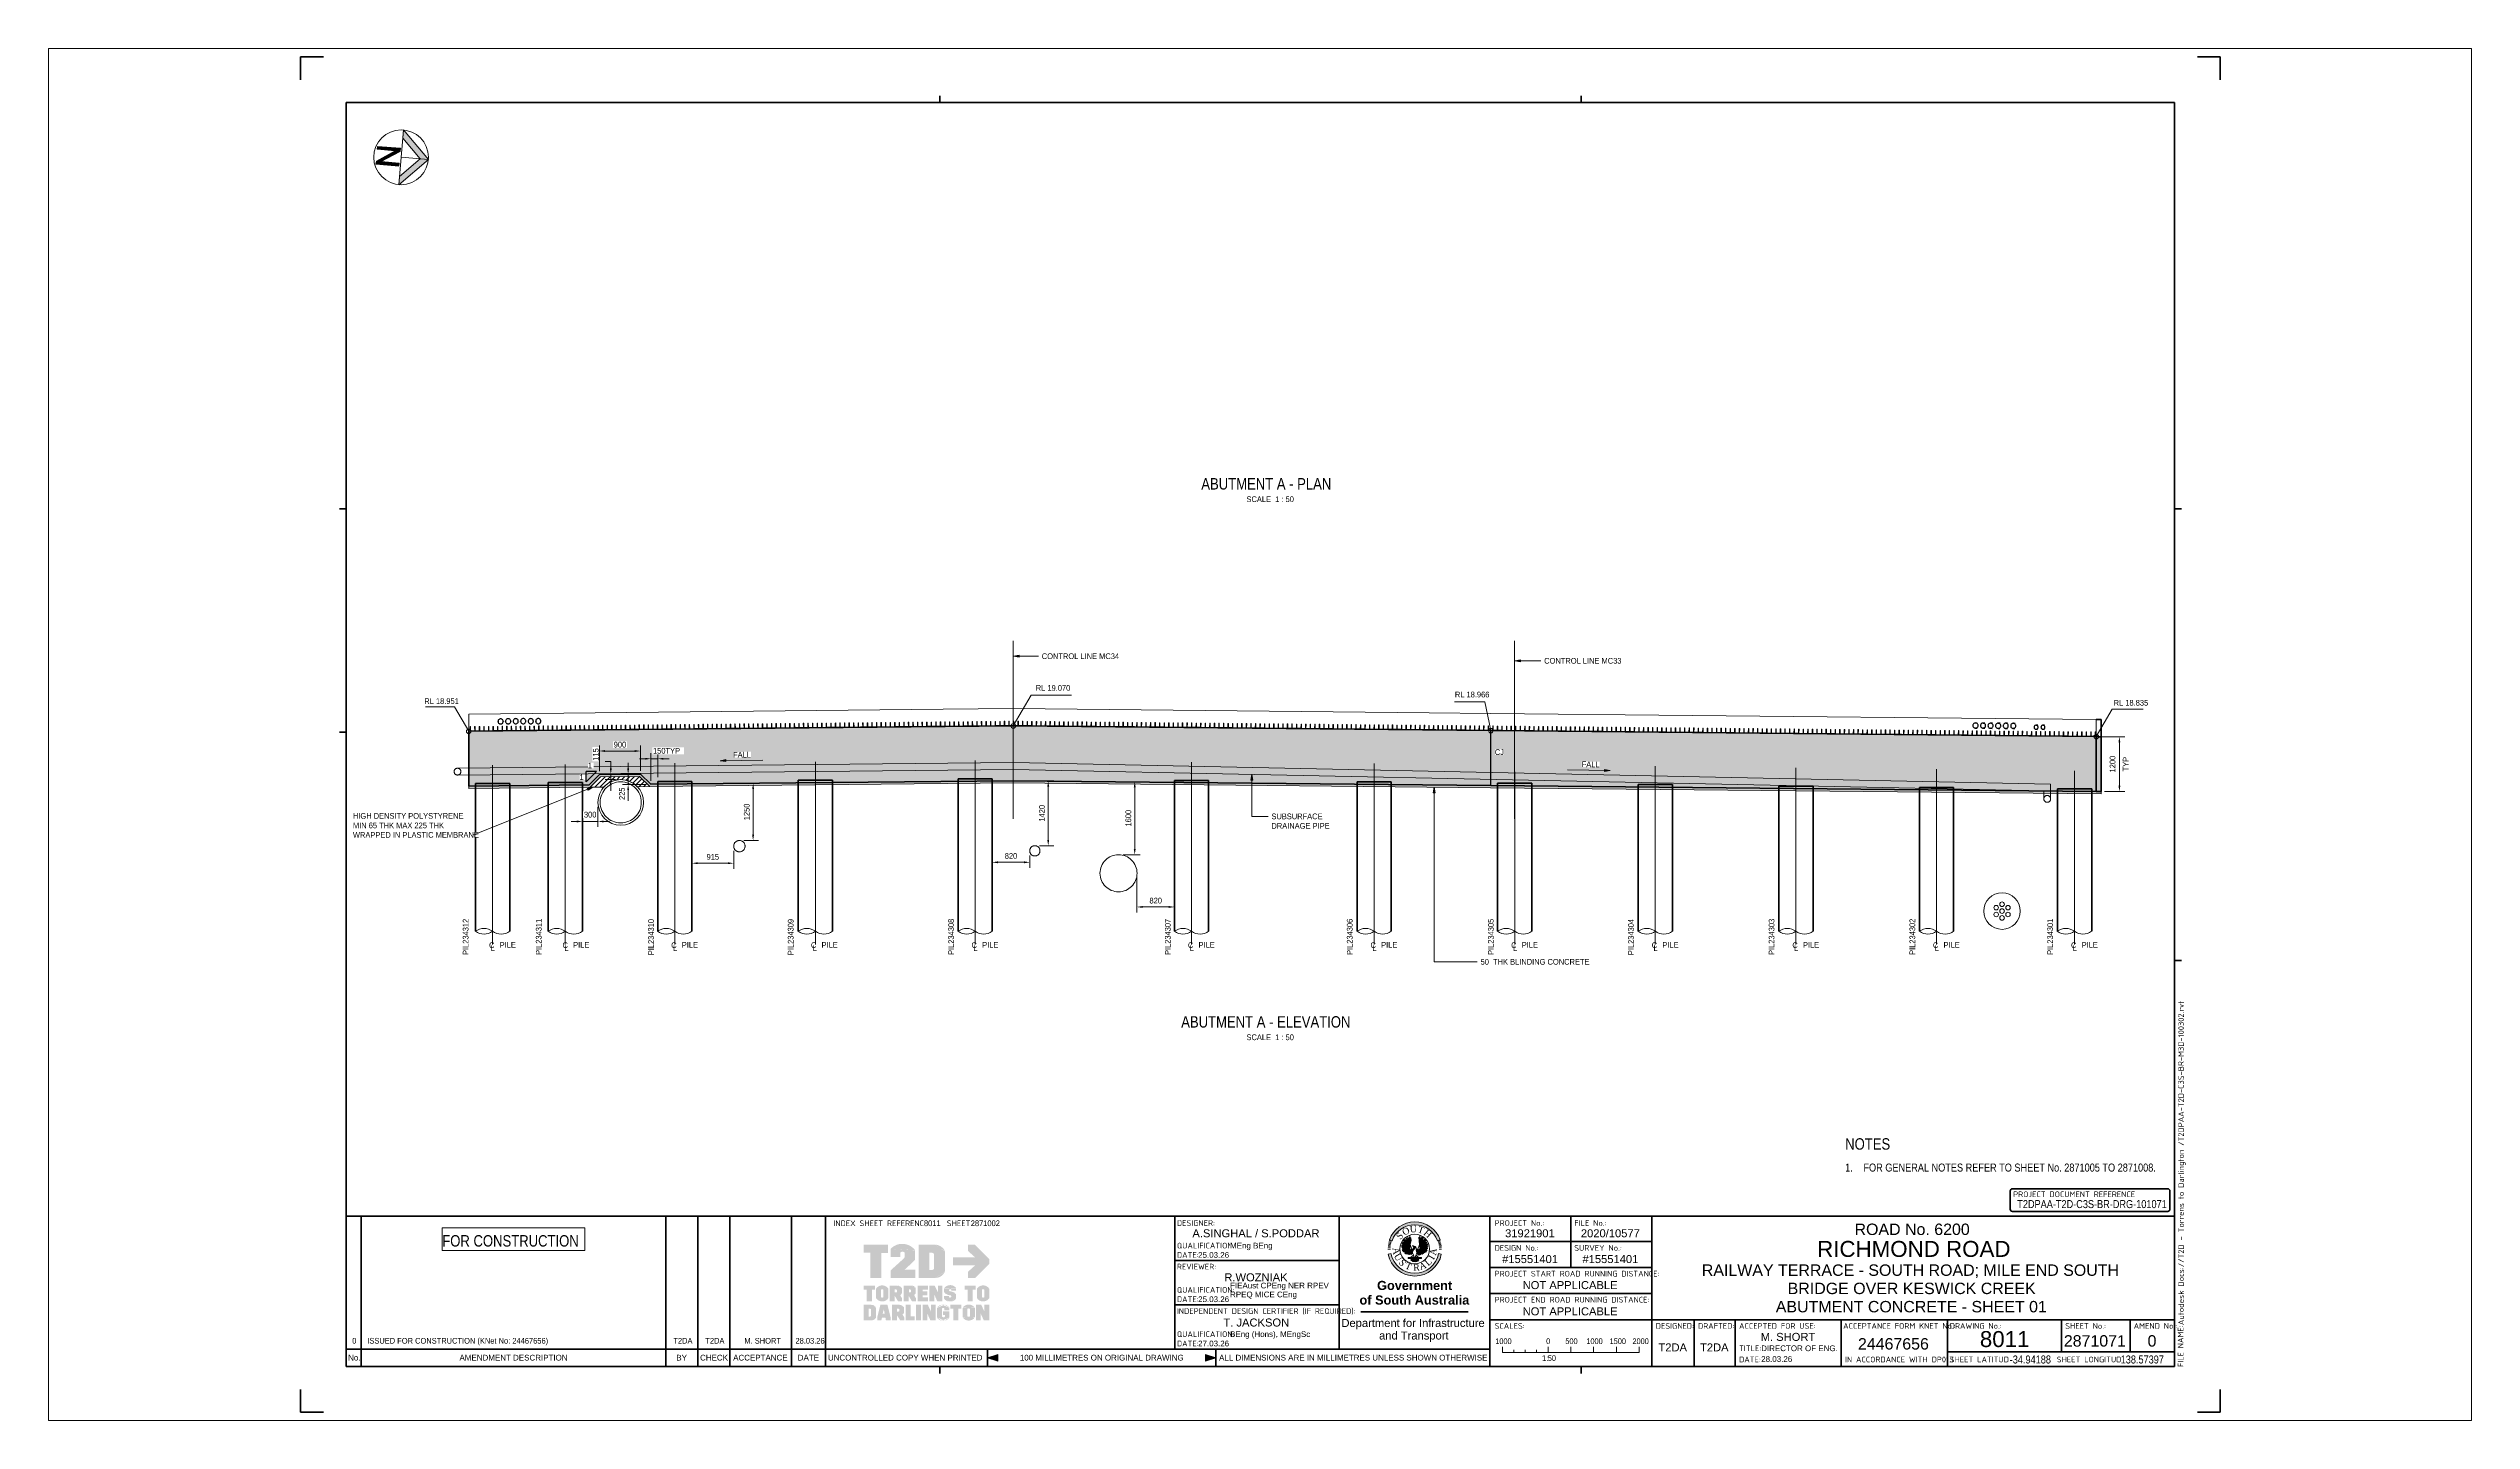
# Paper-space layout 'Layout1' of a CAD drawing. Header units: metres. Extents: x -0.11 to 0.95, y 0 to 0.6.
# The model-space entities are those that its viewports show. They can reach past a viewport. Long polylines and large blocks are cut down to what shows.
import ezdxf

# ---------------------------------------------------------------- set-up
doc = ezdxf.new("R2010")
doc.units = ezdxf.units.M
doc.linetypes.add('JacobsCenter', pattern=[0.015, 0.009, -0.0015, 0.003, -0.0015])
doc.linetypes.add('JacobsDash', pattern=[0.0045, 0.003, -0.0015])
doc.layers.get('Defpoints').update_dxf_attribs({"color": 41})
for name, color, linetype, lineweight in [('A-ANNO-NOTE-STAMP', 10, 'Continuous', 18), ('BRIDGE-ABUTMENT-CONC', 7, 'Continuous', 50), ('BRIDGE-FRAMING-LINE-18-HID', 7, 'JacobsDash', 18), ('BRIDGE-G-IMPT', 7, 'Continuous', 13), ('D-BDGE', 7, 'Continuous', 13), ('D-BDGE-FLOOR', 7, 'Continuous', 50), ('D-BDGE-FNDN-LINES-18-HID', 7, 'JacobsDash', 18), ('D-BDGE-FNDN-PILE-CONC', 7, 'Continuous', 50), ('D-BDGE-FRAMING', 7, 'Continuous', 50), ('D-BDGE-LINE', 7, 'Continuous', 9), ('D-ENHA-ANNO-SYMB', 7, 'Continuous', 50), ('D-ENHA-ANNO-TEXT', 7, 'Continuous', 9), ('D-ENHA-GEN-LINE', 7, 'Continuous', 9), ('D-ENHA-TEXT', 7, 'Continuous', 9), ('D-ENHA-TEXT-DIMS', 7, 'Continuous', 9), ('D-ENHA-TEXT-TAG', 7, 'Continuous', 18), ('D-ENHA-TITLEBLOCK', 7, 'Continuous', 9), ('G-ANNO-TTLB', 7, 'Continuous', 18)]:
    doc.layers.add(name, color=color, linetype=linetype, lineweight=lineweight)
doc.layers.add('D-BDGE-ANNO-NPLT', color=191, linetype='Continuous', plot=False)
doc.layers.add('D-BDGE-Conduits', color=1, linetype='Continuous', lineweight=9, true_color=0xff0000)
doc.layers.get('D-BDGE-ANNO-NPLT').freeze()
doc.styles.add('Arial', font='arial.ttf', dxfattribs={"height": 0.0025})
doc.styles.add('Arial Narrow_1', font='ARIALN.TTF', dxfattribs={"height": 0.125})
doc.styles.add('Arial Narrow_2', font='ARIALN.TTF', dxfattribs={"height": 0.0025})
doc.styles.add('Arial Narrow_3', font='ARIALN.TTF', dxfattribs={"height": 0.125})
doc.styles.add('Arial Narrow_4', font='ARIALN.TTF', dxfattribs={"height": 0.0035})
doc.styles.add('Arial Narrow_5', font='ARIALN.TTF', dxfattribs={"height": 0.005})
doc.styles.add('Arial Narrow_6', font='ARIALN.TTF', dxfattribs={"width": 0.9, "height": 0.0025})
doc.styles.add('Arial_1', font='arial.ttf', dxfattribs={"height": 0.0035})
doc.styles.add('Arial_2', font='arial.ttf', dxfattribs={"height": 0.005})
doc.styles.add('Arial_3', font='arial.ttf', dxfattribs={"height": 0.007})
doc.styles.add('Arial_B', font='arialbd.ttf', dxfattribs={"height": 0.004})
doc.styles.add('ISOCPEUR', font='isocpeur.ttf', dxfattribs={"height": 0.0025})
doc.styles.add('Times New Roman', font='times.ttf', dxfattribs={"height": 0.008001})
doc.dimstyles.new('Dimension_Standard_O__mm_', dxfattribs={"dimscale": 0.3048, "dimtxt": 0.127929, "dimasz": 0.410105, "dimexe": 0.393701, "dimexo": 0.246063, "dimgap": 0.246063, "dimtad": 1, "dimdec": 0, "dimlfac": 1000, "dimzin": 0, "dimdsep": 46, "dimtxsty": 'Arial Narrow_1', "dimsah": 1, "dimcen": 0.09, "dimaunit": 1, "dimadec": 4, "dimazin": 0, "dimtfac": 1, "dimtdec": 4, "dimtix": 1, "dimtmove": 0, "dimatfit": 3, "dimfxl": 1, "dimtvp": 1, "dimtfill": 1, "dimtolj": 1, "dimtzin": 0, "dimlwd": 18, "dimlwe": 18, "dimarcsym": 2})
doc.dimstyles.new('Dimension_Standard_O__mm__1', dxfattribs={"dimscale": 0.3048, "dimtxt": 0.127929, "dimasz": 0.410105, "dimexe": 0.393701, "dimexo": 0.246063, "dimgap": 0.246063, "dimtad": 1, "dimdec": 0, "dimlfac": 1000, "dimzin": 0, "dimdsep": 46, "dimtxsty": 'Arial Narrow_1', "dimsah": 1, "dimcen": 0.09, "dimaunit": 1, "dimadec": 4, "dimazin": 0, "dimtfac": 1, "dimtdec": 4, "dimtix": 1, "dimtmove": 2, "dimatfit": 3, "dimfxl": 1, "dimtvp": 1, "dimtfill": 1, "dimtolj": 1, "dimtzin": 0, "dimlwd": 18, "dimlwe": 18, "dimarcsym": 2})
doc.dimstyles.new('Dimension_Standard_O__mm__2', dxfattribs={"dimscale": 0.3048, "dimtxt": 0.127929, "dimasz": 0.410105, "dimexe": 0.393701, "dimexo": 0.246063, "dimgap": 0.246063, "dimtad": 1, "dimdec": 0, "dimlfac": 1000, "dimzin": 0, "dimdsep": 46, "dimtxsty": 'Arial Narrow_3', "dimsah": 1, "dimcen": 0.09, "dimaunit": 1, "dimadec": 4, "dimazin": 0, "dimtfac": 1, "dimtdec": 4, "dimtix": 1, "dimtmove": 0, "dimatfit": 3, "dimfxl": 1, "dimtvp": 1, "dimtfill": 1, "dimtolj": 1, "dimtzin": 0, "dimlwd": 18, "dimlwe": 18, "dimarcsym": 2})
doc.dimstyles.new('Dimension_Standard_O__mm__3', dxfattribs={"dimscale": 0.3048, "dimtxt": 0.127929, "dimasz": 0.410105, "dimexe": 0.393701, "dimexo": 0.246063, "dimgap": 0.246063, "dimtad": 1, "dimdec": 0, "dimlfac": 1000, "dimzin": 0, "dimdsep": 46, "dimtxsty": 'Arial Narrow_1', "dimsah": 1, "dimcen": 0.09, "dimaunit": 1, "dimadec": 4, "dimazin": 0, "dimtfac": 1, "dimtdec": 4, "dimtix": 1, "dimtmove": 1, "dimatfit": 3, "dimfxl": 1, "dimtvp": 1, "dimtfill": 1, "dimtolj": 1, "dimtzin": 0, "dimlwd": 18, "dimlwe": 18, "dimarcsym": 2})

# ---------------------------------------------------------------- blocks, each defined once
blk = doc.blocks.new('T2DPAA-T2D-PWA-DE-XRF-000001 - Drawing3_dwg-6272381-ABUTMENT CONCRETE - SHEET 01')
at = {"layer": 'BRIDGE-G-IMPT'}
h = blk.add_hatch(color=256, dxfattribs=at)
edge = h.paths.add_edge_path()
edge.add_line((0.1549, 0.1015), (0.1515, 0.1021))
edge.add_arc((0.1226, 0.1077), 0.0295, 190.997, 349.003, ccw=False)
edge.add_line((0.0937, 0.1021), (0.0903, 0.1015))
edge.add_arc((0.1226, 0.1077), 0.0329, 190.997, 349.003)
edge = h.paths.add_edge_path()
edge.add_arc((0.1226, 0.1077), 0.0329, 20.0475, 159.9525, ccw=False)
edge.add_line((0.1535, 0.119), (0.1503, 0.1178))
edge.add_arc((0.1226, 0.1077), 0.0295, 20.0475, 159.9525)
edge.add_line((0.0949, 0.1178), (0.0917, 0.119))
h = blk.add_hatch(color=256, dxfattribs=at)
edge = h.paths.add_edge_path()
edge.add_arc((0.1226, 0.1077), 0.0329, 161.3902, 162.9856, ccw=False)
edge.add_line((0.0915, 0.1183), (0.0914, 0.1182))
edge.add_line((0.0915, 0.1183), (0.0947, 0.1172))
edge.add_line((0.0947, 0.1171), (0.0947, 0.1172))
edge.add_arc((0.1226, 0.1077), 0.0295, 161.3902, 162.9856)
edge.add_line((0.0944, 0.1163), (0.0911, 0.1174))
h = blk.add_hatch(color=256, dxfattribs=at)
edge = h.paths.add_edge_path()
edge.add_line((0.1206, 0.1074), (0.1207, 0.1074))
edge.add_line((0.1207, 0.1074), (0.1206, 0.1074))
edge = h.paths.add_edge_path()
edge.add_line((0.1166, 0.11), (0.1166, 0.1074))
edge.add_line((0.1166, 0.1074), (0.1183, 0.1065))
edge.add_line((0.1183, 0.1065), (0.119, 0.1076))
edge.add_line((0.119, 0.1076), (0.1204, 0.1079))
edge.add_line((0.1204, 0.1079), (0.1207, 0.1074))
edge.add_line((0.1207, 0.1074), (0.1211, 0.1067))
edge.add_line((0.1211, 0.1067), (0.1187, 0.1008))
edge.add_line((0.1187, 0.1008), (0.1178, 0.1012))
edge.add_line((0.1178, 0.1012), (0.1166, 0.1008))
edge.add_line((0.1166, 0.1008), (0.1161, 0.1012))
edge.add_line((0.1161, 0.1012), (0.1147, 0.101))
edge.add_line((0.1147, 0.101), (0.1143, 0.1017))
edge.add_line((0.1143, 0.1017), (0.1131, 0.1012))
edge.add_line((0.1131, 0.1012), (0.1128, 0.1022))
edge.add_line((0.1128, 0.1022), (0.1119, 0.1019))
edge.add_line((0.1119, 0.1019), (0.1119, 0.1029))
edge.add_line((0.1119, 0.1029), (0.1105, 0.1027))
edge.add_line((0.1105, 0.1027), (0.1107, 0.1043))
edge.add_line((0.1107, 0.1043), (0.1091, 0.1041))
edge.add_line((0.1091, 0.1041), (0.1095, 0.1057))
edge.add_line((0.1095, 0.1057), (0.1077, 0.106))
edge.add_line((0.1077, 0.106), (0.1081, 0.1069))
edge.add_line((0.1081, 0.1069), (0.1072, 0.1074))
edge.add_line((0.1072, 0.1074), (0.1081, 0.1091))
edge.add_line((0.1081, 0.1091), (0.1069, 0.11))
edge.add_line((0.1069, 0.11), (0.1081, 0.1112))
edge.add_line((0.1081, 0.1112), (0.1069, 0.1122))
edge.add_line((0.1069, 0.1122), (0.1085, 0.113))
edge.add_line((0.1085, 0.113), (0.1072, 0.1143))
edge.add_line((0.1072, 0.1143), (0.1095, 0.1145))
edge.add_line((0.1095, 0.1145), (0.1081, 0.116))
edge.add_line((0.1081, 0.116), (0.1105, 0.116))
edge.add_line((0.1105, 0.116), (0.1088, 0.1179))
edge.add_line((0.1088, 0.1179), (0.1119, 0.1163))
edge.add_line((0.1119, 0.1163), (0.1105, 0.1193))
edge.add_line((0.1105, 0.1193), (0.1138, 0.1172))
edge.add_line((0.1138, 0.1172), (0.1121, 0.121))
edge.add_line((0.1121, 0.121), (0.1147, 0.1181))
edge.add_line((0.1147, 0.1181), (0.1143, 0.1224))
edge.add_line((0.1143, 0.1224), (0.1159, 0.1188))
edge.add_line((0.1159, 0.1188), (0.1166, 0.1236))
edge.add_line((0.1166, 0.1236), (0.1171, 0.1207))
edge.add_line((0.1171, 0.1207), (0.1178, 0.1214))
edge.add_line((0.1178, 0.1214), (0.118, 0.1179))
edge.add_line((0.118, 0.1179), (0.1171, 0.1131))
edge.add_line((0.1171, 0.1131), (0.1178, 0.111))
edge.add_line((0.1178, 0.111), (0.1166, 0.11))
for points in [[(0.1105, 0.1193), (0.1088, 0.1179), (0.1119, 0.1163)], [(0.1369, 0.1093), (0.1385, 0.1081), (0.1367, 0.1074), (0.1376, 0.106), (0.1357, 0.106), (0.1367, 0.1043), (0.1348, 0.1043), (0.1348, 0.1031), (0.1336, 0.1034), (0.1331, 0.1022), (0.1322, 0.1024), (0.1317, 0.1015), (0.1305, 0.1017), (0.1301, 0.101), (0.1296, 0.1015), (0.1291, 0.1005), (0.1286, 0.1008), (0.1277, 0.1003), (0.1275, 0.101), (0.1268, 0.1003), (0.1251, 0.1029), (0.1242, 0.1065), (0.1246, 0.1076), (0.1263, 0.1076), (0.127, 0.1067), (0.1284, 0.1072), (0.1291, 0.11), (0.1275, 0.1112), (0.1282, 0.1133), (0.1275, 0.1219), (0.1284, 0.121), (0.1289, 0.1236), (0.1294, 0.1193), (0.1312, 0.1226), (0.1305, 0.1191), (0.1331, 0.1212), (0.1317, 0.1179), (0.1348, 0.1195), (0.1324, 0.116), (0.1364, 0.1179), (0.1341, 0.1155), (0.1371, 0.116), (0.1355, 0.1143), (0.1381, 0.1141), (0.1364, 0.1131), (0.1383, 0.1124), (0.1367, 0.1114), (0.1385, 0.11)], [(0.1312, 0.1226), (0.1331, 0.1212), (0.1305, 0.1191)], [(0.1348, 0.1195), (0.1364, 0.1179), (0.1324, 0.116)], [(0.1069, 0.1122), (0.1069, 0.11), (0.1081, 0.1112)], [(0.1081, 0.116), (0.1072, 0.1143), (0.1095, 0.1145)], [(0.1077, 0.106), (0.1091, 0.1041), (0.1095, 0.1057)], [(0.1105, 0.1027), (0.1119, 0.1019), (0.1119, 0.1029)], [(0.1225, 0.0967), (0.1233, 0.0985), (0.1277, 0.0943), (0.1263, 0.0929), (0.1237, 0.092), (0.1202, 0.0924), (0.1176, 0.0943), (0.1218, 0.0984)], [(0.1291, 0.1005), (0.1301, 0.101), (0.1296, 0.1015)], [(0.1317, 0.1015), (0.1331, 0.1022), (0.1322, 0.1024)], [(0.1383, 0.1124), (0.1381, 0.1141), (0.1364, 0.1131)]]:
    blk.add_hatch(color=256, dxfattribs=at).paths.add_polyline_path(points)
h = blk.add_hatch(color=256, dxfattribs=at)
edge = h.paths.add_edge_path()
edge.add_line((0.154, 0.1174), (0.1508, 0.1163))
edge.add_arc((0.1226, 0.1077), 0.0295, 17.0144, 18.6098)
edge.add_line((0.1505, 0.1172), (0.1505, 0.1171))
edge.add_line((0.1505, 0.1172), (0.1537, 0.1183))
edge.add_line((0.1538, 0.1182), (0.1537, 0.1183))
edge.add_arc((0.1226, 0.1077), 0.0329, 17.0144, 18.6098, ccw=False)
h = blk.add_hatch(color=256, dxfattribs=at)
edge = h.paths.add_edge_path()
edge.add_line((0.0931, 0.1083), (0.0897, 0.1083))
edge.add_arc((0.1226, 0.1077), 0.0329, 177.3415, 178.9368, ccw=False)
edge.add_line((0.0897, 0.1094), (0.0897, 0.1093))
edge.add_line((0.0897, 0.1094), (0.0932, 0.1092))
edge.add_line((0.0932, 0.1091), (0.0932, 0.1092))
edge.add_arc((0.1226, 0.1077), 0.0295, 177.3415, 178.9368)
h = blk.add_hatch(color=256, dxfattribs=at)
edge = h.paths.add_edge_path()
edge.add_line((0.0931, 0.1069), (0.0897, 0.1068))
edge.add_arc((0.1226, 0.1077), 0.0329, 180, 181.5953, ccw=False)
edge.add_line((0.0897, 0.1078), (0.0897, 0.1077))
edge.add_line((0.0897, 0.1078), (0.0931, 0.1078))
edge.add_line((0.0931, 0.1077), (0.0931, 0.1078))
edge.add_arc((0.1226, 0.1077), 0.0295, 180, 181.5953)
h = blk.add_hatch(color=256, dxfattribs=at)
edge = h.paths.add_edge_path()
edge.add_arc((0.1226, 0.1077), 0.0329, 174.6829, 176.2783, ccw=False)
edge.add_line((0.0899, 0.1109), (0.0898, 0.1108))
edge.add_line((0.0899, 0.1109), (0.0933, 0.1106))
edge.add_line((0.0933, 0.1105), (0.0933, 0.1106))
edge.add_arc((0.1226, 0.1077), 0.0295, 174.6829, 176.2783)
edge.add_line((0.0932, 0.1096), (0.0898, 0.1099))
h = blk.add_hatch(color=256, dxfattribs=at)
edge = h.paths.add_edge_path()
edge.add_arc((0.1226, 0.1077), 0.0329, 172.0244, 173.6197, ccw=False)
edge.add_line((0.09, 0.1124), (0.09, 0.1123))
edge.add_line((0.09, 0.1124), (0.0934, 0.1119))
edge.add_line((0.0934, 0.1118), (0.0934, 0.1119))
edge.add_arc((0.1226, 0.1077), 0.0295, 172.0244, 173.6197)
edge.add_line((0.0933, 0.111), (0.0899, 0.1114))
h = blk.add_hatch(color=256, dxfattribs=at)
edge = h.paths.add_edge_path()
edge.add_arc((0.1226, 0.1077), 0.0329, 169.3658, 170.9612, ccw=False)
edge.add_line((0.0903, 0.1139), (0.0903, 0.1138))
edge.add_line((0.0903, 0.1139), (0.0937, 0.1133))
edge.add_line((0.0936, 0.1132), (0.0937, 0.1133))
edge.add_arc((0.1226, 0.1077), 0.0295, 169.3658, 170.9612)
edge.add_line((0.0935, 0.1124), (0.0901, 0.1129))
h = blk.add_hatch(color=256, dxfattribs=at)
edge = h.paths.add_edge_path()
edge.add_arc((0.1226, 0.1077), 0.0329, 166.7073, 168.3026, ccw=False)
edge.add_line((0.0906, 0.1154), (0.0906, 0.1153))
edge.add_line((0.0906, 0.1154), (0.0939, 0.1146))
edge.add_line((0.0939, 0.1145), (0.0939, 0.1146))
edge.add_arc((0.1226, 0.1077), 0.0295, 166.7073, 168.3026)
edge.add_line((0.0937, 0.1137), (0.0904, 0.1144))
h = blk.add_hatch(color=256, dxfattribs=at)
edge = h.paths.add_edge_path()
edge.add_line((0.0941, 0.115), (0.0907, 0.1159))
edge.add_arc((0.1226, 0.1077), 0.0329, 164.0488, 165.6441, ccw=False)
edge.add_line((0.091, 0.1169), (0.091, 0.1168))
edge.add_line((0.091, 0.1169), (0.0943, 0.1159))
edge.add_line((0.0943, 0.1158), (0.0943, 0.1159))
edge.add_arc((0.1226, 0.1077), 0.0295, 164.0488, 165.6441)
h = blk.add_hatch(color=256, dxfattribs=at)
edge = h.paths.add_edge_path()
edge.add_line((0.1232, 0.1095), (0.1225, 0.1076))
edge.add_line((0.1225, 0.1076), (0.1207, 0.1074))
edge.add_line((0.1207, 0.1074), (0.1207, 0.1074))
edge.add_line((0.1207, 0.1074), (0.1216, 0.1086))
edge.add_line((0.1216, 0.1086), (0.1197, 0.1119))
edge.add_line((0.1197, 0.1119), (0.1232, 0.1107))
edge.add_line((0.1232, 0.1107), (0.1239, 0.1098))
edge.add_line((0.1239, 0.1098), (0.1232, 0.1095))
h = blk.add_hatch(color=256, dxfattribs=at)
edge = h.paths.add_edge_path()
edge.add_arc((0.1226, 0.1077), 0.0295, 14.3559, 15.9512)
edge.add_line((0.1509, 0.1159), (0.1509, 0.1158))
edge.add_line((0.1509, 0.1159), (0.1542, 0.1169))
edge.add_line((0.1542, 0.1168), (0.1542, 0.1169))
edge.add_arc((0.1226, 0.1077), 0.0329, 14.3559, 15.9512, ccw=False)
edge.add_line((0.1545, 0.1159), (0.1511, 0.115))
h = blk.add_hatch(color=256, dxfattribs=at)
edge = h.paths.add_edge_path()
edge.add_line((0.1548, 0.1144), (0.1514, 0.1137))
edge.add_arc((0.1226, 0.1077), 0.0295, 11.6974, 13.2927)
edge.add_line((0.1512, 0.1146), (0.1513, 0.1145))
edge.add_line((0.1512, 0.1146), (0.1546, 0.1154))
edge.add_line((0.1546, 0.1153), (0.1546, 0.1154))
edge.add_arc((0.1226, 0.1077), 0.0329, 11.6974, 13.2927, ccw=False)
h = blk.add_hatch(color=256, dxfattribs=at)
edge = h.paths.add_edge_path()
edge.add_arc((0.1226, 0.1077), 0.0295, 9.0388, 10.6342)
edge.add_line((0.1515, 0.1133), (0.1515, 0.1132))
edge.add_line((0.1515, 0.1133), (0.1549, 0.1139))
edge.add_line((0.1549, 0.1138), (0.1549, 0.1139))
edge.add_arc((0.1226, 0.1077), 0.0329, 9.0388, 10.6342, ccw=False)
edge.add_line((0.1551, 0.1129), (0.1517, 0.1124))
h = blk.add_hatch(color=256, dxfattribs=at)
edge = h.paths.add_edge_path()
edge.add_arc((0.1226, 0.1077), 0.0295, 6.3803, 7.9756)
edge.add_line((0.1518, 0.1119), (0.1518, 0.1118))
edge.add_line((0.1518, 0.1119), (0.1552, 0.1124))
edge.add_line((0.1552, 0.1123), (0.1552, 0.1124))
edge.add_arc((0.1226, 0.1077), 0.0329, 6.3803, 7.9756, ccw=False)
edge.add_line((0.1553, 0.1114), (0.1519, 0.111))
h = blk.add_hatch(color=256, dxfattribs=at)
edge = h.paths.add_edge_path()
edge.add_line((0.1554, 0.1099), (0.152, 0.1096))
edge.add_arc((0.1226, 0.1077), 0.0295, 3.7217, 5.3171)
edge.add_line((0.1519, 0.1106), (0.1519, 0.1105))
edge.add_line((0.1519, 0.1106), (0.1553, 0.1109))
edge.add_line((0.1553, 0.1108), (0.1553, 0.1109))
edge.add_arc((0.1226, 0.1077), 0.0329, 3.7217, 5.3171, ccw=False)
h = blk.add_hatch(color=256, dxfattribs=at)
edge = h.paths.add_edge_path()
edge.add_line((0.1555, 0.1083), (0.1521, 0.1083))
edge.add_arc((0.1226, 0.1077), 0.0295, 1.0632, 2.6585)
edge.add_line((0.152, 0.1092), (0.152, 0.1091))
edge.add_line((0.152, 0.1092), (0.1554, 0.1094))
edge.add_line((0.1555, 0.1093), (0.1554, 0.1094))
edge.add_arc((0.1226, 0.1077), 0.0329, 1.0632, 2.6585, ccw=False)
h = blk.add_hatch(color=256, dxfattribs=at)
edge = h.paths.add_edge_path()
edge.add_line((0.1555, 0.1068), (0.152, 0.1069))
edge.add_arc((0.1226, 0.1077), 0.0295, 358.4047, 360)
edge.add_line((0.1521, 0.1078), (0.1521, 0.1077))
edge.add_line((0.1521, 0.1078), (0.1555, 0.1078))
edge.add_line((0.1555, 0.1077), (0.1555, 0.1078))
edge.add_arc((0.1226, 0.1077), 0.0329, 358.4047, 360, ccw=False)
for p, q in [((0.0917, 0.119), (0.0949, 0.1178)), ((0.1105, 0.1193), (0.1088, 0.1179)), ((0.1119, 0.1163), (0.1105, 0.1193)), ((0.1305, 0.1191), (0.1312, 0.1226)), ((0.1331, 0.1212), (0.1305, 0.1191)), ((0.1312, 0.1226), (0.1331, 0.1212)), ((0.1324, 0.116), (0.1348, 0.1195)), ((0.1348, 0.1195), (0.1364, 0.1179)), ((0.1503, 0.1178), (0.1535, 0.119)), ((0.0903, 0.1015), (0.0937, 0.1021)), ((0.1069, 0.1122), (0.1069, 0.11)), ((0.1081, 0.1112), (0.1069, 0.1122)), ((0.1069, 0.11), (0.1081, 0.1112)), ((0.1081, 0.116), (0.1072, 0.1143)), ((0.1072, 0.1143), (0.1095, 0.1145)), ((0.1077, 0.106), (0.1091, 0.1041)), ((0.1095, 0.1057), (0.1077, 0.106)), ((0.1095, 0.1145), (0.1081, 0.116)), ((0.1088, 0.1179), (0.1119, 0.1163)), ((0.1091, 0.1041), (0.1095, 0.1057)), ((0.1119, 0.1029), (0.1105, 0.1027)), ((0.1105, 0.1027), (0.1119, 0.1019)), ((0.1119, 0.1019), (0.1119, 0.1029)), ((0.115, 0.0967), (0.1197, 0.0967)), ((0.1211, 0.1003), (0.1173, 0.0974)), ((0.1244, 0.1003), (0.1272, 0.0974)), ((0.1256, 0.0967), (0.1308, 0.0967)), ((0.1296, 0.1015), (0.1291, 0.1005)), ((0.1291, 0.1005), (0.1301, 0.101)), ((0.1301, 0.101), (0.1296, 0.1015)), ((0.1322, 0.1024), (0.1317, 0.1015)), ((0.1317, 0.1015), (0.1331, 0.1022)), ((0.1331, 0.1022), (0.1322, 0.1024)), ((0.1364, 0.1179), (0.1324, 0.116)), ((0.1381, 0.1141), (0.1364, 0.1131)), ((0.1364, 0.1131), (0.1383, 0.1124)), ((0.1383, 0.1124), (0.1381, 0.1141)), ((0.1515, 0.1021), (0.1549, 0.1015))]:
    blk.add_line(p, q, dxfattribs=at)
at = {"layer": 'BRIDGE-G-IMPT', "flags": 128}
for points in [[(0.1085, 0.113), (0.1072, 0.1143), (0.1095, 0.1145), (0.1081, 0.116), (0.1105, 0.116), (0.1088, 0.1179), (0.1119, 0.1163), (0.1105, 0.1193), (0.1138, 0.1172), (0.1121, 0.121), (0.1147, 0.1181), (0.1143, 0.1224), (0.1159, 0.1188), (0.1166, 0.1236), (0.1171, 0.1207), (0.1178, 0.1214), (0.118, 0.1179), (0.1171, 0.1131), (0.119, 0.1076), (0.1204, 0.1079), (0.1211, 0.1067), (0.1187, 0.1008), (0.1178, 0.1012), (0.1166, 0.1008), (0.1161, 0.1012), (0.1147, 0.101), (0.1143, 0.1017), (0.1131, 0.1012), (0.1128, 0.1022), (0.1119, 0.1019), (0.1119, 0.1029), (0.1105, 0.1027), (0.1107, 0.1043), (0.1091, 0.1041), (0.1095, 0.1057), (0.1077, 0.106), (0.1081, 0.1069), (0.1072, 0.1074), (0.1081, 0.1091), (0.1069, 0.11), (0.1081, 0.1112), (0.1069, 0.1122), (0.1087, 0.1131)], [(0.1199, 0.1031), (0.1225, 0.0967), (0.1251, 0.1029), (0.1242, 0.1065), (0.1246, 0.1076), (0.1263, 0.1076), (0.1282, 0.1133), (0.1275, 0.1219), (0.1284, 0.121), (0.1289, 0.1236), (0.1294, 0.1193), (0.1312, 0.1226), (0.1305, 0.1191), (0.1331, 0.1212), (0.1317, 0.1179), (0.1348, 0.1195), (0.1324, 0.116), (0.1364, 0.1179), (0.1341, 0.1155), (0.1371, 0.116), (0.1355, 0.1143), (0.1381, 0.1141), (0.1364, 0.1131), (0.1383, 0.1124), (0.1367, 0.1114), (0.1385, 0.11), (0.1369, 0.1093), (0.1385, 0.1081), (0.1367, 0.1074), (0.1376, 0.106), (0.1357, 0.106), (0.1367, 0.1043), (0.1348, 0.1043), (0.1348, 0.1031), (0.1336, 0.1034), (0.1331, 0.1022), (0.1322, 0.1024), (0.1317, 0.1015), (0.1305, 0.1017), (0.1301, 0.101), (0.1296, 0.1015), (0.1291, 0.1005), (0.1286, 0.1008), (0.1277, 0.1003), (0.1275, 0.101), (0.1268, 0.1003), (0.1251, 0.1029)], [(0.1206, 0.0974), (0.1145, 0.0974), (0.1145, 0.0962), (0.1194, 0.0962)], [(0.119, 0.1076), (0.1183, 0.1065), (0.1166, 0.1074), (0.1166, 0.11), (0.1178, 0.111)], [(0.1218, 0.0984), (0.1176, 0.0943), (0.1202, 0.0924), (0.1237, 0.092), (0.1263, 0.0929), (0.1277, 0.0943), (0.1233, 0.0985)], [(0.1239, 0.1098), (0.1244, 0.1091), (0.1246, 0.1076)], [(0.1246, 0.0974), (0.1308, 0.0974), (0.1308, 0.0962), (0.126, 0.0962)], [(0.1263, 0.1076), (0.127, 0.1067), (0.1284, 0.1072), (0.1291, 0.11), (0.1275, 0.1112)]]:
    blk.add_lwpolyline(points, dxfattribs=at)
blk.add_lwpolyline([(0.1206, 0.1074), (0.1216, 0.1086), (0.1197, 0.1119), (0.1232, 0.1107), (0.1239, 0.1098), (0.1232, 0.1095), (0.1225, 0.1076)], close=True, dxfattribs=at)
at = {"layer": 'BRIDGE-G-IMPT'}
blk.add_circle((0.1226, 0.1077), 0.018, dxfattribs=at)
for radius, start, end in [(0.0329, 20.0475, 159.9525), (0.0295, 20.0475, 159.9525), (0.0329, 190.997, 349.003), (0.0295, 190.997, 349.003)]:
    blk.add_arc((0.1226, 0.1077), radius, start, end, dxfattribs=at)
at = {"layer": 'BRIDGE-G-IMPT', "lineweight": 9, "char_height": 0.008, "attachment_point": 2, "line_spacing_factor": 1.029793, "style": 'Times New Roman'}
for s, insert, width, rotation in [('S', (0.1012, 0.1263), 0.008041, 49.0663), ('O', (0.1099, 0.133), 0.010353, 26.6943), ('U', (0.1205, 0.136), 0.010353, 4.3222), ('T', (0.1314, 0.1347), 0.008744, 341.9502), ('H', (0.141, 0.1293), 0.010353, 319.5782), ('A', (0.104, 0.106), 0.010353, 279.6978), ('U', (0.1058, 0.0996), 0.010353, 300.15), ('S', (0.1107, 0.0935), 0.008041, 310.3575), ('T', (0.1164, 0.0903), 0.008744, 336.9699), ('R', (0.1244, 0.0893), 0.009549, 3.701), ('A', (0.1307, 0.0909), 0.010353, 21.3382), ('L', (0.1363, 0.0949), 0.008744, 42.375), ('I', (0.1395, 0.0995), 0.004825, 60.5783), ('A', (0.141, 0.1048), 0.010353, 83.64)]:
    blk.add_mtext(s, dxfattribs=dict(at, insert=insert, width=width, rotation=rotation))
blk = doc.blocks.new('T2DPAA-T2D-PWA-DE-XRF-000001 - Standard-6272836-ABUTMENT CONCRETE - SHEET 01')
at = {"layer": 'BRIDGE-G-IMPT', "lineweight": 9}
for points in [[(0.3055, 0.0254), (0.3055, 0.0239), (0.3055, 0.0224), (0.301, 0.0239)], [(0.3965, 0.0254), (0.401, 0.0239), (0.3965, 0.0224), (0.3965, 0.0239)]]:
    blk.add_hatch(color=256, dxfattribs=at).paths.add_polyline_path(points)
at = {"layer": 'D-ENHA-TITLEBLOCK', "true_color": 0x1d4a5c}
h = blk.add_hatch(color=139, dxfattribs=at)
edge = h.paths.add_edge_path()
edge.add_line((0.2623, 0.0443), (0.2623, 0.0452))
edge.add_arc((0.2616, 0.044), 0.00145, 58.8241, 99.793)
edge.add_line((0.2613, 0.0454), (0.2613, 0.0441))
edge.add_arc((0.2616, 0.0455), 0.00141, 259.7202, 301.6629)
edge = h.paths.add_edge_path()
edge.add_arc((0.2625, 0.0448), 0.00224, 301.808, 330.1086, ccw=False)
edge.add_line((0.2637, 0.0429), (0.2645, 0.0415))
edge.add_line((0.2645, 0.0415), (0.2645, 0.0403))
edge.add_line((0.2645, 0.0403), (0.2627, 0.0403))
edge.add_line((0.2627, 0.0403), (0.2613, 0.0425))
edge.add_line((0.2613, 0.0425), (0.2613, 0.0403))
edge.add_line((0.2613, 0.0403), (0.2591, 0.0403))
edge.add_line((0.2591, 0.0403), (0.2591, 0.0471))
edge.add_line((0.2591, 0.0471), (0.2624, 0.0471))
edge.add_arc((0.2623, 0.0446), 0.00248, 32.8357, 87.7033, ccw=False)
edge.add_line((0.2644, 0.046), (0.2644, 0.0437))
edge = h.paths.add_edge_path()
edge.add_line((0.2674, 0.0527), (0.2674, 0.0537))
edge.add_arc((0.2667, 0.0524), 0.00145, 58.8241, 99.793)
edge.add_line((0.2665, 0.0539), (0.2665, 0.0526))
edge.add_arc((0.2667, 0.0539), 0.00141, 259.7202, 301.6629)
edge = h.paths.add_edge_path()
edge.add_arc((0.2676, 0.0532), 0.00224, 301.808, 330.1086, ccw=False)
edge.add_line((0.2688, 0.0513), (0.2696, 0.0499))
edge.add_line((0.2696, 0.0499), (0.2696, 0.0487))
edge.add_line((0.2696, 0.0487), (0.2678, 0.0487))
edge.add_line((0.2678, 0.0487), (0.2664, 0.051))
edge.add_line((0.2664, 0.051), (0.2664, 0.0487))
edge.add_line((0.2664, 0.0487), (0.2642, 0.0487))
edge.add_line((0.2642, 0.0487), (0.2642, 0.0555))
edge.add_line((0.2642, 0.0555), (0.2676, 0.0555))
edge.add_arc((0.2675, 0.0531), 0.00248, 32.8357, 87.7033, ccw=False)
edge.add_line((0.2695, 0.0544), (0.2695, 0.0521))
edge = h.paths.add_edge_path()
edge.add_line((0.2499, 0.0422), (0.2499, 0.0452))
edge.add_arc((0.2491, 0.0441), 0.00138, 56.3448, 98.7814)
edge.add_line((0.2489, 0.0454), (0.2489, 0.0419))
edge.add_arc((0.2491, 0.0433), 0.00138, 261.2186, 303.6552)
edge = h.paths.add_edge_path()
edge.add_line((0.2613, 0.0527), (0.2613, 0.0537))
edge.add_arc((0.2606, 0.0524), 0.00145, 58.8241, 99.793)
edge.add_line((0.2603, 0.0539), (0.2603, 0.0526))
edge.add_arc((0.2606, 0.0539), 0.00141, 259.7202, 301.6629)
edge = h.paths.add_edge_path()
edge.add_line((0.2502, 0.0403), (0.2467, 0.0403))
edge.add_line((0.2467, 0.0403), (0.2467, 0.0471))
edge.add_line((0.2467, 0.0471), (0.2501, 0.0471))
edge.add_arc((0.25, 0.0447), 0.00241, 26.2483, 85.5583, ccw=False)
edge.add_line((0.2521, 0.0457), (0.2521, 0.0416))
edge.add_arc((0.2502, 0.0424), 0.00209, 270, 338.4707, ccw=False)
h.paths.add_polyline_path([(0.2555, 0.0451), (0.255, 0.0432), (0.2559, 0.0432)])
h.paths.add_polyline_path([(0.2585, 0.0415), (0.2585, 0.0403), (0.2564, 0.0403), (0.2562, 0.0415), (0.2547, 0.0415), (0.2544, 0.0403), (0.2526, 0.0403), (0.2526, 0.0415), (0.254, 0.0471), (0.2571, 0.0471)])
h.paths.add_polyline_path([(0.2673, 0.042), (0.269, 0.042), (0.269, 0.0403), (0.2651, 0.0403), (0.2651, 0.0471), (0.2673, 0.0471)])
h.paths.add_polyline_path([(0.2718, 0.0403), (0.2696, 0.0403), (0.2696, 0.0471), (0.2718, 0.0471)])
h.paths.add_polyline_path([(0.2762, 0.0441), (0.2762, 0.0471), (0.2782, 0.0471), (0.2782, 0.0403), (0.2759, 0.0403), (0.2746, 0.0432), (0.2746, 0.0403), (0.2725, 0.0403), (0.2725, 0.0471), (0.2748, 0.0471)])
edge = h.paths.add_edge_path()
edge.add_arc((0.2817, 0.0424), 0.000774, 214.5178, 325.4822)
edge.add_line((0.2823, 0.0419), (0.2823, 0.0427))
edge.add_line((0.2823, 0.0427), (0.2815, 0.0427))
edge.add_line((0.2815, 0.0427), (0.2815, 0.0443))
edge.add_line((0.2815, 0.0443), (0.2842, 0.0443))
edge.add_line((0.2842, 0.0443), (0.2842, 0.0415))
edge.add_arc((0.2819, 0.0428), 0.00262, 274.1131, 330.4929, ccw=False)
edge.add_arc((0.2815, 0.0434), 0.00327, 260.2337, 279.7663, ccw=False)
edge.add_arc((0.2812, 0.0429), 0.00275, 208.3817, 264.7517, ccw=False)
edge.add_line((0.2788, 0.0416), (0.2788, 0.0458))
edge.add_arc((0.2812, 0.0445), 0.00268, 94.8448, 152.8409, ccw=False)
edge.add_arc((0.2815, 0.0424), 0.00482, 83.0812, 96.9188, ccw=False)
edge.add_arc((0.2818, 0.0444), 0.00278, 31.3102, 83.6241, ccw=False)
edge.add_line((0.2842, 0.0459), (0.2842, 0.0447))
edge.add_line((0.2842, 0.0447), (0.282, 0.0447))
edge.add_line((0.282, 0.0447), (0.282, 0.0455))
edge.add_arc((0.2815, 0.0451), 0.000641, 40.732, 139.268)
edge.add_line((0.281, 0.0455), (0.281, 0.0419))
h.paths.add_polyline_path([(0.2882, 0.0403), (0.2859, 0.0403), (0.2859, 0.0454), (0.2846, 0.0454), (0.2846, 0.0471), (0.2895, 0.0471), (0.2895, 0.0454), (0.2882, 0.0454)])
edge = h.paths.add_edge_path()
edge.add_arc((0.2927, 0.0429), 0.00104, 239.6549, 300.3451)
edge.add_line((0.2932, 0.042), (0.2932, 0.0454))
edge.add_arc((0.2927, 0.0445), 0.00103, 59.5446, 120.4554)
edge.add_line((0.2921, 0.0454), (0.2921, 0.042))
edge = h.paths.add_edge_path()
edge.add_arc((0.2927, 0.0434), 0.00323, 212.7347, 327.2653, ccw=False)
edge.add_line((0.29, 0.0417), (0.29, 0.0458))
edge.add_arc((0.2927, 0.044), 0.00323, 32.6408, 147.3592, ccw=False)
edge.add_line((0.2954, 0.0458), (0.2954, 0.0417))
h.paths.add_polyline_path([(0.3017, 0.0403), (0.2993, 0.0403), (0.298, 0.0432), (0.298, 0.0403), (0.2959, 0.0403), (0.2959, 0.0471), (0.2982, 0.0471), (0.2996, 0.0441), (0.2996, 0.0471), (0.3017, 0.0471)])
edge = h.paths.add_edge_path()
edge.add_arc((0.299, 0.0513), 0.00104, 239.6549, 300.3451)
edge.add_line((0.2995, 0.0504), (0.2995, 0.0538))
edge.add_arc((0.299, 0.0529), 0.00103, 59.5446, 120.4554)
edge.add_line((0.2985, 0.0538), (0.2985, 0.0504))
edge = h.paths.add_edge_path()
edge.add_arc((0.299, 0.0518), 0.00323, 212.7347, 327.2653, ccw=False)
edge.add_line((0.2963, 0.0501), (0.2963, 0.0542))
edge.add_arc((0.299, 0.0524), 0.00323, 32.6408, 147.3592, ccw=False)
edge.add_line((0.3017, 0.0542), (0.3017, 0.0501))
h.paths.add_polyline_path([(0.2945, 0.0487), (0.2923, 0.0487), (0.2923, 0.0538), (0.2909, 0.0538), (0.2909, 0.0555), (0.2958, 0.0555), (0.2958, 0.0538), (0.2945, 0.0538)])
edge = h.paths.add_edge_path()
edge.add_line((0.2872, 0.0518), (0.2872, 0.0499))
edge.add_arc((0.2849, 0.0513), 0.0027, 273.7285, 329.3952, ccw=False)
edge.add_line((0.285, 0.0486), (0.2841, 0.0486))
edge.add_arc((0.2842, 0.0512), 0.00266, 210.1626, 267.7624, ccw=False)
edge.add_line((0.2819, 0.0499), (0.2819, 0.051))
edge.add_line((0.2819, 0.051), (0.2841, 0.051))
edge.add_arc((0.2845, 0.0508), 0.000522, 155.2714, 300.4507)
edge.add_arc((0.2846, 0.0508), 0.000487, 289.6558, 416.8121)
edge.add_line((0.2849, 0.0512), (0.2834, 0.0515))
edge.add_arc((0.2841, 0.054), 0.00253, 213.4271, 255.8381, ccw=False)
edge.add_line((0.2819, 0.0526), (0.2819, 0.0544))
edge.add_arc((0.2846, 0.0525), 0.00325, 35.8397, 144.1603, ccw=False)
edge.add_line((0.2872, 0.0544), (0.2872, 0.0533))
edge.add_line((0.2872, 0.0533), (0.2851, 0.0533))
edge.add_arc((0.2846, 0.0535), 0.000494, 335.3316, 479.9481)
edge.add_arc((0.2845, 0.0535), 0.000428, 103.9979, 246.4243)
edge.add_line((0.2843, 0.0531), (0.2853, 0.0529))
edge.add_arc((0.2849, 0.0501), 0.00281, 35.1328, 82.3403, ccw=False)
h.paths.add_polyline_path([(0.2792, 0.0526), (0.2792, 0.0555), (0.2812, 0.0555), (0.2812, 0.0487), (0.2789, 0.0487), (0.2776, 0.0517), (0.2776, 0.0487), (0.2755, 0.0487), (0.2755, 0.0555), (0.2778, 0.0555)])
h.paths.add_polyline_path([(0.2725, 0.053), (0.2746, 0.053), (0.2746, 0.0513), (0.2725, 0.0513), (0.2725, 0.0504), (0.2748, 0.0504), (0.2748, 0.0487), (0.2703, 0.0487), (0.2703, 0.0555), (0.2748, 0.0555), (0.2748, 0.0538), (0.2725, 0.0538)])
edge = h.paths.add_edge_path()
edge.add_arc((0.2615, 0.0532), 0.00224, 301.808, 330.1086, ccw=False)
edge.add_line((0.2627, 0.0513), (0.2635, 0.0499))
edge.add_line((0.2635, 0.0499), (0.2635, 0.0487))
edge.add_line((0.2635, 0.0487), (0.2617, 0.0487))
edge.add_line((0.2617, 0.0487), (0.2603, 0.051))
edge.add_line((0.2603, 0.051), (0.2603, 0.0487))
edge.add_line((0.2603, 0.0487), (0.2581, 0.0487))
edge.add_line((0.2581, 0.0487), (0.2581, 0.0555))
edge.add_line((0.2581, 0.0555), (0.2614, 0.0555))
edge.add_arc((0.2613, 0.0531), 0.00248, 32.8357, 87.7033, ccw=False)
edge.add_line((0.2634, 0.0544), (0.2634, 0.0521))
edge = h.paths.add_edge_path()
edge.add_line((0.2543, 0.0538), (0.2543, 0.0504))
edge.add_arc((0.2548, 0.0513), 0.00104, 239.6549, 300.3451)
edge.add_line((0.2553, 0.0504), (0.2553, 0.0538))
edge.add_arc((0.2548, 0.0529), 0.00103, 59.5446, 120.4554)
edge = h.paths.add_edge_path()
edge.add_line((0.2521, 0.0501), (0.2521, 0.0542))
edge.add_arc((0.2548, 0.0524), 0.00323, 32.6408, 147.3592, ccw=False)
edge.add_line((0.2575, 0.0542), (0.2575, 0.0501))
edge.add_arc((0.2548, 0.0518), 0.00323, 212.7347, 327.2653, ccw=False)
h.paths.add_polyline_path([(0.2503, 0.0487), (0.248, 0.0487), (0.248, 0.0538), (0.2467, 0.0538), (0.2467, 0.0555), (0.2516, 0.0555), (0.2516, 0.0538), (0.2503, 0.0538)])
h.paths.add_polyline_path([(0.3017, 0.0672), (0.3017, 0.0651), (0.2955, 0.0588), (0.2924, 0.0588), (0.2924, 0.0616), (0.2955, 0.0644), (0.2858, 0.0644), (0.2858, 0.0679), (0.2955, 0.0679), (0.2924, 0.0707), (0.2924, 0.0734), (0.2955, 0.0734)])
edge = h.paths.add_edge_path()
edge.add_line((0.2768, 0.0699), (0.2754, 0.0699))
edge.add_line((0.2754, 0.0699), (0.2754, 0.0624))
edge.add_line((0.2754, 0.0624), (0.2768, 0.0624))
edge.add_arc((0.2767, 0.0633), 0.000915, 277.9427, 335.4563)
edge.add_line((0.2775, 0.0629), (0.2775, 0.0694))
edge.add_arc((0.2767, 0.0689), 0.000957, 31.2517, 83.8556)
edge = h.paths.add_edge_path()
edge.add_line((0.2781, 0.0589), (0.2707, 0.0589))
edge.add_line((0.2707, 0.0589), (0.2707, 0.0734))
edge.add_line((0.2707, 0.0734), (0.2781, 0.0734))
edge.add_arc((0.2777, 0.0683), 0.00519, 26.2483, 85.5583, ccw=False)
edge.add_line((0.2823, 0.0705), (0.2823, 0.0617))
edge.add_arc((0.2781, 0.0634), 0.00451, 270, 338.4707, ccw=False)
edge = h.paths.add_edge_path()
edge.add_line((0.2627, 0.0699), (0.2627, 0.0681))
edge.add_line((0.2627, 0.0681), (0.2585, 0.0681))
edge.add_line((0.2585, 0.0681), (0.2585, 0.0716))
edge.add_arc((0.2636, 0.0668), 0.00703, 37.1177, 136.9917, ccw=False)
edge.add_line((0.2692, 0.071), (0.2692, 0.0671))
edge.add_arc((0.2674, 0.0677), 0.00193, 316.9738, 340.8309, ccw=False)
edge.add_line((0.2688, 0.0664), (0.268, 0.0656))
edge.add_line((0.268, 0.0656), (0.2646, 0.0625))
edge.add_line((0.2646, 0.0625), (0.2693, 0.0625))
edge.add_line((0.2693, 0.0625), (0.2693, 0.0588))
edge.add_line((0.2693, 0.0588), (0.2585, 0.0588))
edge.add_line((0.2585, 0.0588), (0.2585, 0.0622))
edge.add_line((0.2585, 0.0622), (0.2638, 0.067))
edge.add_line((0.2638, 0.067), (0.2647, 0.068))
edge.add_line((0.2647, 0.068), (0.2647, 0.0699))
edge.add_arc((0.2637, 0.0691), 0.00131, 40.7337, 139.2663)
h.paths.add_polyline_path([(0.2467, 0.0734), (0.2573, 0.0734), (0.2573, 0.0698), (0.2544, 0.0698), (0.2544, 0.0589), (0.2496, 0.0589), (0.2496, 0.0699), (0.2467, 0.0699)])
at = {"layer": 'D-ENHA-GEN-LINE'}
for p, q in [((0.5265, 0.0287), (0.5265, 0.0262)), ((0.5265, 0.0262), (0.5865, 0.0262)), ((0.5315, 0.0274), (0.5315, 0.0262)), ((0.5365, 0.0274), (0.5365, 0.0262)), ((0.5415, 0.0274), (0.5415, 0.0262)), ((0.5465, 0.0287), (0.5465, 0.0262)), ((0.5565, 0.0287), (0.5565, 0.0262)), ((0.5665, 0.0287), (0.5665, 0.0262)), ((0.5765, 0.0287), (0.5765, 0.0262)), ((0.5865, 0.0287), (0.5865, 0.0262))]:
    blk.add_line(p, q, dxfattribs=at)
at = {"layer": 'D-ENHA-TITLEBLOCK', "color": 8, "lineweight": 35, "true_color": 0x808080}
for p, q in [((0, 0.594), (0.01, 0.594)), ((0, 0.584), (0, 0.594)), ((0.831, 0.594), (0.841, 0.594)), ((0.841, 0.594), (0.841, 0.584)), ((0, 0), (0, 0.01)), ((0.01, 0), (0, 0)), ((0.831, 0), (0.841, 0)), ((0.841, 0), (0.841, 0.01))]:
    blk.add_line(p, q, dxfattribs=at)
at = {"layer": 'D-ENHA-TITLEBLOCK', "lineweight": 100}
for p, q in [((0.02, 0.574), (0.02, 0.02)), ((0.821, 0.574), (0.02, 0.574)), ((0.821, 0.02), (0.821, 0.574)), ((0.821, 0.086), (0.02, 0.086)), ((0.23, 0.02), (0.23, 0.086)), ((0.383, 0.086), (0.383, 0.0277)), ((0.455, 0.086), (0.455, 0.0277)), ((0.521, 0.086), (0.521, 0.02)), ((0.592, 0.086), (0.592, 0.02)), ((0.4645, 0.044), (0.5115, 0.044)), ((0.02, 0.02), (0.821, 0.02))]:
    blk.add_line(p, q, dxfattribs=at)
at = {"layer": 'D-ENHA-TITLEBLOCK', "lineweight": 50}
for p, q in [((0.28, 0.577), (0.28, 0.574)), ((0.561, 0.577), (0.561, 0.574)), ((0.017, 0.396), (0.02, 0.396)), ((0.821, 0.396), (0.824, 0.396)), ((0.017, 0.298), (0.02, 0.298)), ((0.821, 0.198), (0.824, 0.198)), ((0.749, 0.097), (0.749, 0.089)), ((0.818, 0.098), (0.75, 0.098)), ((0.819, 0.089), (0.819, 0.097)), ((0.75, 0.088), (0.818, 0.088)), ((0.28, 0.02), (0.28, 0.017)), ((0.561, 0.02), (0.561, 0.017))]:
    blk.add_line(p, q, dxfattribs=at)
at = {"layer": 'D-ENHA-TITLEBLOCK', "lineweight": 35}
for p, q in [((0.0265, 0.02), (0.0265, 0.086)), ((0.16, 0.02), (0.16, 0.086)), ((0.174, 0.02), (0.174, 0.086)), ((0.188, 0.02), (0.188, 0.086)), ((0.215, 0.02), (0.215, 0.086)), ((0.5565, 0.086), (0.5565, 0.0635)), ((0.521, 0.0748), (0.592, 0.0748)), ((0.455, 0.0665), (0.383, 0.0665)), ((0.521, 0.0635), (0.592, 0.0635)), ((0.455, 0.0471), (0.383, 0.0471)), ((0.521, 0.052), (0.592, 0.052)), ((0.521, 0.0405), (0.821, 0.0405)), ((0.6105, 0.0405), (0.6105, 0.02)), ((0.6285, 0.0405), (0.6285, 0.02)), ((0.675, 0.0405), (0.675, 0.02)), ((0.7215, 0.0405), (0.7215, 0.02)), ((0.7715, 0.0265), (0.7715, 0.0405)), ((0.8015, 0.0265), (0.8015, 0.0405)), ((0.521, 0.0277), (0.02, 0.0277)), ((0.301, 0.02), (0.301, 0.0277)), ((0.401, 0.02), (0.401, 0.0277)), ((0.821, 0.0265), (0.7215, 0.0265))]:
    blk.add_line(p, q, dxfattribs=at)
at = {"layer": 'D-ENHA-TITLEBLOCK'}
for p, q in [((0.3055, 0.0254), (0.301, 0.0239)), ((0.301, 0.0239), (0.3055, 0.0224)), ((0.3055, 0.0239), (0.3055, 0.0254)), ((0.3055, 0.0224), (0.3055, 0.0239)), ((0.3965, 0.0254), (0.3965, 0.0239)), ((0.401, 0.0239), (0.3965, 0.0254)), ((0.3965, 0.0239), (0.3965, 0.0224)), ((0.3965, 0.0224), (0.401, 0.0239))]:
    blk.add_line(p, q, dxfattribs=at)
at = {"layer": 'D-ENHA-TITLEBLOCK', "lineweight": 50}
for centre, start, end in [((0.75, 0.097), 90, 180), ((0.818, 0.097), 0, 90), ((0.75, 0.089), 180, 270), ((0.818, 0.089), 270, 0)]:
    blk.add_arc(centre, 0.001, start, end, dxfattribs=at)
at = {"xscale": 0.3600000000000081, "yscale": 0.3600000000000081, "zscale": 0.3600000000000081}
blk.add_blockref('T2DPAA-T2D-PWA-DE-XRF-000001 - Drawing3_dwg-6272381-ABUTMENT CONCRETE - SHEET 01', (0.444, 0.0328), dxfattribs=at)
at = {"layer": 'D-ENHA-TITLEBLOCK', "attachment_point": 1}
for s, insert, char_height, width, style in [('PROJECT DOCUMENT REFERENCE', (0.7503, 0.0968), 0.0025, 0.058764, 'ISOCPEUR'), ('INDEX SHEET REFERENCE:', (0.2334, 0.0841), 0.0025, 0.046899, 'ISOCPEUR'), ('SHEET', (0.2831, 0.0841), 0.0025, 0.011544, 'ISOCPEUR'), ('DESIGNER:', (0.3839, 0.0842), 0.0025, 0.018118, 'ISOCPEUR'), ('PROJECT No.:', (0.5231, 0.0842), 0.0025, 0.02397, 'ISOCPEUR'), ('FILE No.:', (0.558, 0.0842), 0.0025, 0.015553, 'ISOCPEUR'), ('QUALIFICATION:', (0.3839, 0.0743), 0.0025, 0.027498, 'ISOCPEUR'), ('DATE:', (0.3839, 0.0702), 0.0025, 0.010582, 'ISOCPEUR'), ('REVIEWER:', (0.3839, 0.0651), 0.0025, 0.01916, 'ISOCPEUR'), ('DESIGN No.:', (0.5231, 0.0733), 0.0025, 0.020844, 'ISOCPEUR'), ('SURVEY No.:', (0.558, 0.0733), 0.0025, 0.023008, 'ISOCPEUR'), ('QUALIFICATION:', (0.3839, 0.0549), 0.0025, 0.027498, 'ISOCPEUR'), ('Government', (0.4716, 0.0576), 0.004, 0.040004, 'Arial_B'), ('PROJECT START ROAD RUNNING DISTANCE:', (0.5231, 0.062), 0.0025, 0.079207, 'ISOCPEUR'), ('DATE:', (0.3839, 0.0508), 0.0025, 0.010582, 'ISOCPEUR'), ('INDEPENDENT DESIGN CERTIFIER (IF REQUIRED):', (0.3839, 0.0456), 0.0025, 0.08546, 'ISOCPEUR'), ('of South Australia', (0.4639, 0.0512), 0.004, 0.058523, 'Arial_B'), ('PROJECT END ROAD RUNNING DISTANCE:', (0.5231, 0.0506), 0.0025, 0.073835, 'ISOCPEUR'), ('QUALIFICATION:', (0.3839, 0.0355), 0.0025, 0.027498, 'ISOCPEUR'), ('Department for Infrastructure ', (0.456, 0.0409), 0.0035, 0.078004, 'Arial_1'), ('and Transport', (0.4725, 0.0354), 0.0035, 0.037599, 'Arial_1'), ('SCALES:', (0.5231, 0.0391), 0.0025, 0.014911, 'ISOCPEUR'), ('1000', (0.5234, 0.0324), 0.0025, 0.006927, 'Arial Narrow_6'), ('0', (0.5457, 0.0324), 0.0025, 0.001732, 'Arial Narrow_6'), ('500', (0.5541, 0.0324), 0.0025, 0.005195, 'Arial Narrow_6'), ('1000', (0.5633, 0.0324), 0.0025, 0.006927, 'Arial Narrow_6'), ('1500', (0.5735, 0.0324), 0.0025, 0.006927, 'Arial Narrow_6'), ('2000', (0.5835, 0.0324), 0.0025, 0.006927, 'Arial Narrow_6'), ('DESIGNED:', (0.5937, 0.0391), 0.0025, 0.018118, 'ISOCPEUR'), ('DRAFTED:', (0.6122, 0.0391), 0.0025, 0.017557, 'ISOCPEUR'), ('ACCEPTED FOR USE:', (0.6302, 0.0391), 0.0025, 0.037118, 'ISOCPEUR'), ('ACCEPTANCE FORM KNET No.:', (0.6758, 0.0391), 0.0025, 0.054435, 'ISOCPEUR'), ('DRAWING No.:', (0.7225, 0.0391), 0.0025, 0.024772, 'ISOCPEUR'), ('SHEET No.:', (0.7731, 0.0391), 0.0025, 0.019722, 'ISOCPEUR'), ('AMEND No.:', (0.8031, 0.0391), 0.0025, 0.020603, 'ISOCPEUR'), ('No. ', (0.0208, 0.0252), 0.0025, 0.007215, 'Arial'), ('AMENDMENT DESCRIPTION ', (0.0696, 0.0252), 0.0025, 0.058283, 'Arial'), ('BY ', (0.1646, 0.0252), 0.0025, 0.006814, 'Arial'), ('CHECK', (0.175, 0.0252), 0.0025, 0.014751, 'Arial'), ('ACCEPTANCE', (0.1895, 0.0252), 0.0025, 0.028861, 'Arial'), ('DATE ', (0.2178, 0.0252), 0.0025, 0.012506, 'Arial'), ('UNCONTROLLED COPY WHEN PRINTED', (0.231, 0.0252), 0.0025, 0.082173, 'Arial'), ('100 MILLIMETRES ON ORIGINAL DRAWING ', (0.3151, 0.0252), 0.0025, 0.088186, 'Arial'), ('DATE:', (0.3839, 0.0314), 0.0025, 0.010582, 'ISOCPEUR'), ('ALL DIMENSIONS ARE IN MILLIMETRES UNLESS SHOWN OTHERWISE ', (0.4024, 0.0252), 0.0025, 0.143101, 'Arial'), ('1:', (0.5439, 0.025), 0.0025, 0.002886, 'Arial Narrow_2'), ('50', (0.5464, 0.025), 0.0025, 0.003463, 'Arial Narrow_6'), ('TITLE:', (0.6302, 0.0293), 0.0025, 0.010903, 'ISOCPEUR'), ('DATE:', (0.6302, 0.0244), 0.0025, 0.010582, 'ISOCPEUR'), ('IN ACCORDANCE WITH DP013', (0.6766, 0.0244), 0.0025, 0.05227, 'ISOCPEUR'), ('SHEET LATITUDE', (0.7225, 0.0244), 0.0025, 0.030945, 'ISOCPEUR'), ('SHEET LONGITUDE', (0.7694, 0.0244), 0.0025, 0.03303, 'ISOCPEUR')]:
    blk.add_mtext(s, dxfattribs=dict(at, insert=insert, char_height=char_height, width=width, style=style))
at = {"layer": 'D-ENHA-TITLEBLOCK', "insert": (0.8224, 0.0198), "char_height": 0.0025, "width": 0.021966, "attachment_point": 1, "rotation": 90, "style": 'ISOCPEUR'}
blk.add_mtext('FILE NAME: ', dxfattribs=at)
blk = doc.blocks.new('NorthArrowRotation - DIT_Civil_North Arrow Rotation-5504224-ABUTMENT CONCRETE - SHEET 01')
at = {"layer": 'D-ENHA-GEN-LINE'}
for points in [[(0.012, -0.001), (-0.001, -0.012), (-0.0007, -0.0084), (0.0084, -0.0007), (0.0007, 0.0084), (0.001, 0.012)], [(-0.0087, -0.0019), (-0.0009, -0.0026), (-0.001, -0.0039), (-0.011, -0.003), (-0.0108, -0.0017), (-0.0026, 0.0029), (-0.0104, 0.0036), (-0.0103, 0.0048), (-0.0003, 0.004), (-0.0004, 0.0026)]]:
    blk.add_hatch(color=256, dxfattribs=at).paths.add_polyline_path(points)
for p, q in [((0.001, 0.012), (-0.001, -0.012)), ((0.001, 0.012), (0.0007, 0.0084)), ((0.012, -0.001), (0.001, 0.012)), ((-0.0026, 0.0029), (-0.0108, -0.0017)), ((-0.0103, 0.0048), (-0.0104, 0.0036)), ((-0.0104, 0.0036), (-0.0026, 0.0029)), ((-0.0003, 0.004), (-0.0103, 0.0048)), ((-0.0087, -0.0019), (-0.0004, 0.0026)), ((-0.0004, 0.0026), (-0.0003, 0.004)), ((0.0007, 0.0084), (0.0084, -0.0007)), ((-0.0108, -0.0017), (-0.011, -0.003)), ((-0.011, -0.003), (-0.001, -0.0039)), ((-0.0009, -0.0026), (-0.0087, -0.0019)), ((-0.001, -0.012), (0.012, -0.001)), ((-0.001, -0.0039), (-0.0009, -0.0026)), ((-0.0007, -0.0084), (-0.001, -0.012)), ((0.0084, -0.0007), (-0.0007, -0.0084)), ((0.012, -0.001), (0, 0))]:
    blk.add_line(p, q, dxfattribs=at)
blk.add_circle((0, 0), 0.012, dxfattribs=at)
blk = doc.blocks.new('01_SFO_FRP_Pile_CastInPlace_CS - CAST-IN-PLACE PILE - 0750-7668704-DRG-2871071 - ABUTMENT A CONCRETE ELEVATION')
at = {"layer": 'D-BDGE-FNDN-LINES-18-HID', "lineweight": 35}
for p, q in [((1685.7652, 17.7228), (1685.7652, 17.6729)), ((1685.7652, 17.7228), (1686.1401, 17.7228)), ((1685.7652, 17.7228), (1686.1401, 17.7228)), ((1686.1401, 17.7228), (1686.5152, 17.7228)), ((1686.1403, 17.7228), (1686.5152, 17.7228)), ((1686.5152, 17.6655), (1686.5152, 17.7228))]:
    blk.add_line(p, q, dxfattribs=at)
at = {"layer": 'D-BDGE-FNDN-PILE-CONC', "lineweight": 35}
for p, q in [((1685.7652, 17.6729), (1685.7652, 14.5698)), ((1686.5152, 14.5696), (1686.5152, 17.6654))]:
    blk.add_line(p, q, dxfattribs=at)
blk = doc.blocks.new('01_SFO_FRP_Pile_CastInPlace_CS - CAST-IN-PLACE PILE - 0750-V4-DRG-2871071 - ABUTMENT A CONCRETE ELEVATION')
at = {"layer": 'D-BDGE-FNDN-LINES-18-HID', "lineweight": 35}
for p, q in [((1682.6854, 17.7527), (1682.6854, 17.7034)), ((1682.6854, 17.7527), (1683.0603, 17.7527)), ((1682.6854, 17.7527), (1683.0602, 17.7527)), ((1683.0603, 17.7527), (1683.4354, 17.7527)), ((1683.0604, 17.7527), (1683.4354, 17.7527)), ((1683.4354, 17.696), (1683.4354, 17.7527))]:
    blk.add_line(p, q, dxfattribs=at)
at = {"layer": 'D-BDGE-FNDN-PILE-CONC', "lineweight": 35}
for p, q in [((1682.6854, 17.7034), (1682.6854, 14.5698)), ((1683.4354, 14.5698), (1683.4354, 17.696))]:
    blk.add_line(p, q, dxfattribs=at)
blk = doc.blocks.new('01_SFO_FRP_Pile_CastInPlace_CS - CAST-IN-PLACE PILE - 0750-V5-DRG-2871071 - ABUTMENT A CONCRETE ELEVATION')
at = {"layer": 'D-BDGE-FNDN-LINES-18-HID', "lineweight": 35}
for p, q in [((1679.6052, 17.7837), (1679.6052, 17.734)), ((1679.6052, 17.7837), (1679.9801, 17.7837)), ((1679.6052, 17.7837), (1679.9801, 17.7837)), ((1679.9801, 17.7837), (1680.3552, 17.7837)), ((1679.9803, 17.7837), (1680.3552, 17.7837)), ((1680.3552, 17.7265), (1680.3552, 17.7837))]:
    blk.add_line(p, q, dxfattribs=at)
at = {"layer": 'D-BDGE-FNDN-PILE-CONC', "lineweight": 35}
for p, q in [((1679.6052, 17.7339), (1679.6052, 14.5698)), ((1680.3552, 14.5696), (1680.3552, 17.7265))]:
    blk.add_line(p, q, dxfattribs=at)
blk = doc.blocks.new('01_SFO_FRP_Pile_CastInPlace_CS - CAST-IN-PLACE PILE - 0750-V6-DRG-2871071 - ABUTMENT A CONCRETE ELEVATION')
at = {"layer": 'D-BDGE-FNDN-LINES-18-HID', "lineweight": 35}
for p, q in [((1676.5252, 17.8144), (1676.5252, 17.7645)), ((1676.5252, 17.8144), (1676.9001, 17.8144)), ((1676.5252, 17.8144), (1676.9001, 17.8144)), ((1676.9001, 17.8144), (1677.2752, 17.8144)), ((1676.9003, 17.8144), (1677.2752, 17.8144)), ((1677.2752, 17.7571), (1677.2752, 17.8144))]:
    blk.add_line(p, q, dxfattribs=at)
at = {"layer": 'D-BDGE-FNDN-PILE-CONC', "lineweight": 35}
for p, q in [((1676.5252, 17.7645), (1676.5252, 14.5698)), ((1677.2752, 14.5697), (1677.2752, 17.757))]:
    blk.add_line(p, q, dxfattribs=at)
blk = doc.blocks.new('01_SFO_FRP_Pile_CastInPlace_CS - CAST-IN-PLACE PILE - 0750-V7-DRG-2871071 - ABUTMENT A CONCRETE ELEVATION')
at = {"layer": 'D-BDGE-FNDN-LINES-18-HID', "lineweight": 35}
for p, q in [((1673.4452, 17.845), (1673.4452, 17.7951)), ((1673.4452, 17.845), (1673.8201, 17.845)), ((1673.4452, 17.845), (1673.8201, 17.845)), ((1673.8201, 17.845), (1674.1952, 17.845)), ((1673.8203, 17.845), (1674.1952, 17.845)), ((1674.1952, 17.7876), (1674.1952, 17.845))]:
    blk.add_line(p, q, dxfattribs=at)
at = {"layer": 'D-BDGE-FNDN-PILE-CONC', "lineweight": 35}
for p, q in [((1673.4452, 17.795), (1673.4452, 14.5698)), ((1674.1952, 14.5696), (1674.1952, 17.7876))]:
    blk.add_line(p, q, dxfattribs=at)
blk = doc.blocks.new('01_SFO_FRP_Pile_CastInPlace_CS - CAST-IN-PLACE PILE - 0750-V8-DRG-2871071 - ABUTMENT A CONCRETE ELEVATION')
at = {"layer": 'D-BDGE-FNDN-LINES-18-HID', "lineweight": 35}
for p, q in [((1669.4454, 17.8757), (1669.4454, 17.8349)), ((1669.4454, 17.8757), (1669.8203, 17.8757)), ((1669.4454, 17.8757), (1669.8202, 17.8757)), ((1669.8203, 17.8757), (1670.1954, 17.8757)), ((1669.8204, 17.8757), (1670.1954, 17.8757)), ((1670.1954, 17.8274), (1670.1954, 17.8757))]:
    blk.add_line(p, q, dxfattribs=at)
at = {"layer": 'D-BDGE-FNDN-PILE-CONC', "lineweight": 35}
for p, q in [((1669.4454, 17.8348), (1669.4454, 14.5698)), ((1670.1954, 14.5698), (1670.1954, 17.8273))]:
    blk.add_line(p, q, dxfattribs=at)
blk = doc.blocks.new('01_SFO_FRP_Pile_CastInPlace_CS - CAST-IN-PLACE PILE - 0750-V9-DRG-2871071 - ABUTMENT A CONCRETE ELEVATION')
at = {"layer": 'D-BDGE-FNDN-LINES-18-HID', "lineweight": 35}
for p, q in [((1664.7054, 17.9111), (1664.7054, 17.8579)), ((1664.7054, 17.9111), (1665.0803, 17.9111)), ((1664.7054, 17.9111), (1665.0802, 17.9111)), ((1665.0803, 17.9111), (1665.4554, 17.9111)), ((1665.0804, 17.9111), (1665.4554, 17.9111)), ((1665.4554, 17.8653), (1665.4554, 17.9111))]:
    blk.add_line(p, q, dxfattribs=at)
at = {"layer": 'D-BDGE-FNDN-PILE-CONC', "lineweight": 35}
for p, q in [((1664.7054, 17.8578), (1664.7054, 14.5698)), ((1665.4554, 14.5698), (1665.4554, 17.8653))]:
    blk.add_line(p, q, dxfattribs=at)
blk = doc.blocks.new('01_SFO_FRP_Pile_CastInPlace_CS - CAST-IN-PLACE PILE - 0750-V10-DRG-2871071 - ABUTMENT A CONCRETE ELEVATION')
at = {"layer": 'D-BDGE-FNDN-LINES-18-HID', "lineweight": 35}
for p, q in [((1661.2054, 17.8804), (1661.2054, 17.823)), ((1661.2054, 17.8804), (1661.5803, 17.8804)), ((1661.2054, 17.8804), (1661.5802, 17.8804)), ((1661.5803, 17.8804), (1661.9554, 17.8804)), ((1661.5804, 17.8804), (1661.9554, 17.8804)), ((1661.9554, 17.8304), (1661.9554, 17.8804))]:
    blk.add_line(p, q, dxfattribs=at)
at = {"layer": 'D-BDGE-FNDN-PILE-CONC', "lineweight": 35}
for p, q in [((1661.9554, 14.5698), (1661.9554, 17.8304)), ((1661.2054, 17.8229), (1661.2054, 14.5701))]:
    blk.add_line(p, q, dxfattribs=at)
blk = doc.blocks.new('01_SFO_FRP_Pile_CastInPlace_CS - CAST-IN-PLACE PILE - 0750-V11-DRG-2871071 - ABUTMENT A CONCRETE ELEVATION')
at = {"layer": 'D-BDGE-FNDN-LINES-18-HID', "lineweight": 35}
for p, q in [((1658.1255, 17.8497), (1658.1255, 17.7923)), ((1658.1255, 17.8497), (1658.5004, 17.8497)), ((1658.1255, 17.8497), (1658.5003, 17.8497)), ((1658.5004, 17.8497), (1658.8755, 17.8497)), ((1658.5006, 17.8497), (1658.8755, 17.8497)), ((1658.8755, 17.7997), (1658.8755, 17.8497))]:
    blk.add_line(p, q, dxfattribs=at)
at = {"layer": 'D-BDGE-FNDN-PILE-CONC', "lineweight": 35}
for p, q in [((1658.8755, 14.5698), (1658.8755, 17.7997)), ((1658.1255, 17.7922), (1658.1255, 14.5701))]:
    blk.add_line(p, q, dxfattribs=at)
blk = doc.blocks.new('01_SFO_FRP_Pile_CastInPlace_CS - CAST-IN-PLACE PILE - 0750-V12-DRG-2871071 - ABUTMENT A CONCRETE ELEVATION')
at = {"layer": 'D-BDGE-FNDN-LINES-18-HID', "lineweight": 35}
for p, q in [((1655.7254, 17.8278), (1655.7254, 17.7683)), ((1655.7254, 17.8278), (1656.1003, 17.8278)), ((1655.7254, 17.8278), (1656.1002, 17.8278)), ((1656.1003, 17.8278), (1656.4754, 17.8278)), ((1656.1004, 17.8278), (1656.4754, 17.8278)), ((1656.4754, 17.7758), (1656.4754, 17.8278))]:
    blk.add_line(p, q, dxfattribs=at)
at = {"layer": 'D-BDGE-FNDN-PILE-CONC', "lineweight": 35}
for p, q in [((1656.4754, 14.5697), (1656.4754, 17.7758)), ((1655.7254, 17.7683), (1655.7254, 14.57))]:
    blk.add_line(p, q, dxfattribs=at)
blk = doc.blocks.new('01_SFO_FRP_Pile_CastInPlace_CS - CAST-IN-PLACE PILE - 0750-V13-DRG-2871071 - ABUTMENT A CONCRETE ELEVATION')
at = {"layer": 'D-BDGE-FNDN-LINES-18-HID', "lineweight": 35}
for p, q in [((1688.7901, 17.6929), (1688.7901, 17.6429)), ((1688.7901, 17.6929), (1689.1332, 17.6929)), ((1689.1332, 17.6929), (1689.5401, 17.6929)), ((1689.5401, 17.6355), (1689.5401, 17.6929))]:
    blk.add_line(p, q, dxfattribs=at)
at = {"layer": 'D-BDGE-FNDN-PILE-CONC', "lineweight": 35}
for p, q in [((1688.7901, 17.6429), (1688.7901, 14.5727)), ((1689.5401, 14.5698), (1689.5401, 17.6355))]:
    blk.add_line(p, q, dxfattribs=at)
blk = doc.blocks.new('07_STR_DPS_PermadecPanel - 07_STR_DPS_PermadecPanel-5973116-DRG-2871071 - ABUTMENT A CONCRETE ELEVATION')
at = {"layer": 'BRIDGE-FRAMING-LINE-18-HID', "color": 9, "lineweight": 13, "true_color": 0xc3c3c3}
for p, q in [((1687.818, 18.9535), (1687.828, 18.9534)), ((1687.918, 18.9525), (1687.928, 18.9524)), ((1688.018, 18.9515), (1688.028, 18.9514)), ((1688.118, 18.9506), (1688.128, 18.9505)), ((1688.218, 18.9496), (1688.228, 18.9495)), ((1688.318, 18.9486), (1688.328, 18.9485)), ((1687.772, 18.8553), (1688.1617, 18.8514)), ((1687.772, 18.855), (1687.772, 18.8553)), ((1687.772, 18.8553), (1687.772, 18.855)), ((1688.372, 18.849), (1687.772, 18.855)), ((1687.7721, 18.861), (1687.8171, 18.8606)), ((1687.817, 18.8609), (1687.8171, 18.8606)), ((1687.8171, 18.8606), (1687.8171, 18.8608)), ((1687.827, 18.8608), (1687.827, 18.8605)), ((1687.8271, 18.8607), (1687.827, 18.8605)), ((1687.827, 18.8605), (1687.917, 18.8596)), ((1687.917, 18.8599), (1687.917, 18.8596)), ((1687.917, 18.8596), (1687.917, 18.8598)), ((1687.927, 18.8598), (1687.927, 18.8595)), ((1687.927, 18.8597), (1687.927, 18.8595)), ((1687.927, 18.8595), (1688.017, 18.8586)), ((1688.017, 18.8589), (1688.017, 18.8586)), ((1688.017, 18.8586), (1688.017, 18.8588)), ((1688.027, 18.8588), (1688.027, 18.8585)), ((1688.027, 18.8587), (1688.027, 18.8585)), ((1688.027, 18.8585), (1688.117, 18.8576)), ((1688.117, 18.8579), (1688.117, 18.8576)), ((1688.117, 18.8576), (1688.117, 18.8578)), ((1688.127, 18.8578), (1688.127, 18.8575)), ((1688.127, 18.8577), (1688.127, 18.8575)), ((1688.127, 18.8575), (1688.217, 18.8566)), ((1688.217, 18.8569), (1688.217, 18.8566)), ((1688.217, 18.8566), (1688.217, 18.8568)), ((1688.227, 18.8568), (1688.227, 18.8565)), ((1688.227, 18.8567), (1688.227, 18.8565)), ((1688.227, 18.8565), (1688.317, 18.8556)), ((1688.317, 18.8559), (1688.317, 18.8556)), ((1688.317, 18.8556), (1688.317, 18.8558)), ((1688.327, 18.8558), (1688.327, 18.8555)), ((1688.327, 18.8557), (1688.327, 18.8555)), ((1688.327, 18.8555), (1688.372, 18.855)), ((1688.372, 18.849), (1688.3719, 18.8493)), ((1688.372, 18.8493), (1688.372, 18.849))]:
    blk.add_line(p, q, dxfattribs=at)
at = {"layer": 'D-BDGE-FRAMING', "color": 9, "lineweight": 13, "true_color": 0xc3c3c3}
for p, q in [((1687.818, 18.9539), (1687.817, 18.8609)), ((1687.828, 18.9538), (1687.818, 18.9539)), ((1687.827, 18.8608), (1687.828, 18.9538)), ((1687.918, 18.9529), (1687.917, 18.8599)), ((1687.928, 18.9528), (1687.918, 18.9529)), ((1687.927, 18.8598), (1687.928, 18.9528)), ((1688.0179, 18.9519), (1688.017, 18.8589)), ((1688.0279, 18.9518), (1688.0179, 18.9519)), ((1688.027, 18.8588), (1688.0279, 18.9518)), ((1688.1179, 18.9509), (1688.117, 18.8579)), ((1688.1279, 18.9508), (1688.1179, 18.9509)), ((1688.127, 18.8578), (1688.1279, 18.9508)), ((1688.2179, 18.9499), (1688.217, 18.8569)), ((1688.2279, 18.9498), (1688.2179, 18.9499)), ((1688.227, 18.8568), (1688.2279, 18.9498)), ((1688.3179, 18.9489), (1688.317, 18.8559)), ((1688.3279, 18.9488), (1688.3179, 18.9489)), ((1688.327, 18.8558), (1688.3279, 18.9488)), ((1687.817, 18.8609), (1687.772, 18.8613)), ((1687.772, 18.8613), (1687.772, 18.8553)), ((1687.917, 18.8599), (1687.827, 18.8608)), ((1688.017, 18.8589), (1687.927, 18.8598)), ((1688.117, 18.8579), (1688.027, 18.8588)), ((1688.217, 18.8569), (1688.127, 18.8578)), ((1688.317, 18.8559), (1688.227, 18.8568)), ((1688.372, 18.8553), (1688.327, 18.8558)), ((1688.3719, 18.8493), (1688.372, 18.8553)), ((1688.1618, 18.8514), (1688.3719, 18.8493))]:
    blk.add_line(p, q, dxfattribs=at)
blk = doc.blocks.new('07_STR_DPS_PermadecPanel - 07_STR_DPS_PermadecPanel-5973117-DRG-2871071 - ABUTMENT A CONCRETE ELEVATION')
at = {"layer": 'BRIDGE-FRAMING-LINE-18-HID', "color": 9, "lineweight": 13, "true_color": 0xc3c3c3}
for p, q in [((1687.218, 18.9595), (1687.228, 18.9594)), ((1687.318, 18.9585), (1687.328, 18.9584)), ((1687.418, 18.9575), (1687.428, 18.9574)), ((1687.518, 18.9566), (1687.528, 18.9565)), ((1687.618, 18.9556), (1687.628, 18.9555)), ((1687.718, 18.9546), (1687.728, 18.9545)), ((1687.1721, 18.867), (1687.2171, 18.8666)), ((1687.217, 18.8669), (1687.2171, 18.8666)), ((1687.2171, 18.8666), (1687.2171, 18.8668)), ((1687.227, 18.8668), (1687.227, 18.8665)), ((1687.2271, 18.8667), (1687.227, 18.8665)), ((1687.227, 18.8665), (1687.317, 18.8656)), ((1687.317, 18.8659), (1687.317, 18.8656)), ((1687.317, 18.8656), (1687.317, 18.8658)), ((1687.327, 18.8658), (1687.327, 18.8655)), ((1687.327, 18.8657), (1687.327, 18.8655)), ((1687.327, 18.8655), (1687.417, 18.8646)), ((1687.417, 18.8649), (1687.417, 18.8646)), ((1687.417, 18.8646), (1687.417, 18.8648)), ((1687.172, 18.861), (1687.172, 18.8613)), ((1687.172, 18.8613), (1687.172, 18.861)), ((1687.772, 18.855), (1687.172, 18.861)), ((1687.427, 18.8648), (1687.427, 18.8645)), ((1687.427, 18.8647), (1687.427, 18.8645)), ((1687.427, 18.8645), (1687.517, 18.8636)), ((1687.517, 18.8639), (1687.517, 18.8636)), ((1687.517, 18.8636), (1687.517, 18.8638)), ((1687.527, 18.8638), (1687.527, 18.8635)), ((1687.527, 18.8637), (1687.527, 18.8635)), ((1687.527, 18.8635), (1687.617, 18.8626)), ((1687.617, 18.8629), (1687.617, 18.8626)), ((1687.617, 18.8626), (1687.617, 18.8628)), ((1687.627, 18.8628), (1687.627, 18.8625)), ((1687.627, 18.8627), (1687.627, 18.8625)), ((1687.627, 18.8625), (1687.717, 18.8616)), ((1687.717, 18.8619), (1687.717, 18.8616)), ((1687.717, 18.8616), (1687.717, 18.8618)), ((1687.727, 18.8618), (1687.727, 18.8615)), ((1687.727, 18.8617), (1687.727, 18.8615)), ((1687.727, 18.8615), (1687.772, 18.861)), ((1687.772, 18.855), (1687.7719, 18.8553)), ((1687.772, 18.8553), (1687.772, 18.855))]:
    blk.add_line(p, q, dxfattribs=at)
at = {"layer": 'D-BDGE-FRAMING', "color": 9, "lineweight": 13, "true_color": 0xc3c3c3}
for p, q in [((1687.218, 18.9599), (1687.217, 18.8669)), ((1687.228, 18.9598), (1687.218, 18.9599)), ((1687.227, 18.8668), (1687.228, 18.9598)), ((1687.318, 18.9589), (1687.317, 18.8659)), ((1687.328, 18.9588), (1687.318, 18.9589)), ((1687.327, 18.8658), (1687.328, 18.9588)), ((1687.4179, 18.9579), (1687.417, 18.8649)), ((1687.4279, 18.9578), (1687.4179, 18.9579)), ((1687.427, 18.8648), (1687.4279, 18.9578)), ((1687.5179, 18.9569), (1687.517, 18.8639)), ((1687.5279, 18.9568), (1687.5179, 18.9569)), ((1687.527, 18.8638), (1687.5279, 18.9568)), ((1687.6179, 18.9559), (1687.617, 18.8629)), ((1687.6279, 18.9558), (1687.6179, 18.9559)), ((1687.627, 18.8628), (1687.6279, 18.9558)), ((1687.7179, 18.9549), (1687.717, 18.8619)), ((1687.7279, 18.9548), (1687.7179, 18.9549)), ((1687.727, 18.8618), (1687.7279, 18.9548)), ((1687.217, 18.8669), (1687.172, 18.8673)), ((1687.172, 18.8673), (1687.172, 18.8613)), ((1687.317, 18.8659), (1687.227, 18.8668)), ((1687.417, 18.8649), (1687.327, 18.8658)), ((1687.172, 18.8613), (1687.7719, 18.8553)), ((1687.517, 18.8639), (1687.427, 18.8648)), ((1687.617, 18.8629), (1687.527, 18.8638)), ((1687.717, 18.8619), (1687.627, 18.8628)), ((1687.772, 18.8613), (1687.727, 18.8618)), ((1687.7719, 18.8553), (1687.772, 18.8613))]:
    blk.add_line(p, q, dxfattribs=at)
blk = doc.blocks.new('07_STR_DPS_PermadecPanel - 07_STR_DPS_PermadecPanel-V14-DRG-2871071 - ABUTMENT A CONCRETE ELEVATION')
at = {"layer": 'BRIDGE-FRAMING-LINE-18-HID', "color": 9, "lineweight": 13, "true_color": 0xc3c3c3}
for p, q in [((1686.618, 18.9655), (1686.628, 18.9654)), ((1686.718, 18.9645), (1686.728, 18.9644)), ((1686.818, 18.9635), (1686.828, 18.9634)), ((1686.918, 18.9626), (1686.928, 18.9625)), ((1687.018, 18.9616), (1687.028, 18.9615)), ((1687.118, 18.9606), (1687.128, 18.9605)), ((1686.572, 18.8673), (1686.6884, 18.8662)), ((1686.572, 18.867), (1686.572, 18.8673)), ((1686.572, 18.8673), (1686.572, 18.867)), ((1687.172, 18.861), (1686.572, 18.867)), ((1686.5721, 18.873), (1686.6171, 18.8726)), ((1686.617, 18.8729), (1686.6171, 18.8726)), ((1686.6171, 18.8726), (1686.6171, 18.8728)), ((1686.627, 18.8728), (1686.627, 18.8725)), ((1686.6271, 18.8727), (1686.627, 18.8725)), ((1686.627, 18.8725), (1686.717, 18.8716)), ((1686.717, 18.8719), (1686.717, 18.8716)), ((1686.717, 18.8716), (1686.717, 18.8718)), ((1686.727, 18.8718), (1686.727, 18.8715)), ((1686.727, 18.8717), (1686.727, 18.8715)), ((1686.727, 18.8715), (1686.817, 18.8706)), ((1686.817, 18.8709), (1686.817, 18.8706)), ((1686.817, 18.8706), (1686.817, 18.8708)), ((1686.827, 18.8708), (1686.827, 18.8705)), ((1686.827, 18.8707), (1686.827, 18.8705)), ((1686.827, 18.8705), (1686.917, 18.8696)), ((1686.917, 18.8699), (1686.917, 18.8696)), ((1686.917, 18.8696), (1686.917, 18.8698)), ((1686.927, 18.8698), (1686.927, 18.8695)), ((1686.927, 18.8697), (1686.927, 18.8695)), ((1686.927, 18.8695), (1687.017, 18.8686)), ((1687.017, 18.8689), (1687.017, 18.8686)), ((1687.017, 18.8686), (1687.017, 18.8688)), ((1687.027, 18.8688), (1687.027, 18.8685)), ((1687.027, 18.8687), (1687.027, 18.8685)), ((1687.027, 18.8685), (1687.117, 18.8676)), ((1687.117, 18.8679), (1687.117, 18.8676)), ((1687.117, 18.8676), (1687.117, 18.8678)), ((1687.127, 18.8678), (1687.127, 18.8675)), ((1687.127, 18.8677), (1687.127, 18.8675)), ((1687.127, 18.8675), (1687.172, 18.867)), ((1687.172, 18.861), (1687.1719, 18.8613)), ((1687.172, 18.8613), (1687.172, 18.861))]:
    blk.add_line(p, q, dxfattribs=at)
at = {"layer": 'D-BDGE-FRAMING', "color": 9, "lineweight": 13, "true_color": 0xc3c3c3}
for p, q in [((1686.618, 18.9659), (1686.617, 18.8729)), ((1686.628, 18.9658), (1686.618, 18.9659)), ((1686.627, 18.8728), (1686.628, 18.9658)), ((1686.718, 18.9649), (1686.717, 18.8719)), ((1686.728, 18.9648), (1686.718, 18.9649)), ((1686.727, 18.8718), (1686.728, 18.9648)), ((1686.8179, 18.9639), (1686.817, 18.8709)), ((1686.8279, 18.9638), (1686.8179, 18.9639)), ((1686.827, 18.8708), (1686.8279, 18.9638)), ((1686.9179, 18.9629), (1686.917, 18.8699)), ((1686.9279, 18.9628), (1686.9179, 18.9629)), ((1686.927, 18.8698), (1686.9279, 18.9628)), ((1687.0179, 18.9619), (1687.017, 18.8689)), ((1687.0279, 18.9618), (1687.0179, 18.9619)), ((1687.027, 18.8688), (1687.0279, 18.9618)), ((1687.1179, 18.9609), (1687.117, 18.8679)), ((1687.1279, 18.9608), (1687.1179, 18.9609)), ((1687.127, 18.8678), (1687.1279, 18.9608)), ((1686.617, 18.8729), (1686.572, 18.8733)), ((1686.572, 18.8733), (1686.572, 18.8673)), ((1686.717, 18.8719), (1686.627, 18.8728)), ((1686.6885, 18.8662), (1687.1719, 18.8613)), ((1686.817, 18.8709), (1686.727, 18.8718)), ((1686.917, 18.8699), (1686.827, 18.8708)), ((1687.017, 18.8689), (1686.927, 18.8698)), ((1687.117, 18.8679), (1687.027, 18.8688)), ((1687.172, 18.8673), (1687.127, 18.8678)), ((1687.1719, 18.8613), (1687.172, 18.8673))]:
    blk.add_line(p, q, dxfattribs=at)
blk = doc.blocks.new('07_STR_DPS_PermadecPanel - 07_STR_DPS_PermadecPanel-V15-DRG-2871071 - ABUTMENT A CONCRETE ELEVATION')
at = {"layer": 'BRIDGE-FRAMING-LINE-18-HID', "color": 9, "lineweight": 13, "true_color": 0xc3c3c3}
for p, q in [((1686.018, 18.9715), (1686.028, 18.9714)), ((1686.118, 18.9705), (1686.128, 18.9704)), ((1686.218, 18.9695), (1686.228, 18.9694)), ((1686.318, 18.9686), (1686.328, 18.9685)), ((1686.418, 18.9676), (1686.428, 18.9675)), ((1686.518, 18.9666), (1686.528, 18.9665)), ((1685.9721, 18.879), (1686.0171, 18.8786)), ((1686.017, 18.8789), (1686.0171, 18.8786)), ((1686.0171, 18.8786), (1686.0171, 18.8788)), ((1686.027, 18.8788), (1686.027, 18.8785)), ((1686.0271, 18.8787), (1686.027, 18.8785)), ((1686.027, 18.8785), (1686.117, 18.8776)), ((1686.117, 18.8779), (1686.117, 18.8776)), ((1686.117, 18.8776), (1686.117, 18.8778)), ((1686.127, 18.8778), (1686.127, 18.8775)), ((1686.127, 18.8777), (1686.127, 18.8775)), ((1686.127, 18.8775), (1686.217, 18.8766)), ((1686.217, 18.8769), (1686.217, 18.8766)), ((1686.217, 18.8766), (1686.217, 18.8768)), ((1686.227, 18.8768), (1686.227, 18.8765)), ((1686.227, 18.8767), (1686.227, 18.8765)), ((1686.227, 18.8765), (1686.317, 18.8756)), ((1686.317, 18.8759), (1686.317, 18.8756)), ((1686.317, 18.8756), (1686.317, 18.8758)), ((1686.327, 18.8758), (1686.327, 18.8755)), ((1686.327, 18.8757), (1686.327, 18.8755)), ((1686.327, 18.8755), (1686.417, 18.8746)), ((1685.972, 18.8733), (1686.5719, 18.8673)), ((1685.972, 18.873), (1685.972, 18.8733)), ((1685.972, 18.8733), (1685.972, 18.873)), ((1686.572, 18.867), (1685.972, 18.873)), ((1686.417, 18.8749), (1686.417, 18.8746)), ((1686.417, 18.8746), (1686.417, 18.8748)), ((1686.427, 18.8748), (1686.427, 18.8745)), ((1686.427, 18.8747), (1686.427, 18.8745)), ((1686.427, 18.8745), (1686.517, 18.8736)), ((1686.517, 18.8739), (1686.517, 18.8736)), ((1686.517, 18.8736), (1686.517, 18.8738)), ((1686.527, 18.8738), (1686.527, 18.8735)), ((1686.527, 18.8737), (1686.527, 18.8735)), ((1686.527, 18.8735), (1686.572, 18.873)), ((1686.572, 18.867), (1686.5719, 18.8673)), ((1686.572, 18.8673), (1686.572, 18.867))]:
    blk.add_line(p, q, dxfattribs=at)
at = {"layer": 'D-BDGE-FRAMING', "color": 9, "lineweight": 13, "true_color": 0xc3c3c3}
for p, q in [((1686.018, 18.9719), (1686.017, 18.8789)), ((1686.028, 18.9718), (1686.018, 18.9719)), ((1686.027, 18.8788), (1686.028, 18.9718)), ((1686.118, 18.9709), (1686.117, 18.8779)), ((1686.128, 18.9708), (1686.118, 18.9709)), ((1686.127, 18.8778), (1686.128, 18.9708)), ((1686.2179, 18.9699), (1686.217, 18.8769)), ((1686.2279, 18.9698), (1686.2179, 18.9699)), ((1686.227, 18.8768), (1686.2279, 18.9698)), ((1686.3179, 18.9689), (1686.317, 18.8759)), ((1686.3279, 18.9688), (1686.3179, 18.9689)), ((1686.327, 18.8758), (1686.3279, 18.9688)), ((1686.4179, 18.9679), (1686.417, 18.8749)), ((1686.4279, 18.9678), (1686.4179, 18.9679)), ((1686.427, 18.8748), (1686.4279, 18.9678)), ((1686.5179, 18.9669), (1686.517, 18.8739)), ((1686.5279, 18.9668), (1686.5179, 18.9669)), ((1686.527, 18.8738), (1686.5279, 18.9668)), ((1686.017, 18.8789), (1685.972, 18.8793)), ((1685.972, 18.8793), (1685.972, 18.8733)), ((1686.117, 18.8779), (1686.027, 18.8788)), ((1686.217, 18.8769), (1686.127, 18.8778)), ((1686.317, 18.8759), (1686.227, 18.8768)), ((1686.417, 18.8749), (1686.327, 18.8758)), ((1686.517, 18.8739), (1686.427, 18.8748)), ((1686.572, 18.8733), (1686.527, 18.8738)), ((1686.5719, 18.8673), (1686.572, 18.8733))]:
    blk.add_line(p, q, dxfattribs=at)
blk = doc.blocks.new('07_STR_DPS_PermadecPanel - 07_STR_DPS_PermadecPanel-V16-DRG-2871071 - ABUTMENT A CONCRETE ELEVATION')
at = {"layer": 'BRIDGE-FRAMING-LINE-18-HID', "color": 9, "lineweight": 13, "true_color": 0xc3c3c3}
for p, q in [((1685.418, 18.9775), (1685.428, 18.9774)), ((1685.518, 18.9765), (1685.528, 18.9764)), ((1685.618, 18.9755), (1685.628, 18.9754)), ((1685.718, 18.9746), (1685.728, 18.9745)), ((1685.818, 18.9736), (1685.828, 18.9735)), ((1685.918, 18.9726), (1685.928, 18.9725)), ((1685.372, 18.8794), (1685.372, 18.8793)), ((1685.372, 18.879), (1685.372, 18.8793)), ((1685.3721, 18.885), (1685.4171, 18.8846)), ((1685.417, 18.8849), (1685.4171, 18.8846)), ((1685.4171, 18.8846), (1685.4171, 18.8848)), ((1685.427, 18.8848), (1685.427, 18.8845)), ((1685.4271, 18.8847), (1685.427, 18.8845)), ((1685.427, 18.8845), (1685.517, 18.8836)), ((1685.517, 18.8839), (1685.517, 18.8836)), ((1685.517, 18.8836), (1685.517, 18.8838)), ((1685.527, 18.8838), (1685.527, 18.8835)), ((1685.527, 18.8837), (1685.527, 18.8835)), ((1685.527, 18.8835), (1685.617, 18.8826)), ((1685.5774, 18.8773), (1685.9719, 18.8733)), ((1685.617, 18.8829), (1685.617, 18.8826)), ((1685.617, 18.8826), (1685.617, 18.8828)), ((1685.627, 18.8828), (1685.627, 18.8825)), ((1685.627, 18.8827), (1685.627, 18.8825)), ((1685.627, 18.8825), (1685.717, 18.8816)), ((1685.972, 18.873), (1685.6681, 18.876)), ((1685.717, 18.8819), (1685.717, 18.8816)), ((1685.717, 18.8816), (1685.717, 18.8818)), ((1685.727, 18.8818), (1685.727, 18.8815)), ((1685.727, 18.8817), (1685.727, 18.8815)), ((1685.727, 18.8815), (1685.817, 18.8806)), ((1685.817, 18.8809), (1685.817, 18.8806)), ((1685.817, 18.8806), (1685.817, 18.8808)), ((1685.827, 18.8808), (1685.827, 18.8805)), ((1685.827, 18.8807), (1685.827, 18.8805)), ((1685.827, 18.8805), (1685.917, 18.8796)), ((1685.917, 18.8799), (1685.917, 18.8796)), ((1685.917, 18.8796), (1685.917, 18.8798)), ((1685.927, 18.8798), (1685.927, 18.8795)), ((1685.927, 18.8797), (1685.927, 18.8795)), ((1685.927, 18.8795), (1685.972, 18.879)), ((1685.972, 18.873), (1685.9719, 18.8733)), ((1685.972, 18.8733), (1685.972, 18.873))]:
    blk.add_line(p, q, dxfattribs=at)
at = {"layer": 'D-BDGE-FRAMING', "color": 9, "lineweight": 13, "true_color": 0xc3c3c3}
for p, q in [((1685.418, 18.9779), (1685.417, 18.8849)), ((1685.428, 18.9778), (1685.418, 18.9779)), ((1685.427, 18.8848), (1685.428, 18.9778)), ((1685.518, 18.9769), (1685.517, 18.8839)), ((1685.528, 18.9768), (1685.518, 18.9769)), ((1685.527, 18.8838), (1685.528, 18.9768)), ((1685.6179, 18.9759), (1685.617, 18.8829)), ((1685.6279, 18.9758), (1685.6179, 18.9759)), ((1685.627, 18.8828), (1685.6279, 18.9758)), ((1685.7179, 18.9749), (1685.717, 18.8819)), ((1685.7279, 18.9748), (1685.7179, 18.9749)), ((1685.727, 18.8818), (1685.7279, 18.9748)), ((1685.8179, 18.9739), (1685.817, 18.8809)), ((1685.8279, 18.9738), (1685.8179, 18.9739)), ((1685.827, 18.8808), (1685.8279, 18.9738)), ((1685.9179, 18.9729), (1685.917, 18.8799)), ((1685.9279, 18.9728), (1685.9179, 18.9729)), ((1685.927, 18.8798), (1685.9279, 18.9728)), ((1685.417, 18.8849), (1685.372, 18.8853)), ((1685.372, 18.8853), (1685.372, 18.8794)), ((1685.372, 18.8793), (1685.5774, 18.8773)), ((1685.372, 18.8793), (1685.372, 18.879)), ((1685.668, 18.876), (1685.372, 18.879)), ((1685.517, 18.8839), (1685.427, 18.8848)), ((1685.617, 18.8829), (1685.527, 18.8838)), ((1685.717, 18.8819), (1685.627, 18.8828)), ((1685.817, 18.8809), (1685.727, 18.8818)), ((1685.917, 18.8799), (1685.827, 18.8808)), ((1685.972, 18.8793), (1685.927, 18.8798)), ((1685.9719, 18.8733), (1685.972, 18.8793))]:
    blk.add_line(p, q, dxfattribs=at)
blk = doc.blocks.new('07_STR_DPS_PermadecPanel - 07_STR_DPS_PermadecPanel-5973115-DRG-2871071 - ABUTMENT A CONCRETE ELEVATION')
at = {"layer": 'BRIDGE-FRAMING-LINE-18-HID', "color": 9, "lineweight": 13, "true_color": 0xc3c3c3}
for p, q in [((1684.818, 18.9836), (1684.828, 18.9835)), ((1684.918, 18.9826), (1684.928, 18.9825)), ((1685.018, 18.9816), (1685.028, 18.9815)), ((1685.118, 18.9807), (1685.128, 18.9806)), ((1685.218, 18.9797), (1685.228, 18.9796)), ((1685.318, 18.9787), (1685.328, 18.9786)), ((1684.7721, 18.8911), (1684.8171, 18.8907)), ((1684.817, 18.891), (1684.8171, 18.8907)), ((1684.8171, 18.8907), (1684.8171, 18.8909)), ((1684.827, 18.8909), (1684.827, 18.8906)), ((1684.8271, 18.8908), (1684.827, 18.8906)), ((1684.827, 18.8906), (1684.917, 18.8897)), ((1684.917, 18.89), (1684.917, 18.8897)), ((1684.917, 18.8897), (1684.917, 18.8899)), ((1684.927, 18.8899), (1684.927, 18.8896)), ((1684.927, 18.8898), (1684.927, 18.8896)), ((1684.927, 18.8896), (1685.017, 18.8887)), ((1685.017, 18.889), (1685.017, 18.8887)), ((1685.017, 18.8887), (1685.017, 18.8889)), ((1685.027, 18.8889), (1685.027, 18.8886)), ((1685.027, 18.8888), (1685.027, 18.8886)), ((1685.027, 18.8886), (1685.117, 18.8877)), ((1685.117, 18.888), (1685.117, 18.8877)), ((1685.117, 18.8877), (1685.117, 18.8879)), ((1685.127, 18.8879), (1685.127, 18.8876)), ((1685.127, 18.8878), (1685.127, 18.8876)), ((1685.127, 18.8876), (1685.217, 18.8867)), ((1685.217, 18.887), (1685.217, 18.8867)), ((1685.217, 18.8867), (1685.217, 18.8869)), ((1685.227, 18.8869), (1685.227, 18.8866)), ((1685.227, 18.8868), (1685.227, 18.8866)), ((1685.227, 18.8866), (1685.317, 18.8857)), ((1684.772, 18.8851), (1684.772, 18.8854)), ((1684.772, 18.8854), (1684.772, 18.8851)), ((1685.372, 18.8791), (1684.772, 18.8851)), ((1685.317, 18.886), (1685.317, 18.8857)), ((1685.317, 18.8857), (1685.317, 18.8859)), ((1685.327, 18.8859), (1685.327, 18.8856)), ((1685.327, 18.8858), (1685.327, 18.8856)), ((1685.327, 18.8856), (1685.372, 18.8851)), ((1685.372, 18.8791), (1685.3719, 18.8794)), ((1685.372, 18.8793), (1685.372, 18.8791))]:
    blk.add_line(p, q, dxfattribs=at)
at = {"layer": 'D-BDGE-FRAMING', "color": 9, "lineweight": 13, "true_color": 0xc3c3c3}
for p, q in [((1684.818, 18.984), (1684.817, 18.891)), ((1684.828, 18.9839), (1684.818, 18.984)), ((1684.827, 18.8909), (1684.828, 18.9839)), ((1684.918, 18.983), (1684.917, 18.89)), ((1684.928, 18.9829), (1684.918, 18.983)), ((1684.927, 18.8899), (1684.928, 18.9829)), ((1685.0179, 18.982), (1685.017, 18.889)), ((1685.0279, 18.9819), (1685.0179, 18.982)), ((1685.027, 18.8889), (1685.0279, 18.9819)), ((1685.1179, 18.981), (1685.117, 18.888)), ((1685.1279, 18.9809), (1685.1179, 18.981)), ((1685.127, 18.8879), (1685.1279, 18.9809)), ((1685.2179, 18.98), (1685.217, 18.887)), ((1685.2279, 18.9799), (1685.2179, 18.98)), ((1685.227, 18.8869), (1685.2279, 18.9799)), ((1685.3179, 18.979), (1685.317, 18.886)), ((1685.3279, 18.9789), (1685.3179, 18.979)), ((1685.327, 18.8859), (1685.3279, 18.9789)), ((1684.817, 18.891), (1684.772, 18.8914)), ((1684.772, 18.8914), (1684.772, 18.8854)), ((1684.917, 18.89), (1684.827, 18.8909)), ((1685.017, 18.889), (1684.927, 18.8899)), ((1685.117, 18.888), (1685.027, 18.8889)), ((1685.217, 18.887), (1685.127, 18.8879)), ((1685.317, 18.886), (1685.227, 18.8869)), ((1684.772, 18.8854), (1685.3719, 18.8794)), ((1685.372, 18.8854), (1685.327, 18.8859)), ((1685.3719, 18.8794), (1685.372, 18.8854))]:
    blk.add_line(p, q, dxfattribs=at)
blk = doc.blocks.new('07_STR_DPS_PermadecPanel - 07_STR_DPS_PermadecPanel-V17-DRG-2871071 - ABUTMENT A CONCRETE ELEVATION')
at = {"layer": 'BRIDGE-FRAMING-LINE-18-HID', "color": 9, "lineweight": 13, "true_color": 0xc3c3c3}
for p, q in [((1684.218, 18.9896), (1684.228, 18.9895)), ((1684.318, 18.9886), (1684.328, 18.9885)), ((1684.418, 18.9876), (1684.428, 18.9875)), ((1684.518, 18.9867), (1684.528, 18.9866)), ((1684.618, 18.9857), (1684.628, 18.9856)), ((1684.718, 18.9847), (1684.728, 18.9846)), ((1684.1721, 18.8971), (1684.2171, 18.8967)), ((1684.217, 18.897), (1684.2171, 18.8967)), ((1684.2171, 18.8967), (1684.2171, 18.8969)), ((1684.227, 18.8969), (1684.227, 18.8966)), ((1684.2271, 18.8968), (1684.227, 18.8966)), ((1684.172, 18.8911), (1684.172, 18.8914)), ((1684.172, 18.8913), (1684.172, 18.8911)), ((1684.772, 18.8851), (1684.172, 18.8911)), ((1684.227, 18.8966), (1684.317, 18.8957)), ((1684.317, 18.896), (1684.317, 18.8957)), ((1684.317, 18.8957), (1684.317, 18.8959)), ((1684.327, 18.8959), (1684.327, 18.8956)), ((1684.327, 18.8958), (1684.327, 18.8956)), ((1684.327, 18.8956), (1684.417, 18.8947)), ((1684.417, 18.895), (1684.417, 18.8947)), ((1684.417, 18.8947), (1684.417, 18.8949)), ((1684.427, 18.8949), (1684.427, 18.8946)), ((1684.427, 18.8948), (1684.427, 18.8946)), ((1684.427, 18.8946), (1684.517, 18.8937)), ((1684.517, 18.894), (1684.517, 18.8937)), ((1684.517, 18.8937), (1684.517, 18.8939)), ((1684.527, 18.8939), (1684.527, 18.8936)), ((1684.527, 18.8938), (1684.527, 18.8936)), ((1684.527, 18.8936), (1684.617, 18.8927)), ((1684.617, 18.893), (1684.617, 18.8927)), ((1684.617, 18.8927), (1684.617, 18.8929)), ((1684.627, 18.8929), (1684.627, 18.8926)), ((1684.627, 18.8928), (1684.627, 18.8926)), ((1684.627, 18.8926), (1684.717, 18.8917)), ((1684.717, 18.892), (1684.717, 18.8917)), ((1684.717, 18.8917), (1684.717, 18.8919)), ((1684.727, 18.8919), (1684.727, 18.8916)), ((1684.727, 18.8918), (1684.727, 18.8916)), ((1684.727, 18.8916), (1684.772, 18.8911)), ((1684.772, 18.8851), (1684.7719, 18.8854)), ((1684.772, 18.8854), (1684.772, 18.8851))]:
    blk.add_line(p, q, dxfattribs=at)
at = {"layer": 'D-BDGE-FRAMING', "color": 9, "lineweight": 13, "true_color": 0xc3c3c3}
for p, q in [((1684.218, 18.99), (1684.217, 18.897)), ((1684.228, 18.9899), (1684.218, 18.99)), ((1684.227, 18.8969), (1684.228, 18.9899)), ((1684.318, 18.989), (1684.317, 18.896)), ((1684.328, 18.9889), (1684.318, 18.989)), ((1684.327, 18.8959), (1684.328, 18.9889)), ((1684.4179, 18.988), (1684.417, 18.895)), ((1684.4279, 18.9879), (1684.4179, 18.988)), ((1684.427, 18.8949), (1684.4279, 18.9879)), ((1684.5179, 18.987), (1684.517, 18.894)), ((1684.5279, 18.9869), (1684.5179, 18.987)), ((1684.527, 18.8939), (1684.5279, 18.9869)), ((1684.6179, 18.986), (1684.617, 18.893)), ((1684.6279, 18.9859), (1684.6179, 18.986)), ((1684.627, 18.8929), (1684.6279, 18.9859)), ((1684.7179, 18.985), (1684.717, 18.892)), ((1684.7279, 18.9849), (1684.7179, 18.985)), ((1684.727, 18.8919), (1684.7279, 18.9849)), ((1684.217, 18.897), (1684.172, 18.8974)), ((1684.172, 18.8974), (1684.172, 18.8914)), ((1684.317, 18.896), (1684.227, 18.8969)), ((1684.172, 18.8914), (1684.7719, 18.8854)), ((1684.417, 18.895), (1684.327, 18.8959)), ((1684.517, 18.894), (1684.427, 18.8949)), ((1684.617, 18.893), (1684.527, 18.8939)), ((1684.717, 18.892), (1684.627, 18.8929)), ((1684.772, 18.8914), (1684.727, 18.8919)), ((1684.7719, 18.8854), (1684.772, 18.8914))]:
    blk.add_line(p, q, dxfattribs=at)
blk = doc.blocks.new('07_STR_DPS_PermadecPanel - 07_STR_DPS_PermadecPanel-5973118-DRG-2871071 - ABUTMENT A CONCRETE ELEVATION')
at = {"layer": 'BRIDGE-FRAMING-LINE-18-HID', "color": 9, "lineweight": 13, "true_color": 0xc3c3c3}
for p, q in [((1683.618, 18.9956), (1683.628, 18.9955)), ((1683.718, 18.9946), (1683.728, 18.9945)), ((1683.818, 18.9936), (1683.828, 18.9935)), ((1683.918, 18.9926), (1683.928, 18.9925)), ((1684.018, 18.9916), (1684.028, 18.9915)), ((1684.118, 18.9906), (1684.128, 18.9905)), ((1683.572, 18.8975), (1683.572, 18.8974)), ((1683.572, 18.897), (1683.572, 18.8973)), ((1683.5721, 18.903), (1683.6171, 18.9026)), ((1683.617, 18.9029), (1683.6171, 18.9026)), ((1683.6171, 18.9026), (1683.6171, 18.9029)), ((1683.6271, 18.9028), (1683.627, 18.9025)), ((1683.627, 18.9028), (1683.627, 18.9025)), ((1683.627, 18.9025), (1683.717, 18.9016)), ((1683.717, 18.9016), (1683.717, 18.9019)), ((1683.717, 18.9019), (1683.717, 18.9016)), ((1683.727, 18.9018), (1683.727, 18.9015)), ((1683.727, 18.9018), (1683.727, 18.9015)), ((1683.727, 18.9015), (1683.817, 18.9006)), ((1683.817, 18.9006), (1683.817, 18.9009)), ((1683.817, 18.9009), (1683.817, 18.9006)), ((1683.827, 18.9008), (1683.827, 18.9005)), ((1683.827, 18.9008), (1683.827, 18.9005)), ((1683.827, 18.9005), (1683.917, 18.8996)), ((1683.917, 18.8996), (1683.917, 18.8999)), ((1683.917, 18.8999), (1683.917, 18.8996)), ((1683.927, 18.8998), (1683.927, 18.8995)), ((1683.927, 18.8998), (1683.927, 18.8995)), ((1683.927, 18.8995), (1684.017, 18.8986)), ((1684.017, 18.8986), (1684.017, 18.8989)), ((1684.017, 18.8989), (1684.017, 18.8986)), ((1684.027, 18.8988), (1684.027, 18.8985)), ((1684.027, 18.8988), (1684.027, 18.8985)), ((1684.027, 18.8985), (1684.117, 18.8976)), ((1684.117, 18.8976), (1684.117, 18.8979)), ((1684.117, 18.8979), (1684.117, 18.8976)), ((1684.127, 18.8978), (1684.127, 18.8975)), ((1684.127, 18.8978), (1684.127, 18.8975)), ((1684.127, 18.8975), (1684.172, 18.897)), ((1684.0252, 18.8928), (1684.1719, 18.8914)), ((1684.172, 18.891), (1684.1033, 18.8917)), ((1684.172, 18.891), (1684.1719, 18.8914)), ((1684.172, 18.8913), (1684.172, 18.891))]:
    blk.add_line(p, q, dxfattribs=at)
at = {"layer": 'D-BDGE-FRAMING', "color": 9, "lineweight": 13, "true_color": 0xc3c3c3}
for p, q in [((1683.618, 18.9959), (1683.617, 18.9029)), ((1683.628, 18.9958), (1683.618, 18.9959)), ((1683.627, 18.9028), (1683.628, 18.9958)), ((1683.718, 18.9949), (1683.717, 18.9019)), ((1683.728, 18.9948), (1683.718, 18.9949)), ((1683.727, 18.9018), (1683.728, 18.9948)), ((1683.8179, 18.9939), (1683.817, 18.9009)), ((1683.8279, 18.9938), (1683.8179, 18.9939)), ((1683.827, 18.9008), (1683.8279, 18.9938)), ((1683.9179, 18.9929), (1683.917, 18.8999)), ((1683.9279, 18.9928), (1683.9179, 18.9929)), ((1683.927, 18.8998), (1683.9279, 18.9928)), ((1684.0179, 18.9919), (1684.017, 18.8989)), ((1684.0279, 18.9918), (1684.0179, 18.9919)), ((1684.027, 18.8988), (1684.0279, 18.9918)), ((1684.1179, 18.9909), (1684.117, 18.8979)), ((1684.1279, 18.9908), (1684.1179, 18.9909)), ((1684.127, 18.8978), (1684.1279, 18.9908)), ((1683.617, 18.9029), (1683.572, 18.9034)), ((1683.572, 18.9034), (1683.572, 18.8975)), ((1683.572, 18.8974), (1684.0251, 18.8928)), ((1683.572, 18.8974), (1683.572, 18.897)), ((1684.1032, 18.8917), (1683.572, 18.897)), ((1683.717, 18.9019), (1683.627, 18.9028)), ((1683.817, 18.9009), (1683.727, 18.9018)), ((1683.917, 18.8999), (1683.827, 18.9008)), ((1684.017, 18.8989), (1683.927, 18.8998)), ((1684.117, 18.8979), (1684.027, 18.8988)), ((1684.172, 18.8974), (1684.127, 18.8978)), ((1684.1719, 18.8914), (1684.172, 18.8974))]:
    blk.add_line(p, q, dxfattribs=at)
blk = doc.blocks.new('07_STR_DPS_PermadecPanel - 07_STR_DPS_PermadecPanel-5973119-DRG-2871071 - ABUTMENT A CONCRETE ELEVATION')
at = {"layer": 'BRIDGE-FRAMING-LINE-18-HID', "color": 9, "lineweight": 13, "true_color": 0xc3c3c3}
for p, q in [((1683.018, 19.0017), (1683.028, 19.0016)), ((1683.118, 19.0007), (1683.128, 19.0006)), ((1683.218, 18.9997), (1683.228, 18.9996)), ((1683.318, 18.9988), (1683.328, 18.9987)), ((1683.418, 18.9978), (1683.428, 18.9977)), ((1683.518, 18.9968), (1683.528, 18.9967)), ((1682.9721, 18.9092), (1683.0171, 18.9088)), ((1683.017, 18.9091), (1683.0171, 18.9088)), ((1683.0171, 18.9088), (1683.0171, 18.909)), ((1683.027, 18.909), (1683.027, 18.9087)), ((1683.0271, 18.9089), (1683.027, 18.9087)), ((1683.027, 18.9087), (1683.117, 18.9078)), ((1683.117, 18.9081), (1683.117, 18.9078)), ((1683.117, 18.9078), (1683.117, 18.908)), ((1683.127, 18.908), (1683.127, 18.9077)), ((1683.127, 18.9079), (1683.127, 18.9077)), ((1683.127, 18.9077), (1683.217, 18.9068)), ((1682.972, 18.9032), (1682.972, 18.9035)), ((1682.972, 18.9034), (1682.972, 18.9032)), ((1683.572, 18.8972), (1682.972, 18.9032)), ((1683.217, 18.9071), (1683.217, 18.9068)), ((1683.217, 18.9068), (1683.217, 18.907)), ((1683.227, 18.907), (1683.227, 18.9067)), ((1683.227, 18.9069), (1683.227, 18.9067)), ((1683.227, 18.9067), (1683.317, 18.9058)), ((1683.317, 18.9061), (1683.317, 18.9058)), ((1683.317, 18.9058), (1683.317, 18.906)), ((1683.327, 18.906), (1683.327, 18.9057)), ((1683.327, 18.9059), (1683.327, 18.9057)), ((1683.327, 18.9057), (1683.417, 18.9048)), ((1683.417, 18.9051), (1683.417, 18.9048)), ((1683.417, 18.9048), (1683.417, 18.905)), ((1683.427, 18.905), (1683.427, 18.9047)), ((1683.427, 18.9049), (1683.427, 18.9047)), ((1683.427, 18.9047), (1683.517, 18.9038)), ((1683.517, 18.9041), (1683.517, 18.9038)), ((1683.517, 18.9038), (1683.517, 18.904)), ((1683.527, 18.904), (1683.527, 18.9037)), ((1683.527, 18.9039), (1683.527, 18.9037)), ((1683.527, 18.9037), (1683.572, 18.9032)), ((1683.572, 18.8972), (1683.5719, 18.8975)), ((1683.572, 18.8973), (1683.572, 18.8972))]:
    blk.add_line(p, q, dxfattribs=at)
at = {"layer": 'D-BDGE-FRAMING', "color": 9, "lineweight": 13, "true_color": 0xc3c3c3}
for p, q in [((1683.018, 19.0021), (1683.017, 18.9091)), ((1683.028, 19.002), (1683.018, 19.0021)), ((1683.027, 18.909), (1683.028, 19.002)), ((1683.118, 19.0011), (1683.117, 18.9081)), ((1683.128, 19.001), (1683.118, 19.0011)), ((1683.127, 18.908), (1683.128, 19.001)), ((1683.2179, 19.0001), (1683.217, 18.9071)), ((1683.2279, 19), (1683.2179, 19.0001)), ((1683.227, 18.907), (1683.2279, 19)), ((1683.3179, 18.9991), (1683.317, 18.9061)), ((1683.3279, 18.999), (1683.3179, 18.9991)), ((1683.327, 18.906), (1683.3279, 18.999)), ((1683.4179, 18.9981), (1683.417, 18.9051)), ((1683.4279, 18.998), (1683.4179, 18.9981)), ((1683.427, 18.905), (1683.4279, 18.998)), ((1683.5179, 18.9971), (1683.517, 18.9041)), ((1683.5279, 18.997), (1683.5179, 18.9971)), ((1683.527, 18.904), (1683.5279, 18.997)), ((1683.017, 18.9091), (1682.972, 18.9095)), ((1682.972, 18.9095), (1682.972, 18.9035)), ((1683.117, 18.9081), (1683.027, 18.909)), ((1683.217, 18.9071), (1683.127, 18.908)), ((1682.972, 18.9035), (1683.5719, 18.8975)), ((1683.317, 18.9061), (1683.227, 18.907)), ((1683.417, 18.9051), (1683.327, 18.906)), ((1683.517, 18.9041), (1683.427, 18.905)), ((1683.572, 18.9035), (1683.527, 18.904)), ((1683.5719, 18.8975), (1683.572, 18.9035))]:
    blk.add_line(p, q, dxfattribs=at)
blk = doc.blocks.new('07_STR_DPS_PermadecPanel - 07_STR_DPS_PermadecPanel-5973120-DRG-2871071 - ABUTMENT A CONCRETE ELEVATION')
at = {"layer": 'BRIDGE-FRAMING-LINE-18-HID', "color": 9, "lineweight": 13, "true_color": 0xc3c3c3}
for p, q in [((1682.418, 19.0076), (1682.428, 19.0075)), ((1682.518, 19.0066), (1682.528, 19.0065)), ((1682.618, 19.0056), (1682.628, 19.0055)), ((1682.718, 19.0046), (1682.728, 19.0045)), ((1682.818, 19.0036), (1682.828, 19.0035)), ((1682.918, 19.0026), (1682.928, 19.0025)), ((1682.372, 18.9094), (1682.372, 18.9091)), ((1682.372, 18.9091), (1682.372, 18.9093)), ((1682.3721, 18.9151), (1682.4171, 18.9146)), ((1682.417, 18.9149), (1682.4171, 18.9146)), ((1682.4171, 18.9146), (1682.4171, 18.9149)), ((1682.972, 18.9031), (1682.4221, 18.9086)), ((1682.4271, 18.9148), (1682.427, 18.9145)), ((1682.427, 18.9148), (1682.427, 18.9145)), ((1682.427, 18.9145), (1682.517, 18.9136)), ((1682.429, 18.9088), (1682.9719, 18.9034)), ((1682.517, 18.9136), (1682.517, 18.9139)), ((1682.517, 18.9139), (1682.517, 18.9136)), ((1682.527, 18.9138), (1682.527, 18.9135)), ((1682.527, 18.9138), (1682.527, 18.9135)), ((1682.527, 18.9135), (1682.617, 18.9126)), ((1682.617, 18.9126), (1682.617, 18.9129)), ((1682.617, 18.9129), (1682.617, 18.9126)), ((1682.627, 18.9128), (1682.627, 18.9125)), ((1682.627, 18.9128), (1682.627, 18.9125)), ((1682.627, 18.9125), (1682.717, 18.9116)), ((1682.717, 18.9116), (1682.717, 18.9119)), ((1682.717, 18.9119), (1682.717, 18.9116)), ((1682.727, 18.9118), (1682.727, 18.9115)), ((1682.727, 18.9118), (1682.727, 18.9115)), ((1682.727, 18.9115), (1682.817, 18.9106)), ((1682.817, 18.9106), (1682.817, 18.9109)), ((1682.817, 18.9109), (1682.817, 18.9106)), ((1682.827, 18.9108), (1682.827, 18.9105)), ((1682.827, 18.9108), (1682.827, 18.9105)), ((1682.827, 18.9105), (1682.917, 18.9096)), ((1682.917, 18.9096), (1682.917, 18.9099)), ((1682.917, 18.9099), (1682.917, 18.9096)), ((1682.927, 18.9098), (1682.927, 18.9095)), ((1682.927, 18.9098), (1682.927, 18.9095)), ((1682.927, 18.9095), (1682.972, 18.9091)), ((1682.972, 18.9031), (1682.9719, 18.9034)), ((1682.972, 18.9034), (1682.972, 18.9031))]:
    blk.add_line(p, q, dxfattribs=at)
at = {"layer": 'D-BDGE-FRAMING', "color": 9, "lineweight": 13, "true_color": 0xc3c3c3}
for p, q in [((1682.418, 19.0079), (1682.417, 18.9149)), ((1682.428, 19.0078), (1682.418, 19.0079)), ((1682.427, 18.9148), (1682.428, 19.0078)), ((1682.518, 19.0069), (1682.517, 18.9139)), ((1682.528, 19.0068), (1682.518, 19.0069)), ((1682.527, 18.9138), (1682.528, 19.0068)), ((1682.6179, 19.0059), (1682.617, 18.9129)), ((1682.6279, 19.0058), (1682.6179, 19.0059)), ((1682.627, 18.9128), (1682.6279, 19.0058)), ((1682.7179, 19.0049), (1682.717, 18.9119)), ((1682.7279, 19.0048), (1682.7179, 19.0049)), ((1682.727, 18.9118), (1682.7279, 19.0048)), ((1682.8179, 19.0039), (1682.817, 18.9109)), ((1682.8279, 19.0038), (1682.8179, 19.0039)), ((1682.827, 18.9108), (1682.8279, 19.0038)), ((1682.9179, 19.0029), (1682.917, 18.9099)), ((1682.9279, 19.0028), (1682.9179, 19.0029)), ((1682.927, 18.9098), (1682.9279, 19.0028)), ((1682.417, 18.9149), (1682.372, 18.9154)), ((1682.372, 18.9154), (1682.372, 18.9094)), ((1682.372, 18.9094), (1682.4289, 18.9088)), ((1682.422, 18.9086), (1682.372, 18.9091)), ((1682.517, 18.9139), (1682.427, 18.9148)), ((1682.617, 18.9129), (1682.527, 18.9138)), ((1682.717, 18.9119), (1682.627, 18.9128)), ((1682.817, 18.9109), (1682.727, 18.9118)), ((1682.917, 18.9099), (1682.827, 18.9108)), ((1682.972, 18.9094), (1682.927, 18.9098)), ((1682.9719, 18.9034), (1682.972, 18.9094))]:
    blk.add_line(p, q, dxfattribs=at)
blk = doc.blocks.new('07_STR_DPS_PermadecPanel - 07_STR_DPS_PermadecPanel-V18-DRG-2871071 - ABUTMENT A CONCRETE ELEVATION')
at = {"layer": 'BRIDGE-FRAMING-LINE-18-HID', "color": 9, "lineweight": 13, "true_color": 0xc3c3c3}
for p, q in [((1681.818, 19.0135), (1681.828, 19.0134)), ((1681.918, 19.0125), (1681.928, 19.0124)), ((1682.018, 19.0115), (1682.028, 19.0114)), ((1682.118, 19.0106), (1682.128, 19.0105)), ((1682.218, 19.0096), (1682.228, 19.0095)), ((1682.318, 19.0086), (1682.328, 19.0085)), ((1681.7721, 18.921), (1681.8171, 18.9206)), ((1681.817, 18.9209), (1681.8171, 18.9206)), ((1681.8171, 18.9206), (1681.8171, 18.9208)), ((1681.827, 18.9208), (1681.827, 18.9205)), ((1681.8271, 18.9207), (1681.827, 18.9205)), ((1681.827, 18.9205), (1681.917, 18.9196)), ((1681.917, 18.9199), (1681.917, 18.9196)), ((1681.917, 18.9196), (1681.917, 18.9198)), ((1681.927, 18.9198), (1681.927, 18.9195)), ((1681.927, 18.9197), (1681.927, 18.9195)), ((1681.927, 18.9195), (1682.017, 18.9186)), ((1682.017, 18.9189), (1682.017, 18.9186)), ((1682.017, 18.9186), (1682.017, 18.9188)), ((1682.027, 18.9188), (1682.027, 18.9185)), ((1682.027, 18.9187), (1682.027, 18.9185)), ((1682.027, 18.9185), (1682.117, 18.9176)), ((1681.772, 18.9155), (1681.772, 18.9153)), ((1681.772, 18.915), (1681.772, 18.9153)), ((1682.117, 18.9179), (1682.117, 18.9176)), ((1682.117, 18.9176), (1682.117, 18.9178)), ((1682.127, 18.9178), (1682.127, 18.9175)), ((1682.127, 18.9177), (1682.127, 18.9175)), ((1682.127, 18.9175), (1682.217, 18.9166)), ((1682.217, 18.9169), (1682.217, 18.9166)), ((1682.217, 18.9166), (1682.217, 18.9168)), ((1682.227, 18.9168), (1682.227, 18.9165)), ((1682.227, 18.9167), (1682.227, 18.9165)), ((1682.227, 18.9165), (1682.317, 18.9156)), ((1682.317, 18.9159), (1682.317, 18.9156)), ((1682.317, 18.9156), (1682.317, 18.9158)), ((1682.327, 18.9158), (1682.327, 18.9155)), ((1682.327, 18.9157), (1682.327, 18.9155)), ((1682.327, 18.9155), (1682.372, 18.915)), ((1682.372, 18.9093), (1682.372, 18.909))]:
    blk.add_line(p, q, dxfattribs=at)
at = {"layer": 'D-BDGE-FRAMING', "color": 9, "lineweight": 13, "true_color": 0xc3c3c3}
for p, q in [((1681.818, 19.0139), (1681.817, 18.9209)), ((1681.828, 19.0138), (1681.818, 19.0139)), ((1681.827, 18.9208), (1681.828, 19.0138)), ((1681.918, 19.0129), (1681.917, 18.9199)), ((1681.928, 19.0128), (1681.918, 19.0129)), ((1681.927, 18.9198), (1681.928, 19.0128)), ((1682.0179, 19.0119), (1682.017, 18.9189)), ((1682.0279, 19.0118), (1682.0179, 19.0119)), ((1682.027, 18.9188), (1682.0279, 19.0118)), ((1682.1179, 19.0109), (1682.117, 18.9179)), ((1682.1279, 19.0108), (1682.1179, 19.0109)), ((1682.127, 18.9178), (1682.1279, 19.0108)), ((1682.2179, 19.0099), (1682.217, 18.9169)), ((1682.2279, 19.0098), (1682.2179, 19.0099)), ((1682.227, 18.9168), (1682.2279, 19.0098)), ((1682.3179, 19.0089), (1682.317, 18.9159)), ((1682.3279, 19.0088), (1682.3179, 19.0089)), ((1682.327, 18.9158), (1682.3279, 19.0088)), ((1681.817, 18.9209), (1681.772, 18.9213)), ((1681.772, 18.9213), (1681.772, 18.9155)), ((1681.917, 18.9199), (1681.827, 18.9208)), ((1682.017, 18.9189), (1681.927, 18.9198)), ((1682.117, 18.9179), (1682.027, 18.9188)), ((1681.772, 18.9153), (1682.3719, 18.9093)), ((1681.772, 18.9153), (1681.772, 18.915)), ((1682.372, 18.909), (1681.772, 18.915)), ((1682.217, 18.9169), (1682.127, 18.9178)), ((1682.317, 18.9159), (1682.227, 18.9168)), ((1682.372, 18.9153), (1682.327, 18.9158)), ((1682.3719, 18.9094), (1682.372, 18.9153)), ((1682.372, 18.909), (1682.3719, 18.9093))]:
    blk.add_line(p, q, dxfattribs=at)
blk = doc.blocks.new('07_STR_DPS_PermadecPanel - 07_STR_DPS_PermadecPanel-5973121-DRG-2871071 - ABUTMENT A CONCRETE ELEVATION')
at = {"layer": 'BRIDGE-FRAMING-LINE-18-HID', "color": 9, "lineweight": 13, "true_color": 0xc3c3c3}
for p, q in [((1681.218, 19.0197), (1681.228, 19.0196)), ((1681.318, 19.0187), (1681.328, 19.0186)), ((1681.418, 19.0177), (1681.428, 19.0176)), ((1681.518, 19.0168), (1681.528, 19.0167)), ((1681.618, 19.0158), (1681.628, 19.0157)), ((1681.718, 19.0148), (1681.728, 19.0147)), ((1681.172, 18.9212), (1681.172, 18.9215)), ((1681.172, 18.9215), (1681.172, 18.9212)), ((1681.772, 18.9152), (1681.172, 18.9212)), ((1681.1721, 18.9272), (1681.2171, 18.9268)), ((1681.217, 18.9271), (1681.2171, 18.9268)), ((1681.2171, 18.9268), (1681.2171, 18.927)), ((1681.227, 18.927), (1681.227, 18.9267)), ((1681.2271, 18.9269), (1681.227, 18.9267)), ((1681.227, 18.9267), (1681.317, 18.9258)), ((1681.317, 18.9261), (1681.317, 18.9258)), ((1681.317, 18.9258), (1681.317, 18.926)), ((1681.327, 18.926), (1681.327, 18.9257)), ((1681.327, 18.9259), (1681.327, 18.9257)), ((1681.327, 18.9257), (1681.417, 18.9248)), ((1681.417, 18.9251), (1681.417, 18.9248)), ((1681.417, 18.9248), (1681.417, 18.925)), ((1681.427, 18.925), (1681.427, 18.9247)), ((1681.427, 18.9249), (1681.427, 18.9247)), ((1681.427, 18.9247), (1681.517, 18.9238)), ((1681.517, 18.9241), (1681.517, 18.9238)), ((1681.517, 18.9238), (1681.517, 18.924)), ((1681.527, 18.924), (1681.527, 18.9237)), ((1681.527, 18.9239), (1681.527, 18.9237)), ((1681.527, 18.9237), (1681.617, 18.9228)), ((1681.617, 18.9231), (1681.617, 18.9228)), ((1681.617, 18.9228), (1681.617, 18.923)), ((1681.627, 18.923), (1681.627, 18.9227)), ((1681.627, 18.9229), (1681.627, 18.9227)), ((1681.627, 18.9227), (1681.717, 18.9218)), ((1681.717, 18.9221), (1681.717, 18.9218)), ((1681.717, 18.9218), (1681.717, 18.922)), ((1681.727, 18.922), (1681.727, 18.9217)), ((1681.727, 18.9219), (1681.727, 18.9217)), ((1681.727, 18.9217), (1681.772, 18.9212)), ((1681.772, 18.9152), (1681.7719, 18.9155)), ((1681.772, 18.9153), (1681.772, 18.9152))]:
    blk.add_line(p, q, dxfattribs=at)
at = {"layer": 'D-BDGE-FRAMING', "color": 9, "lineweight": 13, "true_color": 0xc3c3c3}
for p, q in [((1681.218, 19.0201), (1681.217, 18.9271)), ((1681.228, 19.02), (1681.218, 19.0201)), ((1681.227, 18.927), (1681.228, 19.02)), ((1681.318, 19.0191), (1681.317, 18.9261)), ((1681.328, 19.019), (1681.318, 19.0191)), ((1681.327, 18.926), (1681.328, 19.019)), ((1681.4179, 19.0181), (1681.417, 18.9251)), ((1681.4279, 19.018), (1681.4179, 19.0181)), ((1681.427, 18.925), (1681.4279, 19.018)), ((1681.5179, 19.0171), (1681.517, 18.9241)), ((1681.5279, 19.017), (1681.5179, 19.0171)), ((1681.527, 18.924), (1681.5279, 19.017)), ((1681.6179, 19.0161), (1681.617, 18.9231)), ((1681.6279, 19.016), (1681.6179, 19.0161)), ((1681.627, 18.923), (1681.6279, 19.016)), ((1681.7179, 19.0151), (1681.717, 18.9221)), ((1681.7279, 19.015), (1681.7179, 19.0151)), ((1681.727, 18.922), (1681.7279, 19.015)), ((1681.217, 18.9271), (1681.172, 18.9275)), ((1681.172, 18.9275), (1681.172, 18.9215)), ((1681.172, 18.9215), (1681.7719, 18.9155)), ((1681.317, 18.9261), (1681.227, 18.927)), ((1681.417, 18.9251), (1681.327, 18.926)), ((1681.517, 18.9241), (1681.427, 18.925)), ((1681.617, 18.9231), (1681.527, 18.924)), ((1681.717, 18.9221), (1681.627, 18.923)), ((1681.772, 18.9215), (1681.727, 18.922)), ((1681.7719, 18.9155), (1681.772, 18.9215))]:
    blk.add_line(p, q, dxfattribs=at)
blk = doc.blocks.new('07_STR_DPS_PermadecPanel - 07_STR_DPS_PermadecPanel-5973122-DRG-2871071 - ABUTMENT A CONCRETE ELEVATION')
at = {"layer": 'BRIDGE-FRAMING-LINE-18-HID', "color": 9, "lineweight": 13, "true_color": 0xc3c3c3}
for p, q in [((1680.618, 19.0257), (1680.628, 19.0256)), ((1680.718, 19.0247), (1680.728, 19.0246)), ((1680.818, 19.0237), (1680.828, 19.0236)), ((1680.918, 19.0228), (1680.928, 19.0227)), ((1681.018, 19.0218), (1681.028, 19.0217)), ((1681.118, 19.0208), (1681.128, 19.0207)), ((1680.5721, 18.9332), (1680.6171, 18.9328)), ((1680.617, 18.9331), (1680.6171, 18.9328)), ((1680.6171, 18.9328), (1680.6171, 18.933)), ((1680.627, 18.933), (1680.627, 18.9327)), ((1680.6271, 18.9329), (1680.627, 18.9327)), ((1680.627, 18.9327), (1680.717, 18.9318)), ((1680.717, 18.9321), (1680.717, 18.9318)), ((1680.717, 18.9318), (1680.717, 18.932)), ((1680.727, 18.932), (1680.727, 18.9317)), ((1680.727, 18.9319), (1680.727, 18.9317)), ((1680.727, 18.9317), (1680.817, 18.9308)), ((1680.817, 18.9311), (1680.817, 18.9308)), ((1680.817, 18.9308), (1680.817, 18.931)), ((1680.827, 18.931), (1680.827, 18.9307)), ((1680.827, 18.9309), (1680.827, 18.9307)), ((1680.827, 18.9307), (1680.917, 18.9298)), ((1680.917, 18.9301), (1680.917, 18.9298)), ((1680.917, 18.9298), (1680.917, 18.93)), ((1680.927, 18.93), (1680.927, 18.9297)), ((1680.927, 18.9299), (1680.927, 18.9297)), ((1680.927, 18.9297), (1681.017, 18.9288)), ((1681.017, 18.9291), (1681.017, 18.9288)), ((1681.017, 18.9288), (1681.017, 18.929)), ((1681.027, 18.929), (1681.027, 18.9287)), ((1681.027, 18.9289), (1681.027, 18.9287)), ((1681.027, 18.9287), (1681.117, 18.9278)), ((1680.572, 18.9272), (1680.572, 18.9275)), ((1680.572, 18.9275), (1680.572, 18.9272)), ((1681.172, 18.9212), (1680.572, 18.9272)), ((1681.117, 18.9281), (1681.117, 18.9278)), ((1681.117, 18.9278), (1681.117, 18.928)), ((1681.127, 18.928), (1681.127, 18.9277)), ((1681.127, 18.9279), (1681.127, 18.9277)), ((1681.127, 18.9277), (1681.172, 18.9272)), ((1681.172, 18.9212), (1681.1719, 18.9215)), ((1681.172, 18.9215), (1681.172, 18.9212))]:
    blk.add_line(p, q, dxfattribs=at)
at = {"layer": 'D-BDGE-FRAMING', "color": 9, "lineweight": 13, "true_color": 0xc3c3c3}
for p, q in [((1680.618, 19.0261), (1680.617, 18.9331)), ((1680.628, 19.026), (1680.618, 19.0261)), ((1680.627, 18.933), (1680.628, 19.026)), ((1680.718, 19.0251), (1680.717, 18.9321)), ((1680.728, 19.025), (1680.718, 19.0251)), ((1680.727, 18.932), (1680.728, 19.025)), ((1680.8179, 19.0241), (1680.817, 18.9311)), ((1680.8279, 19.024), (1680.8179, 19.0241)), ((1680.827, 18.931), (1680.8279, 19.024)), ((1680.9179, 19.0231), (1680.917, 18.9301)), ((1680.9279, 19.023), (1680.9179, 19.0231)), ((1680.927, 18.93), (1680.9279, 19.023)), ((1681.0179, 19.0221), (1681.017, 18.9291)), ((1681.0279, 19.022), (1681.0179, 19.0221)), ((1681.027, 18.929), (1681.0279, 19.022)), ((1681.1179, 19.0211), (1681.117, 18.9281)), ((1681.1279, 19.021), (1681.1179, 19.0211)), ((1681.127, 18.928), (1681.1279, 19.021)), ((1680.617, 18.9331), (1680.572, 18.9335)), ((1680.572, 18.9335), (1680.572, 18.9275)), ((1680.717, 18.9321), (1680.627, 18.933)), ((1680.817, 18.9311), (1680.727, 18.932)), ((1680.917, 18.9301), (1680.827, 18.931)), ((1681.017, 18.9291), (1680.927, 18.93)), ((1681.117, 18.9281), (1681.027, 18.929)), ((1680.572, 18.9275), (1681.1719, 18.9215)), ((1681.172, 18.9275), (1681.127, 18.928)), ((1681.1719, 18.9215), (1681.172, 18.9275))]:
    blk.add_line(p, q, dxfattribs=at)
blk = doc.blocks.new('07_STR_DPS_PermadecPanel - 07_STR_DPS_PermadecPanel-V19-DRG-2871071 - ABUTMENT A CONCRETE ELEVATION')
at = {"layer": 'BRIDGE-FRAMING-LINE-18-HID', "color": 9, "lineweight": 13, "true_color": 0xc3c3c3}
for p, q in [((1680.018, 19.0317), (1680.028, 19.0316)), ((1680.118, 19.0307), (1680.128, 19.0306)), ((1680.218, 19.0297), (1680.228, 19.0296)), ((1680.318, 19.0288), (1680.328, 19.0287)), ((1680.418, 19.0278), (1680.428, 19.0277)), ((1680.518, 19.0268), (1680.528, 19.0267)), ((1679.9721, 18.9392), (1680.0171, 18.9388)), ((1679.972, 18.9338), (1679.972, 18.9335)), ((1679.972, 18.9332), (1679.972, 18.9335)), ((1679.972, 18.9335), (1679.972, 18.9332)), ((1680.572, 18.9272), (1679.972, 18.9332)), ((1680.017, 18.9391), (1680.0171, 18.9388)), ((1680.0171, 18.9388), (1680.0171, 18.939)), ((1680.027, 18.939), (1680.027, 18.9387)), ((1680.0271, 18.9389), (1680.027, 18.9387)), ((1680.027, 18.9387), (1680.117, 18.9378)), ((1680.117, 18.9381), (1680.117, 18.9378)), ((1680.117, 18.9378), (1680.117, 18.938)), ((1680.127, 18.938), (1680.127, 18.9377)), ((1680.127, 18.9379), (1680.127, 18.9377)), ((1680.127, 18.9377), (1680.217, 18.9368)), ((1680.217, 18.9371), (1680.217, 18.9368)), ((1680.217, 18.9368), (1680.217, 18.937)), ((1680.227, 18.937), (1680.227, 18.9367)), ((1680.227, 18.9369), (1680.227, 18.9367)), ((1680.227, 18.9367), (1680.317, 18.9358)), ((1680.317, 18.9361), (1680.317, 18.9358)), ((1680.317, 18.9358), (1680.317, 18.936)), ((1680.327, 18.936), (1680.327, 18.9357)), ((1680.327, 18.9359), (1680.327, 18.9357)), ((1680.327, 18.9357), (1680.417, 18.9348)), ((1680.417, 18.9351), (1680.417, 18.9348)), ((1680.417, 18.9348), (1680.417, 18.935)), ((1680.427, 18.935), (1680.427, 18.9347)), ((1680.427, 18.9349), (1680.427, 18.9347)), ((1680.427, 18.9347), (1680.517, 18.9338)), ((1680.517, 18.9341), (1680.517, 18.9338)), ((1680.517, 18.9338), (1680.517, 18.934)), ((1680.527, 18.934), (1680.527, 18.9337)), ((1680.527, 18.9339), (1680.527, 18.9337)), ((1680.527, 18.9337), (1680.572, 18.9332)), ((1680.572, 18.9272), (1680.5719, 18.9275)), ((1680.572, 18.9275), (1680.572, 18.9272))]:
    blk.add_line(p, q, dxfattribs=at)
at = {"layer": 'D-BDGE-FRAMING', "color": 9, "lineweight": 13, "true_color": 0xc3c3c3}
for p, q in [((1680.018, 19.0321), (1680.017, 18.9391)), ((1680.028, 19.032), (1680.018, 19.0321)), ((1680.027, 18.939), (1680.028, 19.032)), ((1680.118, 19.0311), (1680.117, 18.9381)), ((1680.128, 19.031), (1680.118, 19.0311)), ((1680.127, 18.938), (1680.128, 19.031)), ((1680.2179, 19.0301), (1680.217, 18.9371)), ((1680.2279, 19.03), (1680.2179, 19.0301)), ((1680.227, 18.937), (1680.2279, 19.03)), ((1680.3179, 19.0291), (1680.317, 18.9361)), ((1680.3279, 19.029), (1680.3179, 19.0291)), ((1680.327, 18.936), (1680.3279, 19.029)), ((1680.4179, 19.0281), (1680.417, 18.9351)), ((1680.4279, 19.028), (1680.4179, 19.0281)), ((1680.427, 18.935), (1680.4279, 19.028)), ((1680.5179, 19.0271), (1680.517, 18.9341)), ((1680.5279, 19.027), (1680.5179, 19.0271)), ((1680.527, 18.934), (1680.5279, 19.027)), ((1680.017, 18.9391), (1679.972, 18.9395)), ((1679.972, 18.9395), (1679.972, 18.9338)), ((1679.972, 18.9335), (1680.5719, 18.9275)), ((1680.117, 18.9381), (1680.027, 18.939)), ((1680.217, 18.9371), (1680.127, 18.938)), ((1680.317, 18.9361), (1680.227, 18.937)), ((1680.417, 18.9351), (1680.327, 18.936)), ((1680.517, 18.9341), (1680.427, 18.935)), ((1680.572, 18.9335), (1680.527, 18.934)), ((1680.5719, 18.9275), (1680.572, 18.9335))]:
    blk.add_line(p, q, dxfattribs=at)
blk = doc.blocks.new('07_STR_DPS_PermadecPanel - 07_STR_DPS_PermadecPanel-5973123-DRG-2871071 - ABUTMENT A CONCRETE ELEVATION')
at = {"layer": 'BRIDGE-FRAMING-LINE-18-HID', "color": 9, "lineweight": 13, "true_color": 0xc3c3c3}
for p, q in [((1679.418, 19.038), (1679.428, 19.0379)), ((1679.518, 19.037), (1679.528, 19.0369)), ((1679.618, 19.036), (1679.628, 19.0359)), ((1679.718, 19.0351), (1679.728, 19.035)), ((1679.818, 19.0341), (1679.828, 19.034)), ((1679.918, 19.0331), (1679.928, 19.033)), ((1679.372, 18.9395), (1679.372, 18.9398)), ((1679.972, 18.9335), (1679.372, 18.9395)), ((1679.3721, 18.9455), (1679.4171, 18.9451)), ((1679.417, 18.9454), (1679.4171, 18.9451)), ((1679.4171, 18.9451), (1679.4171, 18.9453)), ((1679.427, 18.9453), (1679.427, 18.945)), ((1679.4271, 18.9452), (1679.427, 18.945)), ((1679.427, 18.945), (1679.517, 18.9441)), ((1679.517, 18.9444), (1679.517, 18.9441)), ((1679.517, 18.9441), (1679.517, 18.9443)), ((1679.527, 18.9443), (1679.527, 18.944)), ((1679.527, 18.9442), (1679.527, 18.944)), ((1679.527, 18.944), (1679.617, 18.9431)), ((1679.617, 18.9434), (1679.617, 18.9431)), ((1679.617, 18.9431), (1679.617, 18.9433)), ((1679.627, 18.9433), (1679.627, 18.943)), ((1679.627, 18.9432), (1679.627, 18.943)), ((1679.627, 18.943), (1679.717, 18.9421)), ((1679.717, 18.9424), (1679.717, 18.9421)), ((1679.717, 18.9421), (1679.717, 18.9423)), ((1679.727, 18.9423), (1679.727, 18.942)), ((1679.727, 18.9422), (1679.727, 18.942)), ((1679.727, 18.942), (1679.817, 18.9411)), ((1679.817, 18.9414), (1679.817, 18.9411)), ((1679.817, 18.9411), (1679.817, 18.9413)), ((1679.827, 18.9413), (1679.827, 18.941)), ((1679.827, 18.9412), (1679.827, 18.941)), ((1679.827, 18.941), (1679.917, 18.9401)), ((1679.917, 18.9404), (1679.917, 18.9401)), ((1679.917, 18.9401), (1679.917, 18.9403)), ((1679.927, 18.9403), (1679.927, 18.94)), ((1679.927, 18.9402), (1679.927, 18.94)), ((1679.927, 18.94), (1679.972, 18.9395)), ((1679.972, 18.9335), (1679.9719, 18.9338))]:
    blk.add_line(p, q, dxfattribs=at)
at = {"layer": 'D-BDGE-FRAMING', "color": 9, "lineweight": 13, "true_color": 0xc3c3c3}
for p, q in [((1679.418, 19.0384), (1679.417, 18.9454)), ((1679.428, 19.0383), (1679.418, 19.0384)), ((1679.427, 18.9453), (1679.428, 19.0383)), ((1679.518, 19.0374), (1679.517, 18.9444)), ((1679.528, 19.0373), (1679.518, 19.0374)), ((1679.527, 18.9443), (1679.528, 19.0373)), ((1679.6179, 19.0364), (1679.617, 18.9434)), ((1679.6279, 19.0363), (1679.6179, 19.0364)), ((1679.627, 18.9433), (1679.6279, 19.0363)), ((1679.7179, 19.0354), (1679.717, 18.9424)), ((1679.7279, 19.0353), (1679.7179, 19.0354)), ((1679.727, 18.9423), (1679.7279, 19.0353)), ((1679.8179, 19.0344), (1679.817, 18.9414)), ((1679.8279, 19.0343), (1679.8179, 19.0344)), ((1679.827, 18.9413), (1679.8279, 19.0343)), ((1679.9179, 19.0334), (1679.917, 18.9404)), ((1679.9279, 19.0333), (1679.9179, 19.0334)), ((1679.927, 18.9403), (1679.9279, 19.0333)), ((1679.417, 18.9454), (1679.372, 18.9458)), ((1679.372, 18.9458), (1679.372, 18.9398)), ((1679.372, 18.9398), (1679.9719, 18.9338)), ((1679.517, 18.9444), (1679.427, 18.9453)), ((1679.617, 18.9434), (1679.527, 18.9443)), ((1679.717, 18.9424), (1679.627, 18.9433)), ((1679.817, 18.9414), (1679.727, 18.9423)), ((1679.917, 18.9404), (1679.827, 18.9413)), ((1679.972, 18.9398), (1679.927, 18.9403)), ((1679.9719, 18.9338), (1679.972, 18.9398))]:
    blk.add_line(p, q, dxfattribs=at)
blk = doc.blocks.new('07_STR_DPS_PermadecPanel - 07_STR_DPS_PermadecPanel-5973124-DRG-2871071 - ABUTMENT A CONCRETE ELEVATION')
at = {"layer": 'BRIDGE-FRAMING-LINE-18-HID', "color": 9, "lineweight": 13, "true_color": 0xc3c3c3}
for p, q in [((1678.818, 19.0437), (1678.828, 19.0436)), ((1678.918, 19.0427), (1678.928, 19.0426)), ((1679.018, 19.0417), (1679.028, 19.0416)), ((1679.118, 19.0408), (1679.128, 19.0407)), ((1679.218, 19.0398), (1679.228, 19.0397)), ((1679.318, 19.0388), (1679.328, 19.0387)), ((1678.7721, 18.9512), (1678.8171, 18.9508)), ((1678.817, 18.9511), (1678.8171, 18.9508)), ((1678.8171, 18.9508), (1678.8171, 18.951)), ((1678.827, 18.951), (1678.827, 18.9507)), ((1678.8271, 18.9509), (1678.827, 18.9507)), ((1678.827, 18.9507), (1678.917, 18.9498)), ((1678.917, 18.9501), (1678.917, 18.9498)), ((1678.917, 18.9498), (1678.917, 18.95)), ((1678.927, 18.95), (1678.927, 18.9497)), ((1678.927, 18.9499), (1678.927, 18.9497)), ((1678.772, 18.9452), (1678.772, 18.9455)), ((1678.772, 18.9455), (1678.772, 18.9452)), ((1679.372, 18.9392), (1678.772, 18.9452)), ((1678.927, 18.9497), (1679.017, 18.9488)), ((1679.017, 18.9491), (1679.017, 18.9488)), ((1679.017, 18.9488), (1679.017, 18.949)), ((1679.027, 18.949), (1679.027, 18.9487)), ((1679.027, 18.9489), (1679.027, 18.9487)), ((1679.027, 18.9487), (1679.117, 18.9478)), ((1679.117, 18.9481), (1679.117, 18.9478)), ((1679.117, 18.9478), (1679.117, 18.948)), ((1679.127, 18.948), (1679.127, 18.9477)), ((1679.127, 18.9479), (1679.127, 18.9477)), ((1679.127, 18.9477), (1679.217, 18.9468)), ((1679.217, 18.9471), (1679.217, 18.9468)), ((1679.217, 18.9468), (1679.217, 18.947)), ((1679.227, 18.947), (1679.227, 18.9467)), ((1679.227, 18.9469), (1679.227, 18.9467)), ((1679.227, 18.9467), (1679.317, 18.9458)), ((1679.317, 18.9461), (1679.317, 18.9458)), ((1679.317, 18.9458), (1679.317, 18.946)), ((1679.327, 18.946), (1679.327, 18.9457)), ((1679.327, 18.9459), (1679.327, 18.9457)), ((1679.327, 18.9457), (1679.372, 18.9452)), ((1679.372, 18.9392), (1679.3719, 18.9395)), ((1679.372, 18.9395), (1679.372, 18.9392))]:
    blk.add_line(p, q, dxfattribs=at)
at = {"layer": 'D-BDGE-FRAMING', "color": 9, "lineweight": 13, "true_color": 0xc3c3c3}
for p, q in [((1678.818, 19.0441), (1678.817, 18.9511)), ((1678.828, 19.044), (1678.818, 19.0441)), ((1678.827, 18.951), (1678.828, 19.044)), ((1678.918, 19.0431), (1678.917, 18.9501)), ((1678.928, 19.043), (1678.918, 19.0431)), ((1678.927, 18.95), (1678.928, 19.043)), ((1679.0179, 19.0421), (1679.017, 18.9491)), ((1679.0279, 19.042), (1679.0179, 19.0421)), ((1679.027, 18.949), (1679.0279, 19.042)), ((1679.1179, 19.0411), (1679.117, 18.9481)), ((1679.1279, 19.041), (1679.1179, 19.0411)), ((1679.127, 18.948), (1679.1279, 19.041)), ((1679.2179, 19.0401), (1679.217, 18.9471)), ((1679.2279, 19.04), (1679.2179, 19.0401)), ((1679.227, 18.947), (1679.2279, 19.04)), ((1679.3179, 19.0391), (1679.317, 18.9461)), ((1679.3279, 19.039), (1679.3179, 19.0391)), ((1679.327, 18.946), (1679.3279, 19.039)), ((1678.817, 18.9511), (1678.772, 18.9515)), ((1678.772, 18.9515), (1678.772, 18.9455)), ((1678.917, 18.9501), (1678.827, 18.951)), ((1679.017, 18.9491), (1678.927, 18.95)), ((1678.772, 18.9455), (1679.3719, 18.9395)), ((1679.117, 18.9481), (1679.027, 18.949)), ((1679.217, 18.9471), (1679.127, 18.948)), ((1679.317, 18.9461), (1679.227, 18.947)), ((1679.372, 18.9455), (1679.327, 18.946)), ((1679.3719, 18.9395), (1679.372, 18.9455))]:
    blk.add_line(p, q, dxfattribs=at)
blk = doc.blocks.new('07_STR_DPS_PermadecPanel - 07_STR_DPS_PermadecPanel-V20-DRG-2871071 - ABUTMENT A CONCRETE ELEVATION')
at = {"layer": 'BRIDGE-FRAMING-LINE-18-HID', "color": 9, "lineweight": 13, "true_color": 0xc3c3c3}
for p, q in [((1678.218, 19.0497), (1678.228, 19.0496)), ((1678.318, 19.0487), (1678.328, 19.0486)), ((1678.418, 19.0477), (1678.428, 19.0476)), ((1678.518, 19.0468), (1678.528, 19.0467)), ((1678.618, 19.0458), (1678.628, 19.0457)), ((1678.718, 19.0448), (1678.728, 19.0447)), ((1678.172, 18.9512), (1678.172, 18.9515)), ((1678.172, 18.9514), (1678.172, 18.9512)), ((1678.772, 18.9452), (1678.172, 18.9512)), ((1678.1721, 18.9572), (1678.2171, 18.9568)), ((1678.217, 18.9571), (1678.2171, 18.9568)), ((1678.2171, 18.9568), (1678.2171, 18.957)), ((1678.227, 18.957), (1678.227, 18.9567)), ((1678.2271, 18.9569), (1678.227, 18.9567)), ((1678.227, 18.9567), (1678.317, 18.9558)), ((1678.317, 18.9561), (1678.317, 18.9558)), ((1678.317, 18.9558), (1678.317, 18.956)), ((1678.327, 18.956), (1678.327, 18.9557)), ((1678.327, 18.9559), (1678.327, 18.9557)), ((1678.327, 18.9557), (1678.417, 18.9548)), ((1678.417, 18.9551), (1678.417, 18.9548)), ((1678.417, 18.9548), (1678.417, 18.955)), ((1678.427, 18.955), (1678.427, 18.9547)), ((1678.427, 18.9549), (1678.427, 18.9547)), ((1678.427, 18.9547), (1678.517, 18.9538)), ((1678.517, 18.9541), (1678.517, 18.9538)), ((1678.517, 18.9538), (1678.517, 18.954)), ((1678.527, 18.954), (1678.527, 18.9537)), ((1678.527, 18.9539), (1678.527, 18.9537)), ((1678.527, 18.9537), (1678.617, 18.9528)), ((1678.617, 18.9531), (1678.617, 18.9528)), ((1678.617, 18.9528), (1678.617, 18.953)), ((1678.627, 18.953), (1678.627, 18.9527)), ((1678.627, 18.9529), (1678.627, 18.9527)), ((1678.627, 18.9527), (1678.717, 18.9518)), ((1678.717, 18.9521), (1678.717, 18.9518)), ((1678.717, 18.9518), (1678.717, 18.952)), ((1678.727, 18.952), (1678.727, 18.9517)), ((1678.727, 18.9519), (1678.727, 18.9517)), ((1678.727, 18.9517), (1678.772, 18.9512)), ((1678.772, 18.9452), (1678.7719, 18.9455)), ((1678.772, 18.9455), (1678.772, 18.9452))]:
    blk.add_line(p, q, dxfattribs=at)
at = {"layer": 'D-BDGE-FRAMING', "color": 9, "lineweight": 13, "true_color": 0xc3c3c3}
for p, q in [((1678.218, 19.0501), (1678.217, 18.9571)), ((1678.228, 19.05), (1678.218, 19.0501)), ((1678.227, 18.957), (1678.228, 19.05)), ((1678.318, 19.0491), (1678.317, 18.9561)), ((1678.328, 19.049), (1678.318, 19.0491)), ((1678.327, 18.956), (1678.328, 19.049)), ((1678.4179, 19.0481), (1678.417, 18.9551)), ((1678.4279, 19.048), (1678.4179, 19.0481)), ((1678.427, 18.955), (1678.4279, 19.048)), ((1678.5179, 19.0471), (1678.517, 18.9541)), ((1678.5279, 19.047), (1678.5179, 19.0471)), ((1678.527, 18.954), (1678.5279, 19.047)), ((1678.6179, 19.0461), (1678.617, 18.9531)), ((1678.6279, 19.046), (1678.6179, 19.0461)), ((1678.627, 18.953), (1678.6279, 19.046)), ((1678.7179, 19.0451), (1678.717, 18.9521)), ((1678.7279, 19.045), (1678.7179, 19.0451)), ((1678.727, 18.952), (1678.7279, 19.045)), ((1678.217, 18.9571), (1678.172, 18.9575)), ((1678.172, 18.9575), (1678.172, 18.9515)), ((1678.172, 18.9515), (1678.7719, 18.9455)), ((1678.317, 18.9561), (1678.227, 18.957)), ((1678.417, 18.9551), (1678.327, 18.956)), ((1678.517, 18.9541), (1678.427, 18.955)), ((1678.617, 18.9531), (1678.527, 18.954)), ((1678.717, 18.9521), (1678.627, 18.953)), ((1678.772, 18.9515), (1678.727, 18.952)), ((1678.7719, 18.9455), (1678.772, 18.9515))]:
    blk.add_line(p, q, dxfattribs=at)
blk = doc.blocks.new('07_STR_DPS_PermadecPanel - 07_STR_DPS_PermadecPanel-V21-DRG-2871071 - ABUTMENT A CONCRETE ELEVATION')
at = {"layer": 'BRIDGE-FRAMING-LINE-18-HID', "color": 9, "lineweight": 13, "true_color": 0xc3c3c3}
for p, q in [((1677.618, 19.0555), (1677.628, 19.0554)), ((1677.718, 19.0545), (1677.728, 19.0544)), ((1677.818, 19.0535), (1677.828, 19.0534)), ((1677.918, 19.0526), (1677.928, 19.0525)), ((1678.018, 19.0516), (1678.028, 19.0515)), ((1678.118, 19.0506), (1678.128, 19.0505)), ((1677.5721, 18.963), (1677.6171, 18.9626)), ((1677.617, 18.9629), (1677.6171, 18.9626)), ((1677.6171, 18.9626), (1677.6171, 18.9628)), ((1677.627, 18.9628), (1677.627, 18.9625)), ((1677.6271, 18.9627), (1677.627, 18.9625)), ((1677.627, 18.9625), (1677.717, 18.9616)), ((1677.717, 18.9619), (1677.717, 18.9616)), ((1677.717, 18.9616), (1677.717, 18.9618)), ((1677.727, 18.9618), (1677.727, 18.9615)), ((1677.727, 18.9617), (1677.727, 18.9615)), ((1677.727, 18.9615), (1677.817, 18.9606)), ((1677.817, 18.9609), (1677.817, 18.9606)), ((1677.817, 18.9606), (1677.817, 18.9608)), ((1677.827, 18.9608), (1677.827, 18.9605)), ((1677.827, 18.9607), (1677.827, 18.9605)), ((1677.827, 18.9605), (1677.917, 18.9596)), ((1677.572, 18.9575), (1677.572, 18.9573)), ((1677.572, 18.957), (1677.572, 18.9573)), ((1677.917, 18.9599), (1677.917, 18.9596)), ((1677.917, 18.9596), (1677.917, 18.9598)), ((1677.927, 18.9598), (1677.927, 18.9595)), ((1677.927, 18.9597), (1677.927, 18.9595)), ((1677.927, 18.9595), (1678.017, 18.9586)), ((1678.017, 18.9589), (1678.017, 18.9586)), ((1678.017, 18.9586), (1678.017, 18.9588)), ((1678.027, 18.9588), (1678.027, 18.9585)), ((1678.027, 18.9587), (1678.027, 18.9585)), ((1678.027, 18.9585), (1678.117, 18.9576)), ((1678.117, 18.9579), (1678.117, 18.9576)), ((1678.117, 18.9576), (1678.117, 18.9578)), ((1678.127, 18.9578), (1678.127, 18.9575)), ((1678.127, 18.9577), (1678.127, 18.9575)), ((1678.127, 18.9575), (1678.172, 18.957)), ((1678.1719, 18.9513), (1678.1719, 18.9514)), ((1678.172, 18.9513), (1678.172, 18.951))]:
    blk.add_line(p, q, dxfattribs=at)
at = {"layer": 'D-BDGE-FRAMING', "color": 9, "lineweight": 13, "true_color": 0xc3c3c3}
for p, q in [((1677.618, 19.0559), (1677.617, 18.9629)), ((1677.628, 19.0558), (1677.618, 19.0559)), ((1677.627, 18.9628), (1677.628, 19.0558)), ((1677.718, 19.0549), (1677.717, 18.9619)), ((1677.728, 19.0548), (1677.718, 19.0549)), ((1677.727, 18.9618), (1677.728, 19.0548)), ((1677.8179, 19.0539), (1677.817, 18.9609)), ((1677.8279, 19.0538), (1677.8179, 19.0539)), ((1677.827, 18.9608), (1677.8279, 19.0538)), ((1677.9179, 19.0529), (1677.917, 18.9599)), ((1677.9279, 19.0528), (1677.9179, 19.0529)), ((1677.927, 18.9598), (1677.9279, 19.0528)), ((1678.0179, 19.0519), (1678.017, 18.9589)), ((1678.0279, 19.0518), (1678.0179, 19.0519)), ((1678.027, 18.9588), (1678.0279, 19.0518)), ((1678.1179, 19.0509), (1678.117, 18.9579)), ((1678.1279, 19.0508), (1678.1179, 19.0509)), ((1678.127, 18.9578), (1678.1279, 19.0508)), ((1677.617, 18.9629), (1677.572, 18.9633)), ((1677.572, 18.9633), (1677.572, 18.9576)), ((1677.717, 18.9619), (1677.627, 18.9628)), ((1677.817, 18.9609), (1677.727, 18.9618)), ((1677.917, 18.9599), (1677.827, 18.9608)), ((1677.572, 18.9573), (1678.1719, 18.9513)), ((1677.572, 18.9573), (1677.572, 18.957)), ((1678.172, 18.951), (1677.572, 18.957)), ((1678.017, 18.9589), (1677.927, 18.9598)), ((1678.117, 18.9579), (1678.027, 18.9588)), ((1678.172, 18.9573), (1678.127, 18.9578)), ((1678.1719, 18.9515), (1678.172, 18.9573)), ((1678.172, 18.951), (1678.1719, 18.9513))]:
    blk.add_line(p, q, dxfattribs=at)
blk = doc.blocks.new('07_STR_DPS_PermadecPanel - 07_STR_DPS_PermadecPanel-5973125-DRG-2871071 - ABUTMENT A CONCRETE ELEVATION')
at = {"layer": 'BRIDGE-FRAMING-LINE-18-HID', "color": 9, "lineweight": 13, "true_color": 0xc3c3c3}
for p, q in [((1677.018, 19.0618), (1677.028, 19.0617)), ((1677.118, 19.0608), (1677.128, 19.0607)), ((1677.218, 19.0598), (1677.228, 19.0597)), ((1677.318, 19.0588), (1677.328, 19.0587)), ((1677.418, 19.0578), (1677.428, 19.0577)), ((1677.518, 19.0568), (1677.528, 19.0567)), ((1676.972, 18.9633), (1676.972, 18.9635)), ((1676.972, 18.9635), (1676.972, 18.9633)), ((1677.572, 18.9573), (1676.972, 18.9633)), ((1676.9721, 18.9693), (1677.0171, 18.9688)), ((1677.017, 18.9691), (1677.0171, 18.9688)), ((1677.0171, 18.9688), (1677.0171, 18.9691)), ((1677.0271, 18.969), (1677.027, 18.9687)), ((1677.027, 18.969), (1677.027, 18.9687)), ((1677.027, 18.9687), (1677.117, 18.9678)), ((1677.117, 18.9678), (1677.117, 18.9681)), ((1677.117, 18.9681), (1677.117, 18.9678)), ((1677.127, 18.968), (1677.127, 18.9677)), ((1677.127, 18.968), (1677.127, 18.9677)), ((1677.127, 18.9677), (1677.217, 18.9668)), ((1677.217, 18.9668), (1677.217, 18.9671)), ((1677.217, 18.9671), (1677.217, 18.9668)), ((1677.227, 18.967), (1677.227, 18.9667)), ((1677.227, 18.967), (1677.227, 18.9667)), ((1677.227, 18.9667), (1677.317, 18.9658)), ((1677.317, 18.9658), (1677.317, 18.9661)), ((1677.317, 18.9661), (1677.317, 18.9658)), ((1677.327, 18.966), (1677.327, 18.9657)), ((1677.327, 18.966), (1677.327, 18.9657)), ((1677.327, 18.9657), (1677.417, 18.9648)), ((1677.417, 18.9648), (1677.417, 18.9651)), ((1677.417, 18.9651), (1677.417, 18.9648)), ((1677.427, 18.965), (1677.427, 18.9647)), ((1677.427, 18.965), (1677.427, 18.9647)), ((1677.427, 18.9647), (1677.517, 18.9638)), ((1677.517, 18.9638), (1677.517, 18.9641)), ((1677.517, 18.9641), (1677.517, 18.9638)), ((1677.527, 18.964), (1677.527, 18.9637)), ((1677.527, 18.964), (1677.527, 18.9637)), ((1677.527, 18.9637), (1677.572, 18.9633)), ((1677.572, 18.9573), (1677.5719, 18.9576))]:
    blk.add_line(p, q, dxfattribs=at)
at = {"layer": 'D-BDGE-FRAMING', "color": 9, "lineweight": 13, "true_color": 0xc3c3c3}
for p, q in [((1677.018, 19.0621), (1677.017, 18.9691)), ((1677.028, 19.062), (1677.018, 19.0621)), ((1677.027, 18.969), (1677.028, 19.062)), ((1677.118, 19.0611), (1677.117, 18.9681)), ((1677.128, 19.061), (1677.118, 19.0611)), ((1677.127, 18.968), (1677.128, 19.061)), ((1677.2179, 19.0601), (1677.217, 18.9671)), ((1677.2279, 19.06), (1677.2179, 19.0601)), ((1677.227, 18.967), (1677.2279, 19.06)), ((1677.3179, 19.0591), (1677.317, 18.9661)), ((1677.3279, 19.059), (1677.3179, 19.0591)), ((1677.327, 18.966), (1677.3279, 19.059)), ((1677.4179, 19.0581), (1677.417, 18.9651)), ((1677.4279, 19.058), (1677.4179, 19.0581)), ((1677.427, 18.965), (1677.4279, 19.058)), ((1677.5179, 19.0571), (1677.517, 18.9641)), ((1677.5279, 19.057), (1677.5179, 19.0571)), ((1677.527, 18.964), (1677.5279, 19.057)), ((1677.017, 18.9691), (1676.972, 18.9696)), ((1676.972, 18.9696), (1676.972, 18.9636)), ((1676.972, 18.9636), (1677.5719, 18.9576)), ((1677.117, 18.9681), (1677.027, 18.969)), ((1677.217, 18.9671), (1677.127, 18.968)), ((1677.317, 18.9661), (1677.227, 18.967)), ((1677.417, 18.9651), (1677.327, 18.966)), ((1677.517, 18.9641), (1677.427, 18.965)), ((1677.572, 18.9636), (1677.527, 18.964)), ((1677.5719, 18.9576), (1677.572, 18.9636))]:
    blk.add_line(p, q, dxfattribs=at)
blk = doc.blocks.new('07_STR_DPS_PermadecPanel - 07_STR_DPS_PermadecPanel-V22-DRG-2871071 - ABUTMENT A CONCRETE ELEVATION')
at = {"layer": 'BRIDGE-FRAMING-LINE-18-HID', "color": 9, "lineweight": 13, "true_color": 0xc3c3c3}
for p, q in [((1676.418, 19.0677), (1676.428, 19.0676)), ((1676.518, 19.0667), (1676.528, 19.0666)), ((1676.618, 19.0657), (1676.628, 19.0656)), ((1676.718, 19.0648), (1676.728, 19.0647)), ((1676.818, 19.0638), (1676.828, 19.0637)), ((1676.918, 19.0628), (1676.928, 19.0627)), ((1676.3721, 18.9752), (1676.4171, 18.9748)), ((1676.417, 18.9751), (1676.4171, 18.9748)), ((1676.4171, 18.9748), (1676.4171, 18.975)), ((1676.427, 18.975), (1676.427, 18.9747)), ((1676.4271, 18.9749), (1676.427, 18.9747)), ((1676.427, 18.9747), (1676.517, 18.9738)), ((1676.517, 18.9741), (1676.517, 18.9738)), ((1676.517, 18.9738), (1676.517, 18.974)), ((1676.527, 18.974), (1676.527, 18.9737)), ((1676.527, 18.9739), (1676.527, 18.9737)), ((1676.527, 18.9737), (1676.617, 18.9728)), ((1676.617, 18.9731), (1676.617, 18.9728)), ((1676.617, 18.9728), (1676.617, 18.973)), ((1676.627, 18.973), (1676.627, 18.9727)), ((1676.627, 18.9729), (1676.627, 18.9727)), ((1676.627, 18.9727), (1676.717, 18.9718)), ((1676.717, 18.9721), (1676.717, 18.9718)), ((1676.717, 18.9718), (1676.717, 18.972)), ((1676.727, 18.972), (1676.727, 18.9717)), ((1676.727, 18.9719), (1676.727, 18.9717)), ((1676.727, 18.9717), (1676.817, 18.9708)), ((1676.817, 18.9711), (1676.817, 18.9708)), ((1676.817, 18.9708), (1676.817, 18.971)), ((1676.372, 18.9692), (1676.372, 18.9695)), ((1676.372, 18.9695), (1676.372, 18.9692)), ((1676.972, 18.9632), (1676.372, 18.9692)), ((1676.827, 18.971), (1676.827, 18.9707)), ((1676.827, 18.9709), (1676.827, 18.9707)), ((1676.827, 18.9707), (1676.917, 18.9698)), ((1676.917, 18.9701), (1676.917, 18.9698)), ((1676.917, 18.9698), (1676.917, 18.97)), ((1676.927, 18.97), (1676.927, 18.9697)), ((1676.927, 18.9699), (1676.927, 18.9697)), ((1676.927, 18.9697), (1676.972, 18.9692)), ((1676.972, 18.9632), (1676.9719, 18.9635)), ((1676.972, 18.9635), (1676.972, 18.9632))]:
    blk.add_line(p, q, dxfattribs=at)
at = {"layer": 'D-BDGE-FRAMING', "color": 9, "lineweight": 13, "true_color": 0xc3c3c3}
for p, q in [((1676.418, 19.0681), (1676.417, 18.9751)), ((1676.428, 19.068), (1676.418, 19.0681)), ((1676.427, 18.975), (1676.428, 19.068)), ((1676.518, 19.0671), (1676.517, 18.9741)), ((1676.528, 19.067), (1676.518, 19.0671)), ((1676.527, 18.974), (1676.528, 19.067)), ((1676.6179, 19.0661), (1676.617, 18.9731)), ((1676.6279, 19.066), (1676.6179, 19.0661)), ((1676.627, 18.973), (1676.6279, 19.066)), ((1676.7179, 19.0651), (1676.717, 18.9721)), ((1676.7279, 19.065), (1676.7179, 19.0651)), ((1676.727, 18.972), (1676.7279, 19.065)), ((1676.8179, 19.0641), (1676.817, 18.9711)), ((1676.8279, 19.064), (1676.8179, 19.0641)), ((1676.827, 18.971), (1676.8279, 19.064)), ((1676.9179, 19.0631), (1676.917, 18.9701)), ((1676.9279, 19.063), (1676.9179, 19.0631)), ((1676.927, 18.97), (1676.9279, 19.063)), ((1676.417, 18.9751), (1676.372, 18.9755)), ((1676.372, 18.9755), (1676.372, 18.9695)), ((1676.517, 18.9741), (1676.427, 18.975)), ((1676.617, 18.9731), (1676.527, 18.974)), ((1676.717, 18.9721), (1676.627, 18.973)), ((1676.817, 18.9711), (1676.727, 18.972)), ((1676.372, 18.9695), (1676.9719, 18.9635)), ((1676.917, 18.9701), (1676.827, 18.971)), ((1676.972, 18.9695), (1676.927, 18.97)), ((1676.9719, 18.9635), (1676.972, 18.9695))]:
    blk.add_line(p, q, dxfattribs=at)
blk = doc.blocks.new('07_STR_DPS_PermadecPanel - 07_STR_DPS_PermadecPanel-5973127-DRG-2871071 - ABUTMENT A CONCRETE ELEVATION')
at = {"layer": 'BRIDGE-FRAMING-LINE-18-HID', "color": 9, "lineweight": 13, "true_color": 0xc3c3c3}
for p, q in [((1675.218, 19.0797), (1675.228, 19.0796)), ((1675.318, 19.0787), (1675.328, 19.0786)), ((1675.418, 19.0777), (1675.428, 19.0776)), ((1675.518, 19.0767), (1675.528, 19.0766)), ((1675.618, 19.0757), (1675.628, 19.0756)), ((1675.718, 19.0747), (1675.728, 19.0746)), ((1675.1721, 18.9872), (1675.2171, 18.9867)), ((1675.2171, 18.9867), (1675.2171, 18.987)), ((1675.2171, 18.987), (1675.2171, 18.9867)), ((1675.2271, 18.9869), (1675.2271, 18.9866)), ((1675.2271, 18.9869), (1675.2271, 18.9866)), ((1675.2271, 18.9866), (1675.3171, 18.9857)), ((1675.3171, 18.9857), (1675.3171, 18.986)), ((1675.3171, 18.986), (1675.3171, 18.9857)), ((1675.3271, 18.9859), (1675.3271, 18.9856)), ((1675.3271, 18.9859), (1675.3271, 18.9856)), ((1675.3271, 18.9856), (1675.4171, 18.9847)), ((1675.4171, 18.9847), (1675.4171, 18.985)), ((1675.4171, 18.985), (1675.4171, 18.9847)), ((1675.4271, 18.9849), (1675.4271, 18.9846)), ((1675.4271, 18.9849), (1675.4271, 18.9846)), ((1675.4271, 18.9846), (1675.5171, 18.9837)), ((1675.5171, 18.9841), (1675.5171, 18.9837)), ((1675.5171, 18.9837), (1675.5171, 18.984)), ((1675.5271, 18.984), (1675.5271, 18.9836)), ((1675.5271, 18.9839), (1675.5271, 18.9836)), ((1675.5271, 18.9836), (1675.6171, 18.9827)), ((1675.6171, 18.9831), (1675.6171, 18.9827)), ((1675.6171, 18.9827), (1675.6171, 18.983)), ((1675.6271, 18.983), (1675.6271, 18.9826)), ((1675.6271, 18.9829), (1675.6271, 18.9826)), ((1675.6271, 18.9826), (1675.7171, 18.9817)), ((1675.7171, 18.9821), (1675.7171, 18.9817)), ((1675.7171, 18.9817), (1675.7171, 18.982)), ((1675.7271, 18.982), (1675.7271, 18.9816)), ((1675.7271, 18.9819), (1675.7271, 18.9816)), ((1675.7271, 18.9816), (1675.7721, 18.9812)), ((1675.172, 18.9815), (1675.1721, 18.9812)), ((1675.1721, 18.9812), (1675.1721, 18.9814)), ((1675.772, 18.9752), (1675.1721, 18.9812)), ((1675.772, 18.9755), (1675.772, 18.9752)), ((1675.772, 18.9752), (1675.772, 18.9755))]:
    blk.add_line(p, q, dxfattribs=at)
at = {"layer": 'D-BDGE-FRAMING', "color": 9, "lineweight": 13, "true_color": 0xc3c3c3}
for p, q in [((1675.218, 19.08), (1675.2171, 18.987)), ((1675.228, 19.0799), (1675.218, 19.08)), ((1675.2271, 18.9869), (1675.228, 19.0799)), ((1675.318, 19.079), (1675.3171, 18.986)), ((1675.328, 19.0789), (1675.318, 19.079)), ((1675.3271, 18.9859), (1675.328, 19.0789)), ((1675.418, 19.078), (1675.4171, 18.985)), ((1675.428, 19.0779), (1675.418, 19.078)), ((1675.4271, 18.9849), (1675.428, 19.0779)), ((1675.518, 19.077), (1675.5171, 18.9841)), ((1675.528, 19.0769), (1675.518, 19.077)), ((1675.5271, 18.984), (1675.528, 19.0769)), ((1675.618, 19.0761), (1675.6171, 18.9831)), ((1675.628, 19.076), (1675.618, 19.0761)), ((1675.6271, 18.983), (1675.628, 19.076)), ((1675.718, 19.0751), (1675.7171, 18.9821)), ((1675.728, 19.075), (1675.718, 19.0751)), ((1675.7271, 18.982), (1675.728, 19.075)), ((1675.1721, 18.9875), (1675.172, 18.9815)), ((1675.2171, 18.987), (1675.1721, 18.9875)), ((1675.3171, 18.986), (1675.2271, 18.9869)), ((1675.4171, 18.985), (1675.3271, 18.9859)), ((1675.5171, 18.9841), (1675.4271, 18.9849)), ((1675.6171, 18.9831), (1675.5271, 18.984)), ((1675.7171, 18.9821), (1675.6271, 18.983)), ((1675.7721, 18.9815), (1675.7271, 18.982)), ((1675.772, 18.9755), (1675.7721, 18.9815))]:
    blk.add_line(p, q, dxfattribs=at)
blk = doc.blocks.new('07_STR_DPS_PermadecPanel - 07_STR_DPS_PermadecPanel-V23-DRG-2871071 - ABUTMENT A CONCRETE ELEVATION')
at = {"layer": 'BRIDGE-FRAMING-LINE-18-HID', "color": 9, "lineweight": 13, "true_color": 0xc3c3c3}
for p, q in [((1674.6181, 19.0857), (1674.6281, 19.0856)), ((1674.7181, 19.0847), (1674.7281, 19.0846)), ((1674.8181, 19.0837), (1674.8281, 19.0836)), ((1674.9181, 19.0828), (1674.9281, 19.0827)), ((1675.018, 19.0818), (1675.028, 19.0817)), ((1675.118, 19.0808), (1675.128, 19.0807)), ((1674.5721, 18.9932), (1674.6171, 18.9927)), ((1674.6171, 18.9931), (1674.6171, 18.9927)), ((1674.6171, 18.9927), (1674.6171, 18.993)), ((1674.6271, 18.993), (1674.6271, 18.9926)), ((1674.6271, 18.9929), (1674.6271, 18.9926)), ((1674.6271, 18.9926), (1674.7171, 18.9917)), ((1674.5721, 18.9878), (1674.5721, 18.9875)), ((1674.5721, 18.9872), (1674.5721, 18.9875)), ((1674.5721, 18.9875), (1674.5721, 18.9872)), ((1675.1002, 18.9819), (1674.5721, 18.9872)), ((1674.7171, 18.9921), (1674.7171, 18.9917)), ((1674.7171, 18.9917), (1674.7171, 18.992)), ((1674.7271, 18.992), (1674.7271, 18.9916)), ((1674.7271, 18.9919), (1674.7271, 18.9916)), ((1674.7271, 18.9916), (1674.8171, 18.9908)), ((1674.8171, 18.9911), (1674.8171, 18.9908)), ((1674.8171, 18.9908), (1674.8171, 18.991)), ((1674.8271, 18.991), (1674.8271, 18.9907)), ((1674.8271, 18.9909), (1674.8271, 18.9907)), ((1674.8271, 18.9907), (1674.9171, 18.9898)), ((1674.9171, 18.9901), (1674.9171, 18.9898)), ((1674.9171, 18.9898), (1674.9171, 18.99)), ((1674.9271, 18.99), (1674.9271, 18.9897)), ((1674.9271, 18.9899), (1674.9271, 18.9897)), ((1674.9271, 18.9897), (1675.0171, 18.9888)), ((1675.0171, 18.9891), (1675.0171, 18.9888)), ((1675.0171, 18.9888), (1675.0171, 18.989)), ((1675.0271, 18.989), (1675.0271, 18.9887)), ((1675.0271, 18.9889), (1675.0271, 18.9887)), ((1675.0271, 18.9887), (1675.1171, 18.9878)), ((1675.1171, 18.9878), (1675.1171, 18.9881)), ((1675.1171, 18.9881), (1675.1171, 18.9878)), ((1675.1271, 18.988), (1675.1271, 18.9877)), ((1675.1271, 18.988), (1675.1271, 18.9877)), ((1675.1271, 18.9877), (1675.1721, 18.9872)), ((1675.1721, 18.9812), (1675.1295, 18.9816)), ((1675.1721, 18.9812), (1675.172, 18.9815)), ((1675.1721, 18.9814), (1675.1721, 18.9812))]:
    blk.add_line(p, q, dxfattribs=at)
at = {"layer": 'D-BDGE-FRAMING', "color": 9, "lineweight": 13, "true_color": 0xc3c3c3}
for p, q in [((1674.618, 19.0861), (1674.6171, 18.9931)), ((1674.628, 19.086), (1674.618, 19.0861)), ((1674.6271, 18.993), (1674.628, 19.086)), ((1674.718, 19.0851), (1674.7171, 18.9921)), ((1674.728, 19.085), (1674.718, 19.0851)), ((1674.7271, 18.992), (1674.728, 19.085)), ((1674.818, 19.0841), (1674.8171, 18.9911)), ((1674.828, 19.084), (1674.818, 19.0841)), ((1674.8271, 18.991), (1674.828, 19.084)), ((1674.918, 19.0831), (1674.9171, 18.9901)), ((1674.928, 19.083), (1674.918, 19.0831)), ((1674.9271, 18.99), (1674.928, 19.083)), ((1675.018, 19.0821), (1675.0171, 18.9891)), ((1675.028, 19.082), (1675.018, 19.0821)), ((1675.0271, 18.989), (1675.028, 19.082)), ((1675.118, 19.0811), (1675.1171, 18.9881)), ((1675.128, 19.081), (1675.118, 19.0811)), ((1675.1271, 18.988), (1675.128, 19.081)), ((1674.6171, 18.9931), (1674.5721, 18.9935)), ((1674.5721, 18.9935), (1674.5721, 18.9878)), ((1674.7171, 18.9921), (1674.6271, 18.993)), ((1674.5721, 18.9875), (1675.172, 18.9815)), ((1674.8171, 18.9911), (1674.7271, 18.992)), ((1674.9171, 18.9901), (1674.8271, 18.991)), ((1675.0171, 18.9891), (1674.9271, 18.99)), ((1675.1171, 18.9881), (1675.0271, 18.989)), ((1675.1721, 18.9875), (1675.1271, 18.988)), ((1675.172, 18.9815), (1675.1721, 18.9875))]:
    blk.add_line(p, q, dxfattribs=at)
blk = doc.blocks.new('07_STR_DPS_PermadecPanel - 07_STR_DPS_PermadecPanel-5973128-DRG-2871071 - ABUTMENT A CONCRETE ELEVATION')
at = {"layer": 'BRIDGE-FRAMING-LINE-18-HID', "color": 9, "lineweight": 13, "true_color": 0xc3c3c3}
for p, q in [((1674.0181, 19.092), (1674.0281, 19.0919)), ((1674.1181, 19.091), (1674.1281, 19.0909)), ((1674.2181, 19.09), (1674.2281, 19.0899)), ((1674.3181, 19.0891), (1674.3281, 19.089)), ((1674.4181, 19.0881), (1674.4281, 19.088)), ((1674.5181, 19.0871), (1674.5281, 19.087)), ((1673.9721, 18.9938), (1673.9721, 18.9935)), ((1674.572, 18.9875), (1673.9721, 18.9935)), ((1673.9722, 18.9995), (1674.0172, 18.999)), ((1674.0172, 18.9994), (1674.0172, 18.999)), ((1674.0172, 18.999), (1674.0172, 18.9993)), ((1674.0271, 18.9993), (1674.0272, 18.9989)), ((1674.0272, 18.9992), (1674.0272, 18.9989)), ((1674.0272, 18.9989), (1674.1172, 18.998)), ((1674.1171, 18.9984), (1674.1172, 18.998)), ((1674.1172, 18.998), (1674.1172, 18.9983)), ((1674.1271, 18.9983), (1674.1272, 18.9979)), ((1674.1272, 18.9982), (1674.1272, 18.9979)), ((1674.1272, 18.9979), (1674.2172, 18.9971)), ((1674.2171, 18.9974), (1674.2172, 18.9971)), ((1674.2172, 18.9971), (1674.2172, 18.9973)), ((1674.2271, 18.9973), (1674.2272, 18.997)), ((1674.2272, 18.9972), (1674.2272, 18.997)), ((1674.2272, 18.997), (1674.3172, 18.9961)), ((1674.3171, 18.9964), (1674.3172, 18.9961)), ((1674.3172, 18.9961), (1674.3172, 18.9963)), ((1674.3271, 18.9963), (1674.3272, 18.996)), ((1674.3272, 18.9962), (1674.3272, 18.996)), ((1674.3272, 18.996), (1674.4172, 18.9951)), ((1674.4171, 18.9954), (1674.4172, 18.9951)), ((1674.4172, 18.9951), (1674.4172, 18.9953)), ((1674.4271, 18.9953), (1674.4272, 18.995)), ((1674.4272, 18.9952), (1674.4272, 18.995)), ((1674.4272, 18.995), (1674.5171, 18.9941)), ((1674.5171, 18.9944), (1674.5171, 18.9941)), ((1674.5171, 18.9941), (1674.5172, 18.9943)), ((1674.5271, 18.9943), (1674.5271, 18.994)), ((1674.5272, 18.9942), (1674.5271, 18.994)), ((1674.5271, 18.994), (1674.5721, 18.9935)), ((1674.5721, 18.9875), (1674.5721, 18.9878))]:
    blk.add_line(p, q, dxfattribs=at)
at = {"layer": 'D-BDGE-FRAMING', "color": 9, "lineweight": 13, "true_color": 0xc3c3c3}
for p, q in [((1674.0181, 19.0924), (1674.0172, 18.9994)), ((1674.0281, 19.0923), (1674.0181, 19.0924)), ((1674.0271, 18.9993), (1674.0281, 19.0923)), ((1674.1181, 19.0914), (1674.1171, 18.9984)), ((1674.1281, 19.0913), (1674.1181, 19.0914)), ((1674.1271, 18.9983), (1674.1281, 19.0913)), ((1674.2181, 19.0904), (1674.2171, 18.9974)), ((1674.2281, 19.0903), (1674.2181, 19.0904)), ((1674.2271, 18.9973), (1674.2281, 19.0903)), ((1674.3181, 19.0894), (1674.3171, 18.9964)), ((1674.3281, 19.0893), (1674.3181, 19.0894)), ((1674.3271, 18.9963), (1674.3281, 19.0893)), ((1674.4181, 19.0884), (1674.4171, 18.9954)), ((1674.4281, 19.0883), (1674.4181, 19.0884)), ((1674.4271, 18.9953), (1674.4281, 19.0883)), ((1674.5181, 19.0874), (1674.5171, 18.9944)), ((1674.5281, 19.0873), (1674.5181, 19.0874)), ((1674.5271, 18.9943), (1674.5281, 19.0873)), ((1673.9722, 18.9998), (1673.9721, 18.9938)), ((1673.9721, 18.9938), (1674.5721, 18.9878)), ((1674.0172, 18.9994), (1673.9722, 18.9998)), ((1674.1171, 18.9984), (1674.0271, 18.9993)), ((1674.2171, 18.9974), (1674.1271, 18.9983)), ((1674.3171, 18.9964), (1674.2271, 18.9973)), ((1674.4171, 18.9954), (1674.3271, 18.9963)), ((1674.5171, 18.9944), (1674.4271, 18.9953)), ((1674.5721, 18.9938), (1674.5271, 18.9943)), ((1674.5721, 18.9878), (1674.5721, 18.9938))]:
    blk.add_line(p, q, dxfattribs=at)
blk = doc.blocks.new('07_STR_DPS_PermadecPanel - 07_STR_DPS_PermadecPanel-V24-DRG-2871071 - ABUTMENT A CONCRETE ELEVATION')
at = {"layer": 'BRIDGE-FRAMING-LINE-18-HID', "color": 9, "lineweight": 13, "true_color": 0xc3c3c3}
for p, q in [((1673.4181, 19.0976), (1673.4281, 19.0975)), ((1673.5181, 19.0966), (1673.5281, 19.0965)), ((1673.6181, 19.0956), (1673.6281, 19.0955)), ((1673.7181, 19.0947), (1673.7281, 19.0946)), ((1673.8181, 19.0937), (1673.8281, 19.0936)), ((1673.9181, 19.0927), (1673.9281, 19.0926)), ((1673.3722, 19.0051), (1673.4172, 19.0046)), ((1673.4172, 19.005), (1673.4172, 19.0046)), ((1673.4172, 19.0046), (1673.4172, 19.0049)), ((1673.4272, 19.0049), (1673.4272, 19.0045)), ((1673.4272, 19.0048), (1673.4272, 19.0045)), ((1673.4272, 19.0045), (1673.5172, 19.0036)), ((1673.5172, 19.004), (1673.5172, 19.0036)), ((1673.5172, 19.0036), (1673.5172, 19.0039)), ((1673.5272, 19.0039), (1673.5272, 19.0035)), ((1673.5272, 19.0038), (1673.5272, 19.0035)), ((1673.5272, 19.0035), (1673.6172, 19.0027)), ((1673.6172, 19.003), (1673.6172, 19.0027)), ((1673.6172, 19.0027), (1673.6172, 19.0029)), ((1673.6272, 19.0029), (1673.6272, 19.0026)), ((1673.6272, 19.0028), (1673.6272, 19.0026)), ((1673.3721, 18.9991), (1673.3721, 18.9994)), ((1673.3721, 18.9994), (1673.3721, 18.9991)), ((1673.9721, 18.9931), (1673.3721, 18.9991)), ((1673.6272, 19.0026), (1673.7172, 19.0017)), ((1673.7172, 19.002), (1673.7172, 19.0017)), ((1673.7172, 19.0017), (1673.7172, 19.0019)), ((1673.7272, 19.0019), (1673.7272, 19.0016)), ((1673.7272, 19.0018), (1673.7272, 19.0016)), ((1673.7272, 19.0016), (1673.8172, 19.0007)), ((1673.8172, 19.001), (1673.8172, 19.0007)), ((1673.8172, 19.0007), (1673.8172, 19.0009)), ((1673.8272, 19.0009), (1673.8272, 19.0006)), ((1673.8272, 19.0008), (1673.8272, 19.0006)), ((1673.8272, 19.0006), (1673.9172, 18.9997)), ((1673.9172, 18.9997), (1673.9172, 19)), ((1673.9172, 19), (1673.9172, 18.9997)), ((1673.9272, 18.9999), (1673.9272, 18.9996)), ((1673.9272, 18.9999), (1673.9272, 18.9996)), ((1673.9272, 18.9996), (1673.9722, 18.9991)), ((1673.9721, 18.9934), (1673.9721, 18.9938)), ((1673.9721, 18.9934), (1673.9721, 18.9931)), ((1673.9721, 18.9931), (1673.9721, 18.9934))]:
    blk.add_line(p, q, dxfattribs=at)
at = {"layer": 'D-BDGE-FRAMING', "color": 9, "lineweight": 13, "true_color": 0xc3c3c3}
for p, q in [((1673.4181, 19.098), (1673.4172, 19.005)), ((1673.4281, 19.0979), (1673.4181, 19.098)), ((1673.4272, 19.0049), (1673.4281, 19.0979)), ((1673.5181, 19.097), (1673.5172, 19.004)), ((1673.5281, 19.0969), (1673.5181, 19.097)), ((1673.5272, 19.0039), (1673.5281, 19.0969)), ((1673.6181, 19.096), (1673.6172, 19.003)), ((1673.6281, 19.0959), (1673.6181, 19.096)), ((1673.6272, 19.0029), (1673.6281, 19.0959)), ((1673.7181, 19.095), (1673.7172, 19.002)), ((1673.7281, 19.0949), (1673.7181, 19.095)), ((1673.7272, 19.0019), (1673.7281, 19.0949)), ((1673.8181, 19.094), (1673.8172, 19.001)), ((1673.8281, 19.0939), (1673.8181, 19.094)), ((1673.8272, 19.0009), (1673.8281, 19.0939)), ((1673.9181, 19.093), (1673.9172, 19)), ((1673.9281, 19.0929), (1673.9181, 19.093)), ((1673.9272, 18.9999), (1673.9281, 19.0929)), ((1673.3722, 19.0054), (1673.3721, 18.9994)), ((1673.4172, 19.005), (1673.3722, 19.0054)), ((1673.5172, 19.004), (1673.4272, 19.0049)), ((1673.6172, 19.003), (1673.5272, 19.0039)), ((1673.7172, 19.002), (1673.6272, 19.0029)), ((1673.3721, 18.9994), (1673.9721, 18.9934)), ((1673.8172, 19.001), (1673.7272, 19.0019)), ((1673.9172, 19), (1673.8272, 19.0009)), ((1673.9722, 18.9994), (1673.9272, 18.9999)), ((1673.9721, 18.9938), (1673.9722, 18.9994))]:
    blk.add_line(p, q, dxfattribs=at)
blk = doc.blocks.new('07_STR_DPS_PermadecPanel - 07_STR_DPS_PermadecPanel-5973129-DRG-2871071 - ABUTMENT A CONCRETE ELEVATION')
at = {"layer": 'BRIDGE-FRAMING-LINE-18-HID', "color": 9, "lineweight": 13, "true_color": 0xc3c3c3}
for p, q in [((1672.8182, 19.1036), (1672.8282, 19.1035)), ((1672.9182, 19.1026), (1672.9282, 19.1025)), ((1673.0181, 19.1016), (1673.0281, 19.1015)), ((1673.1181, 19.1006), (1673.1281, 19.1005)), ((1673.2181, 19.0996), (1673.2281, 19.0995)), ((1673.3181, 19.0986), (1673.3281, 19.0985)), ((1672.7722, 19.0111), (1672.8172, 19.0106)), ((1672.7722, 19.0054), (1672.7722, 19.0051)), ((1672.7722, 19.0051), (1672.7722, 19.0053)), ((1673.3721, 18.9991), (1672.7722, 19.0051)), ((1672.8172, 19.0106), (1672.8172, 19.0109)), ((1672.8172, 19.0109), (1672.8172, 19.0106)), ((1672.8272, 19.0108), (1672.8272, 19.0105)), ((1672.8272, 19.0108), (1672.8272, 19.0105)), ((1672.8272, 19.0105), (1672.9172, 19.0096)), ((1672.9172, 19.0096), (1672.9172, 19.0099)), ((1672.9172, 19.0099), (1672.9172, 19.0096)), ((1672.9272, 19.0098), (1672.9272, 19.0095)), ((1672.9272, 19.0098), (1672.9272, 19.0095)), ((1672.9272, 19.0095), (1673.0172, 19.0086)), ((1673.0172, 19.009), (1673.0172, 19.0086)), ((1673.0172, 19.0086), (1673.0172, 19.0089)), ((1673.0272, 19.0089), (1673.0272, 19.0085)), ((1673.0272, 19.0088), (1673.0272, 19.0085)), ((1673.0272, 19.0085), (1673.1172, 19.0076)), ((1673.1172, 19.008), (1673.1172, 19.0076)), ((1673.1172, 19.0076), (1673.1172, 19.0079)), ((1673.1272, 19.0079), (1673.1272, 19.0075)), ((1673.1272, 19.0078), (1673.1272, 19.0075)), ((1673.1272, 19.0075), (1673.2172, 19.0066)), ((1673.2172, 19.007), (1673.2172, 19.0066)), ((1673.2172, 19.0066), (1673.2172, 19.0069)), ((1673.2272, 19.0069), (1673.2272, 19.0065)), ((1673.2272, 19.0068), (1673.2272, 19.0065)), ((1673.2272, 19.0065), (1673.3172, 19.0056)), ((1673.3172, 19.006), (1673.3172, 19.0056)), ((1673.3172, 19.0056), (1673.3172, 19.0059)), ((1673.3272, 19.0059), (1673.3272, 19.0055)), ((1673.3272, 19.0058), (1673.3272, 19.0055)), ((1673.3272, 19.0055), (1673.3722, 19.0051)), ((1673.3721, 18.9994), (1673.3721, 18.9991)), ((1673.3721, 18.9991), (1673.3721, 18.9994))]:
    blk.add_line(p, q, dxfattribs=at)
at = {"layer": 'D-BDGE-FRAMING', "color": 9, "lineweight": 13, "true_color": 0xc3c3c3}
for p, q in [((1672.8181, 19.1039), (1672.8172, 19.0109)), ((1672.8281, 19.1038), (1672.8181, 19.1039)), ((1672.8272, 19.0108), (1672.8281, 19.1038)), ((1672.9181, 19.1029), (1672.9172, 19.0099)), ((1672.9281, 19.1028), (1672.9181, 19.1029)), ((1672.9272, 19.0098), (1672.9281, 19.1028)), ((1673.0181, 19.1019), (1673.0172, 19.009)), ((1673.0281, 19.1018), (1673.0181, 19.1019)), ((1673.0272, 19.0089), (1673.0281, 19.1018)), ((1673.1181, 19.101), (1673.1172, 19.008)), ((1673.1281, 19.1009), (1673.1181, 19.101)), ((1673.1272, 19.0079), (1673.1281, 19.1009)), ((1673.2181, 19.1), (1673.2172, 19.007)), ((1673.2281, 19.0999), (1673.2181, 19.1)), ((1673.2272, 19.0069), (1673.2281, 19.0999)), ((1673.3181, 19.099), (1673.3172, 19.006)), ((1673.3281, 19.0989), (1673.3181, 19.099)), ((1673.3272, 19.0059), (1673.3281, 19.0989)), ((1672.8172, 19.0109), (1672.7722, 19.0114)), ((1672.7722, 19.0114), (1672.7722, 19.0055)), ((1672.7722, 19.0054), (1673.3721, 18.9994)), ((1672.9172, 19.0099), (1672.8272, 19.0108)), ((1673.0172, 19.009), (1672.9272, 19.0098)), ((1673.1172, 19.008), (1673.0272, 19.0089)), ((1673.2172, 19.007), (1673.1272, 19.0079)), ((1673.3172, 19.006), (1673.2272, 19.0069)), ((1673.3722, 19.0054), (1673.3272, 19.0059)), ((1673.3721, 18.9994), (1673.3722, 19.0054))]:
    blk.add_line(p, q, dxfattribs=at)
blk = doc.blocks.new('07_STR_DPS_PermadecPanel - 07_STR_DPS_PermadecPanel-V25-DRG-2871071 - ABUTMENT A CONCRETE ELEVATION')
at = {"layer": 'BRIDGE-FRAMING-LINE-18-HID', "color": 9, "lineweight": 13, "true_color": 0xc3c3c3}
for p, q in [((1672.2182, 19.1096), (1672.2282, 19.1095)), ((1672.3182, 19.1086), (1672.3282, 19.1085)), ((1672.4182, 19.1076), (1672.4282, 19.1075)), ((1672.5182, 19.1067), (1672.5282, 19.1066)), ((1672.6182, 19.1057), (1672.6282, 19.1056)), ((1672.7182, 19.1047), (1672.7282, 19.1046)), ((1672.1723, 19.0171), (1672.2173, 19.0166)), ((1672.2172, 19.017), (1672.2173, 19.0166)), ((1672.2173, 19.0166), (1672.2173, 19.0169)), ((1672.2272, 19.0169), (1672.2273, 19.0165)), ((1672.2273, 19.0168), (1672.2273, 19.0165)), ((1672.2273, 19.0165), (1672.3173, 19.0156)), ((1672.3172, 19.016), (1672.3173, 19.0156)), ((1672.3173, 19.0156), (1672.3173, 19.0159)), ((1672.3272, 19.0159), (1672.3273, 19.0155)), ((1672.3273, 19.0158), (1672.3273, 19.0155)), ((1672.3273, 19.0155), (1672.4173, 19.0147)), ((1672.4172, 19.015), (1672.4173, 19.0147)), ((1672.4173, 19.0147), (1672.4173, 19.0149)), ((1672.4272, 19.0149), (1672.4273, 19.0146)), ((1672.4273, 19.0148), (1672.4273, 19.0146)), ((1672.4273, 19.0146), (1672.5172, 19.0137)), ((1672.5172, 19.014), (1672.5172, 19.0137)), ((1672.5172, 19.0137), (1672.5173, 19.0139)), ((1672.5272, 19.0139), (1672.5272, 19.0136)), ((1672.5273, 19.0138), (1672.5272, 19.0136)), ((1672.5272, 19.0136), (1672.6172, 19.0127)), ((1672.1722, 19.0114), (1672.1722, 19.0111)), ((1672.1722, 19.0111), (1672.1722, 19.0113)), ((1672.7722, 19.0051), (1672.1722, 19.0111)), ((1672.6172, 19.0127), (1672.6172, 19.013)), ((1672.6172, 19.013), (1672.6172, 19.0127)), ((1672.6272, 19.0129), (1672.6272, 19.0126)), ((1672.6272, 19.0129), (1672.6272, 19.0126)), ((1672.6272, 19.0126), (1672.7172, 19.0117)), ((1672.7172, 19.0117), (1672.7172, 19.012)), ((1672.7172, 19.012), (1672.7172, 19.0117)), ((1672.7272, 19.0119), (1672.7272, 19.0116)), ((1672.7272, 19.0119), (1672.7272, 19.0116)), ((1672.7272, 19.0116), (1672.7722, 19.0111)), ((1672.7722, 19.0051), (1672.7722, 19.0055)), ((1672.7722, 19.0053), (1672.7722, 19.0051))]:
    blk.add_line(p, q, dxfattribs=at)
at = {"layer": 'D-BDGE-FRAMING', "color": 9, "lineweight": 13, "true_color": 0xc3c3c3}
for p, q in [((1672.2182, 19.11), (1672.2172, 19.017)), ((1672.2282, 19.1099), (1672.2182, 19.11)), ((1672.2272, 19.0169), (1672.2282, 19.1099)), ((1672.3182, 19.109), (1672.3172, 19.016)), ((1672.3282, 19.1089), (1672.3182, 19.109)), ((1672.3272, 19.0159), (1672.3282, 19.1089)), ((1672.4182, 19.108), (1672.4172, 19.015)), ((1672.4282, 19.1079), (1672.4182, 19.108)), ((1672.4272, 19.0149), (1672.4282, 19.1079)), ((1672.5182, 19.107), (1672.5172, 19.014)), ((1672.5282, 19.1069), (1672.5182, 19.107)), ((1672.5272, 19.0139), (1672.5282, 19.1069)), ((1672.6181, 19.106), (1672.6172, 19.013)), ((1672.6281, 19.1059), (1672.6181, 19.106)), ((1672.6272, 19.0129), (1672.6281, 19.1059)), ((1672.7181, 19.105), (1672.7172, 19.012)), ((1672.7281, 19.1049), (1672.7181, 19.105)), ((1672.7272, 19.0119), (1672.7281, 19.1049)), ((1672.2172, 19.017), (1672.1722, 19.0174)), ((1672.1722, 19.0174), (1672.1722, 19.0114)), ((1672.3172, 19.016), (1672.2272, 19.0169)), ((1672.4172, 19.015), (1672.3272, 19.0159)), ((1672.5172, 19.014), (1672.4272, 19.0149)), ((1672.6172, 19.013), (1672.5272, 19.0139)), ((1672.1722, 19.0114), (1672.7722, 19.0055)), ((1672.7172, 19.012), (1672.6272, 19.0129)), ((1672.7722, 19.0115), (1672.7272, 19.0119)), ((1672.7722, 19.0055), (1672.7722, 19.0115))]:
    blk.add_line(p, q, dxfattribs=at)
blk = doc.blocks.new('07_STR_DPS_PermadecPanel - 07_STR_DPS_PermadecPanel-V26-DRG-2871071 - ABUTMENT A CONCRETE ELEVATION')
at = {"layer": 'BRIDGE-FRAMING-LINE-18-HID', "color": 9, "lineweight": 13, "true_color": 0xc3c3c3}
for p, q in [((1671.6182, 19.1155), (1671.6282, 19.1154)), ((1671.7182, 19.1145), (1671.7282, 19.1144)), ((1671.8182, 19.1135), (1671.8282, 19.1134)), ((1671.9182, 19.1126), (1671.9282, 19.1125)), ((1672.0182, 19.1116), (1672.0282, 19.1115)), ((1672.1182, 19.1106), (1672.1282, 19.1105)), ((1671.5722, 19.0173), (1671.5722, 19.017)), ((1671.5722, 19.017), (1671.5722, 19.0172)), ((1672.1722, 19.011), (1671.5722, 19.017)), ((1671.5723, 19.023), (1671.6173, 19.0225)), ((1671.6173, 19.0229), (1671.6173, 19.0225)), ((1671.6173, 19.0225), (1671.6173, 19.0228)), ((1671.6273, 19.0228), (1671.6273, 19.0224)), ((1671.6273, 19.0227), (1671.6273, 19.0224)), ((1671.6273, 19.0224), (1671.7173, 19.0215)), ((1671.7173, 19.0219), (1671.7173, 19.0215)), ((1671.7173, 19.0215), (1671.7173, 19.0218)), ((1671.7273, 19.0218), (1671.7273, 19.0214)), ((1671.7273, 19.0217), (1671.7273, 19.0214)), ((1671.7273, 19.0214), (1671.8173, 19.0206)), ((1671.8173, 19.0209), (1671.8173, 19.0206)), ((1671.8173, 19.0206), (1671.8173, 19.0208)), ((1671.8273, 19.0208), (1671.8273, 19.0205)), ((1671.8273, 19.0207), (1671.8273, 19.0205)), ((1671.8273, 19.0205), (1671.9173, 19.0196)), ((1671.9173, 19.0199), (1671.9173, 19.0196)), ((1671.9173, 19.0196), (1671.9173, 19.0198)), ((1671.9273, 19.0198), (1671.9273, 19.0195)), ((1671.9273, 19.0197), (1671.9273, 19.0195)), ((1671.9273, 19.0195), (1672.0173, 19.0186)), ((1672.0173, 19.0186), (1672.0173, 19.0189)), ((1672.0173, 19.0189), (1672.0173, 19.0186)), ((1672.0272, 19.0188), (1672.0273, 19.0185)), ((1672.0273, 19.0188), (1672.0273, 19.0185)), ((1672.0273, 19.0185), (1672.1173, 19.0176)), ((1672.1172, 19.0179), (1672.1173, 19.0176)), ((1672.1173, 19.0176), (1672.1173, 19.0179)), ((1672.1272, 19.0178), (1672.1273, 19.0175)), ((1672.1273, 19.0178), (1672.1273, 19.0175)), ((1672.1273, 19.0175), (1672.1723, 19.017)), ((1672.1722, 19.011), (1672.1722, 19.0114)), ((1672.1722, 19.0113), (1672.1722, 19.011))]:
    blk.add_line(p, q, dxfattribs=at)
at = {"layer": 'D-BDGE-FRAMING', "color": 9, "lineweight": 13, "true_color": 0xc3c3c3}
for p, q in [((1671.6182, 19.1159), (1671.6173, 19.0229)), ((1671.6282, 19.1158), (1671.6182, 19.1159)), ((1671.6273, 19.0228), (1671.6282, 19.1158)), ((1671.7182, 19.1149), (1671.7173, 19.0219)), ((1671.7282, 19.1148), (1671.7182, 19.1149)), ((1671.7273, 19.0218), (1671.7282, 19.1148)), ((1671.8182, 19.1139), (1671.8173, 19.0209)), ((1671.8282, 19.1138), (1671.8182, 19.1139)), ((1671.8273, 19.0208), (1671.8282, 19.1138)), ((1671.9182, 19.1129), (1671.9173, 19.0199)), ((1671.9282, 19.1128), (1671.9182, 19.1129)), ((1671.9273, 19.0198), (1671.9282, 19.1128)), ((1672.0182, 19.1119), (1672.0173, 19.0189)), ((1672.0282, 19.1118), (1672.0182, 19.1119)), ((1672.0272, 19.0188), (1672.0282, 19.1118)), ((1672.1182, 19.1109), (1672.1172, 19.0179)), ((1672.1282, 19.1108), (1672.1182, 19.1109)), ((1672.1272, 19.0178), (1672.1282, 19.1108)), ((1671.5723, 19.0233), (1671.5722, 19.0173)), ((1671.5722, 19.0173), (1672.1722, 19.0114)), ((1671.6173, 19.0229), (1671.5723, 19.0233)), ((1671.7173, 19.0219), (1671.6273, 19.0228)), ((1671.8173, 19.0209), (1671.7273, 19.0218)), ((1671.9173, 19.0199), (1671.8273, 19.0208)), ((1672.0173, 19.0189), (1671.9273, 19.0198)), ((1672.1172, 19.0179), (1672.0272, 19.0188)), ((1672.1722, 19.0173), (1672.1272, 19.0178)), ((1672.1722, 19.0114), (1672.1722, 19.0173))]:
    blk.add_line(p, q, dxfattribs=at)
blk = doc.blocks.new('07_STR_DPS_PermadecPanel - 07_STR_DPS_PermadecPanel-V27-DRG-2871071 - ABUTMENT A CONCRETE ELEVATION')
at = {"layer": 'BRIDGE-FRAMING-LINE-18-HID', "color": 9, "lineweight": 13, "true_color": 0xc3c3c3}
for p, q in [((1671.0182, 19.1214), (1671.0282, 19.1213)), ((1671.1182, 19.1204), (1671.1282, 19.1203)), ((1671.2182, 19.1194), (1671.2282, 19.1193)), ((1671.3182, 19.1185), (1671.3282, 19.1184)), ((1671.4182, 19.1175), (1671.4282, 19.1174)), ((1671.5182, 19.1165), (1671.5282, 19.1164)), ((1670.9723, 19.0289), (1671.0173, 19.0284)), ((1671.0173, 19.0288), (1671.0173, 19.0284)), ((1671.0173, 19.0284), (1671.0173, 19.0287)), ((1671.0273, 19.0287), (1671.0273, 19.0283)), ((1671.0273, 19.0286), (1671.0273, 19.0283)), ((1671.0273, 19.0283), (1671.1173, 19.0274)), ((1671.1173, 19.0278), (1671.1173, 19.0274)), ((1671.1173, 19.0274), (1671.1173, 19.0277)), ((1671.1273, 19.0277), (1671.1273, 19.0273)), ((1671.1273, 19.0276), (1671.1273, 19.0273)), ((1671.1273, 19.0273), (1671.2173, 19.0265)), ((1671.2173, 19.0268), (1671.2173, 19.0265)), ((1671.2173, 19.0265), (1671.2173, 19.0267)), ((1671.2273, 19.0267), (1671.2273, 19.0264)), ((1671.2273, 19.0266), (1671.2273, 19.0264)), ((1671.2273, 19.0264), (1671.3173, 19.0255)), ((1671.3173, 19.0258), (1671.3173, 19.0255)), ((1671.3173, 19.0255), (1671.3173, 19.0257)), ((1671.3273, 19.0257), (1671.3273, 19.0254)), ((1671.3273, 19.0256), (1671.3273, 19.0254)), ((1671.3273, 19.0254), (1671.4173, 19.0245)), ((1671.4173, 19.0245), (1671.4173, 19.0248)), ((1671.4173, 19.0248), (1671.4173, 19.0245)), ((1671.4273, 19.0247), (1671.4273, 19.0244)), ((1671.4273, 19.0247), (1671.4273, 19.0244)), ((1671.4273, 19.0244), (1671.5173, 19.0235)), ((1670.9722, 19.0232), (1670.9723, 19.0229)), ((1670.9723, 19.0229), (1670.9723, 19.0232)), ((1671.5722, 19.0169), (1670.9723, 19.0229)), ((1671.5173, 19.0235), (1671.5173, 19.0238)), ((1671.5173, 19.0238), (1671.5173, 19.0235)), ((1671.5273, 19.0237), (1671.5273, 19.0234)), ((1671.5273, 19.0237), (1671.5273, 19.0234)), ((1671.5273, 19.0234), (1671.5723, 19.0229)), ((1671.5722, 19.0169), (1671.5722, 19.0173)), ((1671.5722, 19.0172), (1671.5722, 19.0169))]:
    blk.add_line(p, q, dxfattribs=at)
at = {"layer": 'D-BDGE-FRAMING', "color": 9, "lineweight": 13, "true_color": 0xc3c3c3}
for p, q in [((1671.0182, 19.1218), (1671.0173, 19.0288)), ((1671.0282, 19.1217), (1671.0182, 19.1218)), ((1671.0273, 19.0287), (1671.0282, 19.1217)), ((1671.1182, 19.1208), (1671.1173, 19.0278)), ((1671.1282, 19.1207), (1671.1182, 19.1208)), ((1671.1273, 19.0277), (1671.1282, 19.1207)), ((1671.2182, 19.1198), (1671.2173, 19.0268)), ((1671.2282, 19.1197), (1671.2182, 19.1198)), ((1671.2273, 19.0267), (1671.2282, 19.1197)), ((1671.3182, 19.1188), (1671.3173, 19.0258)), ((1671.3282, 19.1187), (1671.3182, 19.1188)), ((1671.3273, 19.0257), (1671.3282, 19.1187)), ((1671.4182, 19.1178), (1671.4173, 19.0248)), ((1671.4282, 19.1177), (1671.4182, 19.1178)), ((1671.4273, 19.0247), (1671.4282, 19.1177)), ((1671.5182, 19.1168), (1671.5173, 19.0238)), ((1671.5282, 19.1167), (1671.5182, 19.1168)), ((1671.5273, 19.0237), (1671.5282, 19.1167)), ((1670.9723, 19.0292), (1670.9722, 19.0233)), ((1671.0173, 19.0288), (1670.9723, 19.0292)), ((1671.1173, 19.0278), (1671.0273, 19.0287)), ((1671.2173, 19.0268), (1671.1273, 19.0277)), ((1671.3173, 19.0258), (1671.2273, 19.0267)), ((1671.4173, 19.0248), (1671.3273, 19.0257)), ((1671.5173, 19.0238), (1671.4273, 19.0247)), ((1670.9722, 19.0232), (1671.5722, 19.0173)), ((1671.5723, 19.0233), (1671.5273, 19.0237)), ((1671.5722, 19.0173), (1671.5723, 19.0233))]:
    blk.add_line(p, q, dxfattribs=at)
blk = doc.blocks.new('07_STR_DPS_PermadecPanel - 07_STR_DPS_PermadecPanel-V28-DRG-2871071 - ABUTMENT A CONCRETE ELEVATION')
at = {"layer": 'BRIDGE-FRAMING-LINE-18-HID', "color": 9, "lineweight": 13, "true_color": 0xc3c3c3}
for p, q in [((1670.4183, 19.1274), (1670.4283, 19.1273)), ((1670.5183, 19.1264), (1670.5283, 19.1263)), ((1670.6183, 19.1254), (1670.6283, 19.1253)), ((1670.7183, 19.1245), (1670.7283, 19.1244)), ((1670.8183, 19.1235), (1670.8283, 19.1234)), ((1670.9183, 19.1225), (1670.9283, 19.1224)), ((1670.3724, 19.0349), (1670.4174, 19.0344)), ((1670.4173, 19.0348), (1670.4174, 19.0344)), ((1670.4174, 19.0344), (1670.4174, 19.0347)), ((1670.3723, 19.0293), (1670.3723, 19.0292)), ((1670.3723, 19.0289), (1670.3723, 19.0292)), ((1670.3723, 19.0292), (1670.3723, 19.0289)), ((1670.9723, 19.0229), (1670.3723, 19.0289)), ((1670.4273, 19.0347), (1670.4274, 19.0343)), ((1670.4274, 19.0346), (1670.4274, 19.0343)), ((1670.4274, 19.0343), (1670.5173, 19.0334)), ((1670.5173, 19.0338), (1670.5173, 19.0334)), ((1670.5173, 19.0334), (1670.5174, 19.0337)), ((1670.5273, 19.0337), (1670.5273, 19.0333)), ((1670.5274, 19.0336), (1670.5273, 19.0333)), ((1670.5273, 19.0333), (1670.6173, 19.0325)), ((1670.6173, 19.0328), (1670.6173, 19.0325)), ((1670.6173, 19.0325), (1670.6173, 19.0327)), ((1670.6273, 19.0327), (1670.6273, 19.0324)), ((1670.6273, 19.0326), (1670.6273, 19.0324)), ((1670.6273, 19.0324), (1670.7173, 19.0315)), ((1670.7173, 19.0318), (1670.7173, 19.0315)), ((1670.7173, 19.0315), (1670.7173, 19.0317)), ((1670.7273, 19.0317), (1670.7273, 19.0314)), ((1670.7273, 19.0316), (1670.7273, 19.0314)), ((1670.7273, 19.0314), (1670.8173, 19.0305)), ((1670.8173, 19.0305), (1670.8173, 19.0308)), ((1670.8173, 19.0308), (1670.8173, 19.0305)), ((1670.8273, 19.0307), (1670.8273, 19.0304)), ((1670.8273, 19.0307), (1670.8273, 19.0304)), ((1670.8273, 19.0304), (1670.9173, 19.0295)), ((1670.9173, 19.0295), (1670.9173, 19.0298)), ((1670.9173, 19.0298), (1670.9173, 19.0295)), ((1670.9273, 19.0297), (1670.9273, 19.0294)), ((1670.9273, 19.0297), (1670.9273, 19.0294)), ((1670.9273, 19.0294), (1670.9723, 19.0289)), ((1670.9723, 19.0229), (1670.9722, 19.0233)), ((1670.9723, 19.0232), (1670.9723, 19.0229))]:
    blk.add_line(p, q, dxfattribs=at)
at = {"layer": 'D-BDGE-FRAMING', "color": 9, "lineweight": 13, "true_color": 0xc3c3c3}
for p, q in [((1670.4183, 19.1278), (1670.4173, 19.0348)), ((1670.4283, 19.1277), (1670.4183, 19.1278)), ((1670.4273, 19.0347), (1670.4283, 19.1277)), ((1670.5183, 19.1268), (1670.5173, 19.0338)), ((1670.5282, 19.1267), (1670.5183, 19.1268)), ((1670.5273, 19.0337), (1670.5282, 19.1267)), ((1670.6182, 19.1258), (1670.6173, 19.0328)), ((1670.6282, 19.1257), (1670.6182, 19.1258)), ((1670.6273, 19.0327), (1670.6282, 19.1257)), ((1670.7182, 19.1248), (1670.7173, 19.0318)), ((1670.7282, 19.1247), (1670.7182, 19.1248)), ((1670.7273, 19.0317), (1670.7282, 19.1247)), ((1670.8182, 19.1238), (1670.8173, 19.0308)), ((1670.8282, 19.1237), (1670.8182, 19.1238)), ((1670.8273, 19.0307), (1670.8282, 19.1237)), ((1670.9182, 19.1228), (1670.9173, 19.0298)), ((1670.9282, 19.1227), (1670.9182, 19.1228)), ((1670.9273, 19.0297), (1670.9282, 19.1227)), ((1670.4173, 19.0348), (1670.3723, 19.0352)), ((1670.3723, 19.0352), (1670.3723, 19.0294)), ((1670.3723, 19.0292), (1670.9722, 19.0233)), ((1670.5173, 19.0338), (1670.4273, 19.0347)), ((1670.6173, 19.0328), (1670.5273, 19.0337)), ((1670.7173, 19.0318), (1670.6273, 19.0327)), ((1670.8173, 19.0308), (1670.7273, 19.0317)), ((1670.9173, 19.0298), (1670.8273, 19.0307)), ((1670.9723, 19.0293), (1670.9273, 19.0297)), ((1670.9722, 19.0233), (1670.9723, 19.0293))]:
    blk.add_line(p, q, dxfattribs=at)
blk = doc.blocks.new('07_STR_DPS_PermadecPanel - 07_STR_DPS_PermadecPanel-V29-DRG-2871071 - ABUTMENT A CONCRETE ELEVATION')
at = {"layer": 'BRIDGE-FRAMING-LINE-18-HID', "color": 9, "lineweight": 13, "true_color": 0xc3c3c3}
for p, q in [((1669.8183, 19.1335), (1669.8283, 19.1334)), ((1669.9183, 19.1325), (1669.9283, 19.1324)), ((1670.0183, 19.1315), (1670.0283, 19.1314)), ((1670.1183, 19.1306), (1670.1283, 19.1305)), ((1670.2183, 19.1296), (1670.2283, 19.1295)), ((1670.3183, 19.1286), (1670.3283, 19.1285)), ((1669.7723, 19.0353), (1669.7723, 19.035)), ((1669.7723, 19.035), (1669.7723, 19.0352)), ((1670.3723, 19.029), (1669.7723, 19.035)), ((1669.7724, 19.041), (1669.8174, 19.0405)), ((1669.8174, 19.0409), (1669.8174, 19.0405)), ((1669.8174, 19.0405), (1669.8174, 19.0408)), ((1669.8274, 19.0408), (1669.8274, 19.0404)), ((1669.8274, 19.0407), (1669.8274, 19.0404)), ((1669.8274, 19.0404), (1669.9174, 19.0395)), ((1669.9174, 19.0399), (1669.9174, 19.0395)), ((1669.9174, 19.0395), (1669.9174, 19.0398)), ((1669.9274, 19.0398), (1669.9274, 19.0394)), ((1669.9274, 19.0397), (1669.9274, 19.0394)), ((1669.9274, 19.0394), (1670.0174, 19.0386)), ((1670.0173, 19.0389), (1670.0174, 19.0386)), ((1670.0174, 19.0386), (1670.0174, 19.0388)), ((1670.0273, 19.0388), (1670.0274, 19.0385)), ((1670.0274, 19.0387), (1670.0274, 19.0385)), ((1670.0274, 19.0385), (1670.1174, 19.0376)), ((1670.1173, 19.0379), (1670.1174, 19.0376)), ((1670.1174, 19.0376), (1670.1174, 19.0378)), ((1670.1273, 19.0378), (1670.1274, 19.0375)), ((1670.1274, 19.0377), (1670.1274, 19.0375)), ((1670.1274, 19.0375), (1670.2174, 19.0366)), ((1670.2173, 19.0369), (1670.2174, 19.0366)), ((1670.2174, 19.0366), (1670.2174, 19.0369)), ((1670.2273, 19.0368), (1670.2274, 19.0365)), ((1670.2274, 19.0368), (1670.2274, 19.0365)), ((1670.2274, 19.0365), (1670.3174, 19.0356)), ((1670.3173, 19.0359), (1670.3174, 19.0356)), ((1670.3174, 19.0356), (1670.3174, 19.0359)), ((1670.3273, 19.0358), (1670.3274, 19.0355)), ((1670.3274, 19.0358), (1670.3274, 19.0355)), ((1670.3274, 19.0355), (1670.3724, 19.035)), ((1670.3723, 19.029), (1670.3723, 19.0294)), ((1670.3723, 19.0292), (1670.3723, 19.029))]:
    blk.add_line(p, q, dxfattribs=at)
at = {"layer": 'D-BDGE-FRAMING', "color": 9, "lineweight": 13, "true_color": 0xc3c3c3}
for p, q in [((1669.8183, 19.1339), (1669.8174, 19.0409)), ((1669.8283, 19.1338), (1669.8183, 19.1339)), ((1669.8274, 19.0408), (1669.8283, 19.1338)), ((1669.9183, 19.1329), (1669.9174, 19.0399)), ((1669.9283, 19.1328), (1669.9183, 19.1329)), ((1669.9274, 19.0398), (1669.9283, 19.1328)), ((1670.0183, 19.1319), (1670.0173, 19.0389)), ((1670.0283, 19.1318), (1670.0183, 19.1319)), ((1670.0273, 19.0388), (1670.0283, 19.1318)), ((1670.1183, 19.1309), (1670.1173, 19.0379)), ((1670.1283, 19.1308), (1670.1183, 19.1309)), ((1670.1273, 19.0378), (1670.1283, 19.1308)), ((1670.2183, 19.1299), (1670.2173, 19.0369)), ((1670.2283, 19.1298), (1670.2183, 19.1299)), ((1670.2273, 19.0368), (1670.2283, 19.1298)), ((1670.3183, 19.1289), (1670.3173, 19.0359)), ((1670.3283, 19.1288), (1670.3183, 19.1289)), ((1670.3273, 19.0358), (1670.3283, 19.1288)), ((1669.7724, 19.0413), (1669.7723, 19.0353)), ((1669.7723, 19.0353), (1670.3723, 19.0294)), ((1669.8174, 19.0409), (1669.7724, 19.0413)), ((1669.9174, 19.0399), (1669.8274, 19.0408)), ((1670.0173, 19.0389), (1669.9274, 19.0398)), ((1670.1173, 19.0379), (1670.0273, 19.0388)), ((1670.2173, 19.0369), (1670.1273, 19.0378)), ((1670.3173, 19.0359), (1670.2273, 19.0368)), ((1670.3723, 19.0354), (1670.3273, 19.0358)), ((1670.3723, 19.0294), (1670.3723, 19.0354))]:
    blk.add_line(p, q, dxfattribs=at)
blk = doc.blocks.new('07_STR_DPS_PermadecPanel - 07_STR_DPS_PermadecPanel-V30-DRG-2871071 - ABUTMENT A CONCRETE ELEVATION')
at = {"layer": 'BRIDGE-FRAMING-LINE-18-HID', "color": 9, "lineweight": 13, "true_color": 0xc3c3c3}
for p, q in [((1669.2183, 19.1394), (1669.2283, 19.1393)), ((1669.3183, 19.1384), (1669.3283, 19.1383)), ((1669.4183, 19.1374), (1669.4283, 19.1373)), ((1669.5183, 19.1365), (1669.5283, 19.1364)), ((1669.6183, 19.1355), (1669.6283, 19.1354)), ((1669.7183, 19.1345), (1669.7283, 19.1344)), ((1669.1724, 19.0469), (1669.2174, 19.0464)), ((1669.2174, 19.0468), (1669.2174, 19.0464)), ((1669.2174, 19.0464), (1669.2174, 19.0467)), ((1669.2274, 19.0467), (1669.2274, 19.0463)), ((1669.2274, 19.0466), (1669.2274, 19.0463)), ((1669.2274, 19.0463), (1669.3174, 19.0454)), ((1669.3174, 19.0458), (1669.3174, 19.0454)), ((1669.3174, 19.0454), (1669.3174, 19.0457)), ((1669.3274, 19.0457), (1669.3274, 19.0453)), ((1669.3274, 19.0456), (1669.3274, 19.0453)), ((1669.3274, 19.0453), (1669.4174, 19.0445)), ((1669.1723, 19.0412), (1669.1724, 19.0409)), ((1669.1724, 19.0409), (1669.1724, 19.0411)), ((1669.7723, 19.0349), (1669.1724, 19.0409)), ((1669.4174, 19.0448), (1669.4174, 19.0445)), ((1669.4174, 19.0445), (1669.4174, 19.0447)), ((1669.4274, 19.0447), (1669.4274, 19.0444)), ((1669.4274, 19.0446), (1669.4274, 19.0444)), ((1669.4274, 19.0444), (1669.5174, 19.0435)), ((1669.5174, 19.0438), (1669.5174, 19.0435)), ((1669.5174, 19.0435), (1669.5174, 19.0437)), ((1669.5274, 19.0437), (1669.5274, 19.0434)), ((1669.5274, 19.0436), (1669.5274, 19.0434)), ((1669.5274, 19.0434), (1669.6174, 19.0425)), ((1669.6174, 19.0425), (1669.6174, 19.0428)), ((1669.6174, 19.0428), (1669.6174, 19.0425)), ((1669.6274, 19.0427), (1669.6274, 19.0424)), ((1669.6274, 19.0427), (1669.6274, 19.0424)), ((1669.6274, 19.0424), (1669.7174, 19.0415)), ((1669.7174, 19.0415), (1669.7174, 19.0418)), ((1669.7174, 19.0418), (1669.7174, 19.0415)), ((1669.7274, 19.0417), (1669.7274, 19.0414)), ((1669.7274, 19.0417), (1669.7274, 19.0414)), ((1669.7274, 19.0414), (1669.7724, 19.0409)), ((1669.7723, 19.0349), (1669.7723, 19.0353)), ((1669.7723, 19.0352), (1669.7723, 19.0349))]:
    blk.add_line(p, q, dxfattribs=at)
at = {"layer": 'D-BDGE-FRAMING', "color": 9, "lineweight": 13, "true_color": 0xc3c3c3}
for p, q in [((1669.2183, 19.1398), (1669.2174, 19.0468)), ((1669.2283, 19.1397), (1669.2183, 19.1398)), ((1669.2274, 19.0467), (1669.2283, 19.1397)), ((1669.3183, 19.1388), (1669.3174, 19.0458)), ((1669.3283, 19.1387), (1669.3183, 19.1388)), ((1669.3274, 19.0457), (1669.3283, 19.1387)), ((1669.4183, 19.1378), (1669.4174, 19.0448)), ((1669.4283, 19.1377), (1669.4183, 19.1378)), ((1669.4274, 19.0447), (1669.4283, 19.1377)), ((1669.5183, 19.1368), (1669.5174, 19.0438)), ((1669.5283, 19.1367), (1669.5183, 19.1368)), ((1669.5274, 19.0437), (1669.5283, 19.1367)), ((1669.6183, 19.1358), (1669.6174, 19.0428)), ((1669.6283, 19.1357), (1669.6183, 19.1358)), ((1669.6274, 19.0427), (1669.6283, 19.1357)), ((1669.7183, 19.1348), (1669.7174, 19.0418)), ((1669.7283, 19.1347), (1669.7183, 19.1348)), ((1669.7274, 19.0417), (1669.7283, 19.1347)), ((1669.1724, 19.0472), (1669.1723, 19.0412)), ((1669.2174, 19.0468), (1669.1724, 19.0472)), ((1669.3174, 19.0458), (1669.2274, 19.0467)), ((1669.4174, 19.0448), (1669.3274, 19.0457)), ((1669.1723, 19.0412), (1669.7723, 19.0353)), ((1669.5174, 19.0438), (1669.4274, 19.0447)), ((1669.6174, 19.0428), (1669.5274, 19.0437)), ((1669.7174, 19.0418), (1669.6274, 19.0427)), ((1669.7724, 19.0413), (1669.7274, 19.0417)), ((1669.7723, 19.0353), (1669.7724, 19.0413))]:
    blk.add_line(p, q, dxfattribs=at)
blk = doc.blocks.new('07_STR_DPS_PermadecPanel - 07_STR_DPS_PermadecPanel-V31-DRG-2871071 - ABUTMENT A CONCRETE ELEVATION')
at = {"layer": 'BRIDGE-FRAMING-LINE-18-HID', "color": 9, "lineweight": 13, "true_color": 0xc3c3c3}
for p, q in [((1668.6184, 19.1453), (1668.6284, 19.1452)), ((1668.7184, 19.1443), (1668.7284, 19.1442)), ((1668.8184, 19.1433), (1668.8284, 19.1432)), ((1668.9184, 19.1424), (1668.9284, 19.1423)), ((1669.0183, 19.1414), (1669.0283, 19.1413)), ((1669.1183, 19.1404), (1669.1283, 19.1403)), ((1668.5724, 19.0528), (1668.6174, 19.0523)), ((1668.5724, 19.0472), (1668.5724, 19.0471)), ((1668.5724, 19.0468), (1668.5724, 19.0471)), ((1668.5724, 19.0471), (1668.5724, 19.0468)), ((1669.1724, 19.0408), (1668.5724, 19.0468)), ((1668.6174, 19.0527), (1668.6174, 19.0523)), ((1668.6174, 19.0523), (1668.6174, 19.0526)), ((1668.6274, 19.0526), (1668.6274, 19.0522)), ((1668.6274, 19.0525), (1668.6274, 19.0522)), ((1668.6274, 19.0522), (1668.7174, 19.0513)), ((1668.7174, 19.0517), (1668.7174, 19.0513)), ((1668.7174, 19.0513), (1668.7174, 19.0516)), ((1668.7274, 19.0516), (1668.7274, 19.0512)), ((1668.7274, 19.0515), (1668.7274, 19.0512)), ((1668.7274, 19.0512), (1668.8174, 19.0504)), ((1668.8174, 19.0507), (1668.8174, 19.0504)), ((1668.8174, 19.0504), (1668.8174, 19.0506)), ((1668.8274, 19.0506), (1668.8274, 19.0503)), ((1668.8274, 19.0505), (1668.8274, 19.0503)), ((1668.8274, 19.0503), (1668.9174, 19.0494)), ((1668.9174, 19.0497), (1668.9174, 19.0494)), ((1668.9174, 19.0494), (1668.9174, 19.0496)), ((1668.9274, 19.0496), (1668.9274, 19.0493)), ((1668.9274, 19.0495), (1668.9274, 19.0493)), ((1668.9274, 19.0493), (1669.0174, 19.0484)), ((1669.0174, 19.0484), (1669.0174, 19.0487)), ((1669.0174, 19.0487), (1669.0174, 19.0484)), ((1669.0274, 19.0486), (1669.0274, 19.0483)), ((1669.0274, 19.0486), (1669.0274, 19.0483)), ((1669.0274, 19.0483), (1669.1174, 19.0474)), ((1669.1174, 19.0474), (1669.1174, 19.0477)), ((1669.1174, 19.0477), (1669.1174, 19.0474)), ((1669.1274, 19.0476), (1669.1274, 19.0473)), ((1669.1274, 19.0476), (1669.1274, 19.0473)), ((1669.1274, 19.0473), (1669.1724, 19.0468)), ((1669.1724, 19.0408), (1669.1723, 19.0412)), ((1669.1724, 19.0411), (1669.1724, 19.0408))]:
    blk.add_line(p, q, dxfattribs=at)
at = {"layer": 'D-BDGE-FRAMING', "color": 9, "lineweight": 13, "true_color": 0xc3c3c3}
for p, q in [((1668.6183, 19.1457), (1668.6174, 19.0527)), ((1668.6283, 19.1456), (1668.6183, 19.1457)), ((1668.6274, 19.0526), (1668.6283, 19.1456)), ((1668.7183, 19.1447), (1668.7174, 19.0517)), ((1668.7283, 19.1446), (1668.7183, 19.1447)), ((1668.7274, 19.0516), (1668.7283, 19.1446)), ((1668.8183, 19.1437), (1668.8174, 19.0507)), ((1668.8283, 19.1436), (1668.8183, 19.1437)), ((1668.8274, 19.0506), (1668.8283, 19.1436)), ((1668.9183, 19.1427), (1668.9174, 19.0497)), ((1668.9283, 19.1426), (1668.9183, 19.1427)), ((1668.9274, 19.0496), (1668.9283, 19.1426)), ((1669.0183, 19.1417), (1669.0174, 19.0487)), ((1669.0283, 19.1416), (1669.0183, 19.1417)), ((1669.0274, 19.0486), (1669.0283, 19.1416)), ((1669.1183, 19.1407), (1669.1174, 19.0477)), ((1669.1283, 19.1406), (1669.1183, 19.1407)), ((1669.1274, 19.0476), (1669.1283, 19.1406)), ((1668.6174, 19.0527), (1668.5724, 19.0531)), ((1668.5724, 19.0531), (1668.5724, 19.0473)), ((1668.5724, 19.0471), (1669.1723, 19.0412)), ((1668.7174, 19.0517), (1668.6274, 19.0526)), ((1668.8174, 19.0507), (1668.7274, 19.0516)), ((1668.9174, 19.0497), (1668.8274, 19.0506)), ((1669.0174, 19.0487), (1668.9274, 19.0496)), ((1669.1174, 19.0477), (1669.0274, 19.0486)), ((1669.1724, 19.0472), (1669.1274, 19.0476)), ((1669.1723, 19.0412), (1669.1724, 19.0472))]:
    blk.add_line(p, q, dxfattribs=at)
blk = doc.blocks.new('07_STR_DPS_PermadecPanel - 07_STR_DPS_PermadecPanel-V32-DRG-2871071 - ABUTMENT A CONCRETE ELEVATION')
at = {"layer": 'BRIDGE-FRAMING-LINE-18-HID', "color": 9, "lineweight": 13, "true_color": 0xc3c3c3}
for p, q in [((1668.0184, 19.1514), (1668.0284, 19.1513)), ((1668.1184, 19.1504), (1668.1284, 19.1503)), ((1668.2184, 19.1494), (1668.2284, 19.1493)), ((1668.3184, 19.1485), (1668.3284, 19.1484)), ((1668.4184, 19.1475), (1668.4284, 19.1474)), ((1668.5184, 19.1465), (1668.5284, 19.1464)), ((1667.9725, 19.0589), (1668.0175, 19.0584)), ((1668.0174, 19.0588), (1668.0175, 19.0584)), ((1668.0175, 19.0584), (1668.0175, 19.0587)), ((1668.0274, 19.0587), (1668.0275, 19.0583)), ((1668.0275, 19.0586), (1668.0275, 19.0583)), ((1668.0275, 19.0583), (1668.1175, 19.0574)), ((1668.1174, 19.0578), (1668.1175, 19.0574)), ((1668.1175, 19.0574), (1668.1175, 19.0577)), ((1668.1274, 19.0577), (1668.1275, 19.0573)), ((1668.1275, 19.0576), (1668.1275, 19.0573)), ((1668.1275, 19.0573), (1668.2175, 19.0565)), ((1668.2174, 19.0568), (1668.2175, 19.0565)), ((1668.2175, 19.0565), (1668.2175, 19.0567)), ((1668.2274, 19.0567), (1668.2275, 19.0564)), ((1668.2275, 19.0566), (1668.2275, 19.0564)), ((1668.2275, 19.0564), (1668.3175, 19.0555)), ((1667.9724, 19.0532), (1667.9724, 19.0529)), ((1668.5724, 19.0469), (1667.9724, 19.0529)), ((1668.3174, 19.0558), (1668.3175, 19.0555)), ((1668.3175, 19.0555), (1668.3175, 19.0557)), ((1668.3274, 19.0557), (1668.3275, 19.0554)), ((1668.3275, 19.0557), (1668.3275, 19.0554)), ((1668.3275, 19.0554), (1668.4175, 19.0545)), ((1668.4174, 19.0548), (1668.4175, 19.0545)), ((1668.4175, 19.0545), (1668.4175, 19.0548)), ((1668.4274, 19.0547), (1668.4275, 19.0544)), ((1668.4275, 19.0547), (1668.4275, 19.0544)), ((1668.4275, 19.0544), (1668.5174, 19.0535)), ((1668.5174, 19.0535), (1668.5175, 19.0538)), ((1668.5174, 19.0538), (1668.5174, 19.0535)), ((1668.5275, 19.0537), (1668.5274, 19.0534)), ((1668.5274, 19.0537), (1668.5274, 19.0534)), ((1668.5274, 19.0534), (1668.5724, 19.0529)), ((1668.5724, 19.0469), (1668.5724, 19.0473)), ((1668.5724, 19.0471), (1668.5724, 19.0469))]:
    blk.add_line(p, q, dxfattribs=at)
at = {"layer": 'D-BDGE-FRAMING', "color": 9, "lineweight": 13, "true_color": 0xc3c3c3}
for p, q in [((1668.0184, 19.1518), (1668.0174, 19.0588)), ((1668.0284, 19.1517), (1668.0184, 19.1518)), ((1668.0274, 19.0587), (1668.0284, 19.1517)), ((1668.1184, 19.1508), (1668.1174, 19.0578)), ((1668.1284, 19.1507), (1668.1184, 19.1508)), ((1668.1274, 19.0577), (1668.1284, 19.1507)), ((1668.2184, 19.1498), (1668.2174, 19.0568)), ((1668.2284, 19.1497), (1668.2184, 19.1498)), ((1668.2274, 19.0567), (1668.2284, 19.1497)), ((1668.3184, 19.1488), (1668.3174, 19.0558)), ((1668.3284, 19.1487), (1668.3184, 19.1488)), ((1668.3274, 19.0557), (1668.3284, 19.1487)), ((1668.4184, 19.1478), (1668.4174, 19.0548)), ((1668.4284, 19.1477), (1668.4184, 19.1478)), ((1668.4274, 19.0547), (1668.4284, 19.1477)), ((1668.5184, 19.1468), (1668.5174, 19.0538)), ((1668.5283, 19.1467), (1668.5184, 19.1468)), ((1668.5274, 19.0537), (1668.5283, 19.1467)), ((1667.9725, 19.0592), (1667.9724, 19.0532)), ((1668.0174, 19.0588), (1667.9725, 19.0592)), ((1668.1174, 19.0578), (1668.0274, 19.0587)), ((1668.2174, 19.0568), (1668.1274, 19.0577)), ((1668.3174, 19.0558), (1668.2274, 19.0567)), ((1667.9724, 19.0532), (1668.5724, 19.0473)), ((1668.4174, 19.0548), (1668.3274, 19.0557)), ((1668.5174, 19.0538), (1668.4274, 19.0547)), ((1668.5724, 19.0533), (1668.5274, 19.0537)), ((1668.5724, 19.0473), (1668.5724, 19.0533))]:
    blk.add_line(p, q, dxfattribs=at)
blk = doc.blocks.new('07_STR_DPS_PermadecPanel - 07_STR_DPS_PermadecPanel-5973130-DRG-2871071 - ABUTMENT A CONCRETE ELEVATION')
at = {"layer": 'BRIDGE-FRAMING-LINE-18-HID', "color": 9, "lineweight": 13, "true_color": 0xc3c3c3}
for p, q in [((1667.4184, 19.157), (1667.4284, 19.1569)), ((1667.5184, 19.156), (1667.5284, 19.1559)), ((1667.6184, 19.155), (1667.6284, 19.1549)), ((1667.7184, 19.1541), (1667.7284, 19.154)), ((1667.8184, 19.1531), (1667.8284, 19.153)), ((1667.9184, 19.1521), (1667.9284, 19.152)), ((1667.3724, 19.0589), (1667.3724, 19.0588)), ((1667.3724, 19.0585), (1667.3724, 19.0588)), ((1667.3725, 19.0645), (1667.4175, 19.064)), ((1667.4175, 19.0644), (1667.4175, 19.064)), ((1667.4175, 19.064), (1667.4175, 19.0643)), ((1667.4275, 19.0643), (1667.4275, 19.0639)), ((1667.4275, 19.0642), (1667.4275, 19.0639)), ((1667.4275, 19.0639), (1667.5175, 19.063)), ((1667.5175, 19.0634), (1667.5175, 19.063)), ((1667.5175, 19.063), (1667.5175, 19.0633)), ((1667.5275, 19.0633), (1667.5275, 19.0629)), ((1667.5275, 19.0632), (1667.5275, 19.0629)), ((1667.5275, 19.0629), (1667.6175, 19.0621)), ((1667.6175, 19.0621), (1667.6175, 19.0624)), ((1667.6175, 19.0624), (1667.6175, 19.0621)), ((1667.6275, 19.0623), (1667.6275, 19.062)), ((1667.6275, 19.0623), (1667.6275, 19.062)), ((1667.6275, 19.062), (1667.7175, 19.0611)), ((1667.7175, 19.0611), (1667.7175, 19.0614)), ((1667.7175, 19.0614), (1667.7175, 19.0611)), ((1667.7275, 19.0613), (1667.7275, 19.061)), ((1667.7275, 19.0613), (1667.7275, 19.061)), ((1667.7275, 19.061), (1667.8175, 19.0601)), ((1667.8175, 19.0601), (1667.8175, 19.0604)), ((1667.8175, 19.0604), (1667.8175, 19.0601)), ((1667.8275, 19.0603), (1667.8275, 19.06)), ((1667.8275, 19.0603), (1667.8275, 19.06)), ((1667.8275, 19.06), (1667.9175, 19.0591)), ((1667.9175, 19.0591), (1667.9175, 19.0594)), ((1667.9175, 19.0594), (1667.9175, 19.0591)), ((1667.9275, 19.0593), (1667.9275, 19.059)), ((1667.9275, 19.0593), (1667.9275, 19.059)), ((1667.9275, 19.059), (1667.9725, 19.0585)), ((1667.9724, 19.0529), (1667.9724, 19.0532)), ((1667.9724, 19.0528), (1667.9724, 19.0525))]:
    blk.add_line(p, q, dxfattribs=at)
at = {"layer": 'D-BDGE-FRAMING', "color": 9, "lineweight": 13, "true_color": 0xc3c3c3}
for p, q in [((1667.4184, 19.1574), (1667.4175, 19.0644)), ((1667.4284, 19.1573), (1667.4184, 19.1574)), ((1667.4275, 19.0643), (1667.4284, 19.1573)), ((1667.5184, 19.1564), (1667.5175, 19.0634)), ((1667.5284, 19.1563), (1667.5184, 19.1564)), ((1667.5275, 19.0633), (1667.5284, 19.1563)), ((1667.6184, 19.1554), (1667.6175, 19.0624)), ((1667.6284, 19.1553), (1667.6184, 19.1554)), ((1667.6275, 19.0623), (1667.6284, 19.1553)), ((1667.7184, 19.1544), (1667.7175, 19.0614)), ((1667.7284, 19.1543), (1667.7184, 19.1544)), ((1667.7275, 19.0613), (1667.7284, 19.1543)), ((1667.8184, 19.1534), (1667.8175, 19.0604)), ((1667.8284, 19.1533), (1667.8184, 19.1534)), ((1667.8275, 19.0603), (1667.8284, 19.1533)), ((1667.9184, 19.1524), (1667.9175, 19.0594)), ((1667.9284, 19.1523), (1667.9184, 19.1524)), ((1667.9275, 19.0593), (1667.9284, 19.1523)), ((1667.3725, 19.0648), (1667.3724, 19.059)), ((1667.3724, 19.0588), (1667.9724, 19.0529)), ((1667.3724, 19.0588), (1667.3724, 19.0585)), ((1667.9724, 19.0525), (1667.3724, 19.0585)), ((1667.4175, 19.0644), (1667.3725, 19.0648)), ((1667.5175, 19.0634), (1667.4275, 19.0643)), ((1667.6175, 19.0624), (1667.5275, 19.0633)), ((1667.7175, 19.0614), (1667.6275, 19.0623)), ((1667.8175, 19.0604), (1667.7275, 19.0613)), ((1667.9175, 19.0594), (1667.8275, 19.0603)), ((1667.9725, 19.0589), (1667.9275, 19.0593)), ((1667.9724, 19.0532), (1667.9725, 19.0589)), ((1667.9724, 19.0525), (1667.9724, 19.0529))]:
    blk.add_line(p, q, dxfattribs=at)
blk = doc.blocks.new('07_STR_DPS_PermadecPanel - 07_STR_DPS_PermadecPanel-V33-DRG-2871071 - ABUTMENT A CONCRETE ELEVATION')
at = {"layer": 'BRIDGE-FRAMING-LINE-18-HID', "color": 9, "lineweight": 13, "true_color": 0xc3c3c3}
for p, q in [((1666.8184, 19.163), (1666.8284, 19.1629)), ((1666.9183, 19.162), (1666.9283, 19.1619)), ((1667.0183, 19.161), (1667.0283, 19.1609)), ((1667.1183, 19.1601), (1667.1283, 19.16)), ((1667.2183, 19.1591), (1667.2283, 19.159)), ((1667.3183, 19.1581), (1667.3283, 19.158)), ((1666.7724, 19.0705), (1666.8174, 19.07)), ((1666.8174, 19.0704), (1666.8174, 19.07)), ((1666.8174, 19.07), (1666.8174, 19.0703)), ((1666.8274, 19.0703), (1666.8274, 19.0699)), ((1666.8274, 19.0702), (1666.8274, 19.0699)), ((1666.8274, 19.0699), (1666.9174, 19.069)), ((1666.9174, 19.0694), (1666.9174, 19.069)), ((1666.9174, 19.069), (1666.9174, 19.0693)), ((1666.9274, 19.0693), (1666.9274, 19.069)), ((1666.9274, 19.0692), (1666.9274, 19.069)), ((1666.9274, 19.069), (1667.0174, 19.0681)), ((1667.0174, 19.0681), (1667.0174, 19.0684)), ((1667.0174, 19.0684), (1667.0174, 19.0681)), ((1667.0274, 19.0683), (1667.0274, 19.068)), ((1667.0274, 19.0683), (1667.0274, 19.068)), ((1667.0274, 19.068), (1667.1174, 19.0671)), ((1667.1174, 19.0671), (1667.1174, 19.0674)), ((1667.1174, 19.0674), (1667.1174, 19.0671)), ((1667.1274, 19.0673), (1667.1274, 19.067)), ((1667.1274, 19.0673), (1667.1274, 19.067)), ((1667.1274, 19.067), (1667.2174, 19.0661)), ((1666.7723, 19.0649), (1666.7723, 19.0648)), ((1666.7724, 19.0645), (1666.7724, 19.0648)), ((1667.2174, 19.0661), (1667.2174, 19.0664)), ((1667.2174, 19.0664), (1667.2174, 19.0661)), ((1667.2274, 19.0663), (1667.2274, 19.066)), ((1667.2274, 19.0663), (1667.2274, 19.066)), ((1667.2274, 19.066), (1667.3174, 19.0651)), ((1667.3174, 19.0651), (1667.3174, 19.0654)), ((1667.3174, 19.0654), (1667.3174, 19.0651)), ((1667.3274, 19.0653), (1667.3274, 19.065)), ((1667.3274, 19.0653), (1667.3274, 19.065)), ((1667.3274, 19.065), (1667.3724, 19.0645)), ((1667.3723, 19.0589), (1667.3723, 19.0589)), ((1667.3723, 19.0588), (1667.3723, 19.0585))]:
    blk.add_line(p, q, dxfattribs=at)
at = {"layer": 'D-BDGE-FRAMING', "color": 9, "lineweight": 13, "true_color": 0xc3c3c3}
for p, q in [((1666.8183, 19.1634), (1666.8174, 19.0704)), ((1666.8283, 19.1633), (1666.8183, 19.1634)), ((1666.8274, 19.0703), (1666.8283, 19.1633)), ((1666.9183, 19.1624), (1666.9174, 19.0694)), ((1666.9283, 19.1623), (1666.9183, 19.1624)), ((1666.9274, 19.0693), (1666.9283, 19.1623)), ((1667.0183, 19.1614), (1667.0174, 19.0684)), ((1667.0283, 19.1613), (1667.0183, 19.1614)), ((1667.0274, 19.0683), (1667.0283, 19.1613)), ((1667.1183, 19.1604), (1667.1174, 19.0674)), ((1667.1283, 19.1603), (1667.1183, 19.1604)), ((1667.1274, 19.0673), (1667.1283, 19.1603)), ((1667.2183, 19.1594), (1667.2174, 19.0664)), ((1667.2283, 19.1593), (1667.2183, 19.1594)), ((1667.2274, 19.0663), (1667.2283, 19.1593)), ((1667.3183, 19.1584), (1667.3174, 19.0654)), ((1667.3283, 19.1583), (1667.3183, 19.1584)), ((1667.3274, 19.0653), (1667.3283, 19.1583)), ((1666.7724, 19.0708), (1666.7723, 19.065)), ((1666.8174, 19.0704), (1666.7724, 19.0708)), ((1666.9174, 19.0694), (1666.8274, 19.0703)), ((1667.0174, 19.0684), (1666.9274, 19.0693)), ((1667.1174, 19.0674), (1667.0274, 19.0683)), ((1667.2174, 19.0664), (1667.1274, 19.0673)), ((1666.7723, 19.0648), (1667.3723, 19.0589)), ((1666.7723, 19.0648), (1666.7724, 19.0645)), ((1667.3723, 19.0585), (1666.7724, 19.0645)), ((1667.3174, 19.0654), (1667.2274, 19.0663)), ((1667.3724, 19.0649), (1667.3274, 19.0653)), ((1667.3723, 19.059), (1667.3724, 19.0649)), ((1667.3723, 19.0585), (1667.3723, 19.0589))]:
    blk.add_line(p, q, dxfattribs=at)
blk = doc.blocks.new('07_STR_DPS_PermadecPanel - 07_STR_DPS_PermadecPanel-V34-DRG-2871071 - ABUTMENT A CONCRETE ELEVATION')
at = {"layer": 'BRIDGE-FRAMING-LINE-18-HID', "color": 9, "lineweight": 13, "true_color": 0xc3c3c3}
for p, q in [((1666.218, 19.169), (1666.228, 19.1689)), ((1666.318, 19.168), (1666.328, 19.1679)), ((1666.418, 19.1671), (1666.428, 19.167)), ((1666.518, 19.1661), (1666.528, 19.166)), ((1666.6179, 19.1651), (1666.6279, 19.165)), ((1666.7179, 19.1641), (1666.7279, 19.164)), ((1666.172, 19.0765), (1666.217, 19.076)), ((1666.172, 19.0705), (1666.172, 19.0708)), ((1666.217, 19.0764), (1666.217, 19.076)), ((1666.217, 19.076), (1666.217, 19.0763)), ((1666.227, 19.0763), (1666.227, 19.0759)), ((1666.227, 19.0762), (1666.227, 19.0759)), ((1666.227, 19.0759), (1666.317, 19.0751)), ((1666.317, 19.0751), (1666.317, 19.0754)), ((1666.317, 19.0754), (1666.317, 19.0751)), ((1666.327, 19.0753), (1666.327, 19.075)), ((1666.327, 19.0753), (1666.327, 19.075)), ((1666.327, 19.075), (1666.417, 19.0741)), ((1666.417, 19.0741), (1666.417, 19.0744)), ((1666.417, 19.0744), (1666.417, 19.0741)), ((1666.427, 19.0743), (1666.427, 19.074)), ((1666.427, 19.0743), (1666.427, 19.074)), ((1666.427, 19.074), (1666.517, 19.0731)), ((1666.517, 19.0731), (1666.517, 19.0734)), ((1666.517, 19.0734), (1666.517, 19.0731)), ((1666.527, 19.0733), (1666.527, 19.073)), ((1666.527, 19.0733), (1666.527, 19.073)), ((1666.527, 19.073), (1666.617, 19.0721)), ((1666.617, 19.0721), (1666.617, 19.0724)), ((1666.617, 19.0724), (1666.617, 19.0721)), ((1666.627, 19.0723), (1666.627, 19.072)), ((1666.627, 19.0723), (1666.627, 19.072)), ((1666.627, 19.072), (1666.717, 19.0711)), ((1666.717, 19.0711), (1666.717, 19.0714)), ((1666.717, 19.0714), (1666.717, 19.0711)), ((1666.727, 19.0713), (1666.727, 19.071)), ((1666.727, 19.0713), (1666.727, 19.071)), ((1666.727, 19.071), (1666.772, 19.0705)), ((1666.7719, 19.0649), (1666.7719, 19.0649)), ((1666.772, 19.0648), (1666.772, 19.0645))]:
    blk.add_line(p, q, dxfattribs=at)
at = {"layer": 'D-BDGE-FRAMING', "color": 9, "lineweight": 13, "true_color": 0xc3c3c3}
for p, q in [((1666.2179, 19.1694), (1666.217, 19.0764)), ((1666.2279, 19.1693), (1666.2179, 19.1694)), ((1666.227, 19.0763), (1666.2279, 19.1693)), ((1666.3179, 19.1684), (1666.317, 19.0754)), ((1666.3279, 19.1683), (1666.3179, 19.1684)), ((1666.327, 19.0753), (1666.3279, 19.1683)), ((1666.4179, 19.1674), (1666.417, 19.0744)), ((1666.4279, 19.1673), (1666.4179, 19.1674)), ((1666.427, 19.0743), (1666.4279, 19.1673)), ((1666.5179, 19.1664), (1666.517, 19.0734)), ((1666.5279, 19.1663), (1666.5179, 19.1664)), ((1666.527, 19.0733), (1666.5279, 19.1663)), ((1666.6179, 19.1654), (1666.617, 19.0724)), ((1666.6279, 19.1653), (1666.6179, 19.1654)), ((1666.627, 19.0723), (1666.6279, 19.1653)), ((1666.7179, 19.1644), (1666.717, 19.0714)), ((1666.7279, 19.1643), (1666.7179, 19.1644)), ((1666.727, 19.0713), (1666.7279, 19.1643)), ((1666.217, 19.0764), (1666.172, 19.0768)), ((1666.172, 19.0768), (1666.172, 19.0709)), ((1666.172, 19.0708), (1666.7719, 19.0649)), ((1666.172, 19.0708), (1666.172, 19.0705)), ((1666.772, 19.0645), (1666.172, 19.0705)), ((1666.317, 19.0754), (1666.227, 19.0763)), ((1666.417, 19.0744), (1666.327, 19.0753)), ((1666.517, 19.0734), (1666.427, 19.0743)), ((1666.617, 19.0724), (1666.527, 19.0733)), ((1666.717, 19.0714), (1666.627, 19.0723)), ((1666.772, 19.0709), (1666.727, 19.0713)), ((1666.7719, 19.065), (1666.772, 19.0709)), ((1666.772, 19.0645), (1666.7719, 19.0649))]:
    blk.add_line(p, q, dxfattribs=at)
blk = doc.blocks.new('07_STR_DPS_PermadecPanel - 07_STR_DPS_PermadecPanel-V35-DRG-2871071 - ABUTMENT A CONCRETE ELEVATION')
at = {"layer": 'BRIDGE-FRAMING-LINE-18-HID', "color": 9, "lineweight": 13, "true_color": 0xc3c3c3}
for p, q in [((1665.0155, 19.1632), (1665.0255, 19.1633)), ((1665.1155, 19.1642), (1665.1255, 19.1643)), ((1665.2155, 19.1652), (1665.2255, 19.1653)), ((1665.3154, 19.1662), (1665.3254, 19.1663)), ((1665.4154, 19.1671), (1665.4254, 19.1672)), ((1665.5154, 19.1681), (1665.5254, 19.1682)), ((1664.9714, 19.0697), (1665.0164, 19.0702)), ((1665.5714, 19.0697), (1664.9715, 19.0637)), ((1665.0164, 19.0702), (1665.0164, 19.0705)), ((1665.0164, 19.0705), (1665.0164, 19.0702)), ((1665.0264, 19.0703), (1665.1164, 19.0712)), ((1665.0264, 19.0706), (1665.0264, 19.0703)), ((1665.0264, 19.0706), (1665.0264, 19.0703)), ((1665.1164, 19.0715), (1665.1164, 19.0712)), ((1665.1164, 19.0712), (1665.1164, 19.0714)), ((1665.1264, 19.0713), (1665.2164, 19.0722)), ((1665.1264, 19.0716), (1665.1264, 19.0713)), ((1665.1264, 19.0715), (1665.1264, 19.0713)), ((1665.2164, 19.0725), (1665.2164, 19.0722)), ((1665.2164, 19.0722), (1665.2164, 19.0724)), ((1665.2264, 19.0723), (1665.3164, 19.0732)), ((1665.2264, 19.0726), (1665.2264, 19.0723)), ((1665.2264, 19.0725), (1665.2264, 19.0723)), ((1665.3164, 19.0735), (1665.3164, 19.0732)), ((1665.3164, 19.0732), (1665.3164, 19.0734)), ((1665.3264, 19.0733), (1665.4164, 19.0742)), ((1665.3264, 19.0736), (1665.3264, 19.0733)), ((1665.3264, 19.0735), (1665.3264, 19.0733)), ((1665.4163, 19.0745), (1665.4164, 19.0742)), ((1665.4164, 19.0742), (1665.4164, 19.0744)), ((1665.4263, 19.0746), (1665.4264, 19.0743)), ((1665.4264, 19.0743), (1665.5164, 19.0752)), ((1665.4264, 19.0745), (1665.4264, 19.0743)), ((1665.5163, 19.0755), (1665.5164, 19.0752)), ((1665.5164, 19.0752), (1665.5164, 19.0754)), ((1665.5263, 19.0756), (1665.5264, 19.0753)), ((1665.5264, 19.0753), (1665.5714, 19.0757)), ((1665.5264, 19.0755), (1665.5264, 19.0753)), ((1665.5714, 19.07), (1665.5714, 19.0697)), ((1665.5714, 19.0697), (1665.5714, 19.07)), ((1664.9714, 19.064), (1664.9715, 19.0637)), ((1664.9715, 19.0637), (1664.9715, 19.064))]:
    blk.add_line(p, q, dxfattribs=at)
at = {"layer": 'D-BDGE-FRAMING', "color": 9, "lineweight": 13, "true_color": 0xc3c3c3}
for p, q in [((1665.0254, 19.1636), (1665.0154, 19.1635)), ((1665.0154, 19.1635), (1665.0164, 19.0705)), ((1665.0264, 19.0706), (1665.0254, 19.1636)), ((1665.1254, 19.1646), (1665.1154, 19.1645)), ((1665.1154, 19.1645), (1665.1164, 19.0715)), ((1665.1264, 19.0716), (1665.1254, 19.1646)), ((1665.2254, 19.1656), (1665.2154, 19.1655)), ((1665.2154, 19.1655), (1665.2164, 19.0725)), ((1665.2264, 19.0726), (1665.2254, 19.1656)), ((1665.3254, 19.1666), (1665.3154, 19.1665)), ((1665.3154, 19.1665), (1665.3164, 19.0735)), ((1665.3264, 19.0736), (1665.3254, 19.1666)), ((1665.4254, 19.1676), (1665.4154, 19.1675)), ((1665.4154, 19.1675), (1665.4163, 19.0745)), ((1665.4263, 19.0746), (1665.4254, 19.1676)), ((1665.5254, 19.1686), (1665.5154, 19.1685)), ((1665.5154, 19.1685), (1665.5163, 19.0755)), ((1665.5263, 19.0756), (1665.5254, 19.1686)), ((1665.0164, 19.0705), (1664.9714, 19.07)), ((1664.9714, 19.064), (1665.5714, 19.07)), ((1664.9714, 19.07), (1664.9714, 19.064)), ((1665.1164, 19.0715), (1665.0264, 19.0706)), ((1665.2164, 19.0725), (1665.1264, 19.0716)), ((1665.3164, 19.0735), (1665.2264, 19.0726)), ((1665.4163, 19.0745), (1665.3264, 19.0736)), ((1665.5163, 19.0755), (1665.4263, 19.0746)), ((1665.5713, 19.076), (1665.5263, 19.0756)), ((1665.5714, 19.07), (1665.5713, 19.076))]:
    blk.add_line(p, q, dxfattribs=at)
blk = doc.blocks.new('07_STR_DPS_PermadecPanel - 07_STR_DPS_PermadecPanel-V36-DRG-2871071 - ABUTMENT A CONCRETE ELEVATION')
at = {"layer": 'BRIDGE-FRAMING-LINE-18-HID', "color": 9, "lineweight": 13, "true_color": 0xc3c3c3}
for p, q in [((1664.9155, 19.1622), (1664.9255, 19.1623)), ((1664.4155, 19.1572), (1664.4255, 19.1573)), ((1664.5155, 19.1582), (1664.5255, 19.1583)), ((1664.6155, 19.1592), (1664.6255, 19.1593)), ((1664.7155, 19.1602), (1664.7255, 19.1603)), ((1664.8155, 19.1612), (1664.8255, 19.1613)), ((1664.6264, 19.0663), (1664.7164, 19.0672)), ((1664.6264, 19.0666), (1664.6264, 19.0663)), ((1664.6264, 19.0666), (1664.6264, 19.0663)), ((1664.7164, 19.0672), (1664.7164, 19.0675)), ((1664.7164, 19.0675), (1664.7164, 19.0672)), ((1664.7264, 19.0673), (1664.8164, 19.0682)), ((1664.7264, 19.0676), (1664.7264, 19.0673)), ((1664.7264, 19.0676), (1664.7264, 19.0673)), ((1664.8164, 19.0682), (1664.8164, 19.0685)), ((1664.8164, 19.0685), (1664.8164, 19.0682)), ((1664.8264, 19.0683), (1664.9164, 19.0692)), ((1664.8264, 19.0686), (1664.8264, 19.0683)), ((1664.8264, 19.0686), (1664.8264, 19.0683)), ((1664.9164, 19.0692), (1664.9164, 19.0695)), ((1664.9164, 19.0695), (1664.9164, 19.0692)), ((1664.9264, 19.0693), (1664.9714, 19.0697)), ((1664.9264, 19.0696), (1664.9264, 19.0693)), ((1664.9264, 19.0696), (1664.9264, 19.0693)), ((1664.3714, 19.0637), (1664.4164, 19.0642)), ((1664.4656, 19.0587), (1664.3715, 19.0577)), ((1664.3715, 19.0581), (1664.3715, 19.0577)), ((1664.3715, 19.0577), (1664.3715, 19.058)), ((1664.4164, 19.0642), (1664.4164, 19.0645)), ((1664.4164, 19.0645), (1664.4164, 19.0642)), ((1664.4264, 19.0643), (1664.5164, 19.0652)), ((1664.4264, 19.0646), (1664.4264, 19.0643)), ((1664.4264, 19.0646), (1664.4264, 19.0643)), ((1664.9714, 19.0637), (1664.5017, 19.059)), ((1664.5164, 19.0652), (1664.5164, 19.0655)), ((1664.5164, 19.0655), (1664.5164, 19.0652)), ((1664.5264, 19.0653), (1664.6164, 19.0662)), ((1664.5264, 19.0656), (1664.5264, 19.0653)), ((1664.5264, 19.0656), (1664.5264, 19.0653)), ((1664.6164, 19.0662), (1664.6164, 19.0665)), ((1664.6164, 19.0665), (1664.6164, 19.0662)), ((1664.9715, 19.0637), (1664.9714, 19.064)), ((1664.9715, 19.064), (1664.9715, 19.0637))]:
    blk.add_line(p, q, dxfattribs=at)
at = {"layer": 'D-BDGE-FRAMING', "color": 9, "lineweight": 13, "true_color": 0xc3c3c3}
for p, q in [((1664.9254, 19.1626), (1664.9154, 19.1625)), ((1664.9154, 19.1625), (1664.9164, 19.0695)), ((1664.9264, 19.0696), (1664.9254, 19.1626)), ((1664.4255, 19.1576), (1664.4155, 19.1575)), ((1664.4155, 19.1575), (1664.4164, 19.0645)), ((1664.4264, 19.0646), (1664.4255, 19.1576)), ((1664.5255, 19.1586), (1664.5155, 19.1585)), ((1664.5155, 19.1585), (1664.5164, 19.0655)), ((1664.5264, 19.0656), (1664.5255, 19.1586)), ((1664.6255, 19.1596), (1664.6155, 19.1595)), ((1664.6155, 19.1595), (1664.6164, 19.0665)), ((1664.6264, 19.0666), (1664.6255, 19.1596)), ((1664.7255, 19.1606), (1664.7155, 19.1605)), ((1664.7155, 19.1605), (1664.7164, 19.0675)), ((1664.7264, 19.0676), (1664.7255, 19.1606)), ((1664.8254, 19.1616), (1664.8154, 19.1615)), ((1664.8154, 19.1615), (1664.8164, 19.0685)), ((1664.8264, 19.0686), (1664.8254, 19.1616)), ((1664.7164, 19.0675), (1664.6264, 19.0666)), ((1664.8164, 19.0685), (1664.7264, 19.0676)), ((1664.9164, 19.0695), (1664.8264, 19.0686)), ((1664.9714, 19.07), (1664.9264, 19.0696)), ((1664.9714, 19.064), (1664.9714, 19.07)), ((1664.4164, 19.0645), (1664.3714, 19.0641)), ((1664.3714, 19.0641), (1664.3715, 19.0581)), ((1664.3715, 19.0581), (1664.9714, 19.064)), ((1664.5164, 19.0655), (1664.4264, 19.0646)), ((1664.6164, 19.0665), (1664.5264, 19.0656))]:
    blk.add_line(p, q, dxfattribs=at)
blk = doc.blocks.new('07_STR_DPS_PermadecPanel - 07_STR_DPS_PermadecPanel-V37-DRG-2871071 - ABUTMENT A CONCRETE ELEVATION')
at = {"layer": 'BRIDGE-FRAMING-LINE-18-HID', "color": 9, "lineweight": 13, "true_color": 0xc3c3c3}
for p, q in [((1663.9155, 19.1522), (1663.9255, 19.1523)), ((1664.0155, 19.1532), (1664.0255, 19.1533)), ((1664.1155, 19.1542), (1664.1255, 19.1543)), ((1664.2155, 19.1552), (1664.2255, 19.1553)), ((1664.3155, 19.1562), (1664.3255, 19.1563)), ((1663.8155, 19.1512), (1663.8255, 19.1513)), ((1663.7715, 19.0577), (1663.8165, 19.0582)), ((1664.3714, 19.0577), (1663.7715, 19.0517)), ((1663.8165, 19.0582), (1663.8164, 19.0585)), ((1663.8164, 19.0585), (1663.8165, 19.0582)), ((1663.8264, 19.0586), (1663.8265, 19.0583)), ((1663.8264, 19.0586), (1663.8265, 19.0583)), ((1663.8265, 19.0583), (1663.9164, 19.0592)), ((1663.9164, 19.0592), (1663.9164, 19.0595)), ((1663.9164, 19.0595), (1663.9164, 19.0592)), ((1663.9264, 19.0593), (1664.0164, 19.0602)), ((1663.9264, 19.0596), (1663.9264, 19.0593)), ((1663.9264, 19.0596), (1663.9264, 19.0593)), ((1664.0164, 19.0602), (1664.0164, 19.0605)), ((1664.0164, 19.0605), (1664.0164, 19.0602)), ((1664.0264, 19.0603), (1664.1164, 19.0612)), ((1664.0264, 19.0606), (1664.0264, 19.0603)), ((1664.0264, 19.0606), (1664.0264, 19.0603)), ((1664.1164, 19.0612), (1664.1164, 19.0615)), ((1664.1164, 19.0615), (1664.1164, 19.0612)), ((1664.1264, 19.0613), (1664.2164, 19.0622)), ((1664.1264, 19.0616), (1664.1264, 19.0613)), ((1664.1264, 19.0616), (1664.1264, 19.0613)), ((1664.2164, 19.0622), (1664.2164, 19.0625)), ((1664.2164, 19.0625), (1664.2164, 19.0622)), ((1664.2264, 19.0623), (1664.3164, 19.0632)), ((1664.2264, 19.0626), (1664.2264, 19.0623)), ((1664.2264, 19.0626), (1664.2264, 19.0623)), ((1664.3164, 19.0632), (1664.3164, 19.0635)), ((1664.3164, 19.0635), (1664.3164, 19.0632)), ((1664.3264, 19.0633), (1664.3714, 19.0637)), ((1664.3264, 19.0636), (1664.3264, 19.0633)), ((1664.3264, 19.0636), (1664.3264, 19.0633)), ((1664.3715, 19.0577), (1664.3715, 19.0581)), ((1664.3715, 19.058), (1664.3715, 19.0577)), ((1663.7715, 19.0521), (1663.7715, 19.0517)), ((1663.7715, 19.0517), (1663.7715, 19.052))]:
    blk.add_line(p, q, dxfattribs=at)
at = {"layer": 'D-BDGE-FRAMING', "color": 9, "lineweight": 13, "true_color": 0xc3c3c3}
for p, q in [((1663.8255, 19.1516), (1663.8155, 19.1515)), ((1663.8155, 19.1515), (1663.8164, 19.0585)), ((1663.8264, 19.0586), (1663.8255, 19.1516)), ((1663.9255, 19.1526), (1663.9155, 19.1525)), ((1663.9155, 19.1525), (1663.9164, 19.0595)), ((1663.9264, 19.0596), (1663.9255, 19.1526)), ((1664.0255, 19.1536), (1664.0155, 19.1535)), ((1664.0155, 19.1535), (1664.0164, 19.0605)), ((1664.0264, 19.0606), (1664.0255, 19.1536)), ((1664.1255, 19.1546), (1664.1155, 19.1545)), ((1664.1155, 19.1545), (1664.1164, 19.0615)), ((1664.1264, 19.0616), (1664.1255, 19.1546)), ((1664.2255, 19.1556), (1664.2155, 19.1555)), ((1664.2155, 19.1555), (1664.2164, 19.0625)), ((1664.2264, 19.0626), (1664.2255, 19.1556)), ((1664.3255, 19.1566), (1664.3155, 19.1565)), ((1664.3155, 19.1565), (1664.3164, 19.0635)), ((1664.3264, 19.0636), (1664.3255, 19.1566)), ((1663.8164, 19.0585), (1663.7714, 19.0581)), ((1663.7714, 19.0581), (1663.7715, 19.0521)), ((1663.7715, 19.0521), (1664.3715, 19.0581)), ((1663.9164, 19.0595), (1663.8264, 19.0586)), ((1664.0164, 19.0605), (1663.9264, 19.0596)), ((1664.1164, 19.0615), (1664.0264, 19.0606)), ((1664.2164, 19.0625), (1664.1264, 19.0616)), ((1664.3164, 19.0635), (1664.2264, 19.0626)), ((1664.3714, 19.0641), (1664.3264, 19.0636)), ((1664.3715, 19.0581), (1664.3714, 19.0641))]:
    blk.add_line(p, q, dxfattribs=at)
blk = doc.blocks.new('07_STR_DPS_PermadecPanel - 07_STR_DPS_PermadecPanel-V38-DRG-2871071 - ABUTMENT A CONCRETE ELEVATION')
at = {"layer": 'BRIDGE-FRAMING-LINE-18-HID', "color": 9, "lineweight": 13, "true_color": 0xc3c3c3}
for p, q in [((1663.2156, 19.1452), (1663.2256, 19.1453)), ((1663.3155, 19.1462), (1663.3255, 19.1463)), ((1663.4155, 19.1472), (1663.4255, 19.1473)), ((1663.5155, 19.1482), (1663.5255, 19.1483)), ((1663.6155, 19.1492), (1663.6255, 19.1493)), ((1663.7155, 19.1502), (1663.7255, 19.1503)), ((1663.5265, 19.0553), (1663.6165, 19.0562)), ((1663.6164, 19.0565), (1663.6165, 19.0562)), ((1663.6165, 19.0562), (1663.6165, 19.0565)), ((1663.6264, 19.0566), (1663.6265, 19.0563)), ((1663.6265, 19.0563), (1663.7165, 19.0572)), ((1663.6265, 19.0566), (1663.6265, 19.0563)), ((1663.7164, 19.0575), (1663.7165, 19.0572)), ((1663.7165, 19.0572), (1663.7165, 19.0575)), ((1663.7264, 19.0576), (1663.7265, 19.0573)), ((1663.7265, 19.0573), (1663.7715, 19.0577)), ((1663.7265, 19.0576), (1663.7265, 19.0573)), ((1663.1715, 19.0517), (1663.2165, 19.0522)), ((1663.7715, 19.0517), (1663.1715, 19.0457)), ((1663.1715, 19.0461), (1663.1715, 19.0457)), ((1663.1715, 19.0457), (1663.1715, 19.046)), ((1663.2165, 19.0522), (1663.2165, 19.0525)), ((1663.2165, 19.0525), (1663.2165, 19.0522)), ((1663.2265, 19.0523), (1663.3165, 19.0532)), ((1663.2265, 19.0526), (1663.2265, 19.0523)), ((1663.2265, 19.0526), (1663.2265, 19.0523)), ((1663.3165, 19.0532), (1663.3165, 19.0535)), ((1663.3165, 19.0535), (1663.3165, 19.0532)), ((1663.3265, 19.0533), (1663.4165, 19.0542)), ((1663.3265, 19.0536), (1663.3265, 19.0533)), ((1663.3265, 19.0536), (1663.3265, 19.0533)), ((1663.4164, 19.0545), (1663.4165, 19.0542)), ((1663.4165, 19.0542), (1663.4165, 19.0545)), ((1663.4264, 19.0546), (1663.4265, 19.0543)), ((1663.4265, 19.0543), (1663.5165, 19.0552)), ((1663.4265, 19.0546), (1663.4265, 19.0543)), ((1663.5164, 19.0555), (1663.5165, 19.0552)), ((1663.5165, 19.0552), (1663.5165, 19.0555)), ((1663.5264, 19.0556), (1663.5265, 19.0553)), ((1663.5265, 19.0556), (1663.5265, 19.0553)), ((1663.7715, 19.0517), (1663.7715, 19.0521)), ((1663.7715, 19.052), (1663.7715, 19.0517))]:
    blk.add_line(p, q, dxfattribs=at)
at = {"layer": 'D-BDGE-FRAMING', "color": 9, "lineweight": 13, "true_color": 0xc3c3c3}
for p, q in [((1663.2255, 19.1456), (1663.2155, 19.1455)), ((1663.2155, 19.1455), (1663.2165, 19.0525)), ((1663.2265, 19.0526), (1663.2255, 19.1456)), ((1663.3255, 19.1466), (1663.3155, 19.1465)), ((1663.3155, 19.1465), (1663.3165, 19.0535)), ((1663.3265, 19.0536), (1663.3255, 19.1466)), ((1663.4255, 19.1476), (1663.4155, 19.1475)), ((1663.4155, 19.1475), (1663.4164, 19.0545)), ((1663.4264, 19.0546), (1663.4255, 19.1476)), ((1663.5255, 19.1486), (1663.5155, 19.1485)), ((1663.5155, 19.1485), (1663.5164, 19.0555)), ((1663.5264, 19.0556), (1663.5255, 19.1486)), ((1663.6255, 19.1496), (1663.6155, 19.1495)), ((1663.6155, 19.1495), (1663.6164, 19.0565)), ((1663.6264, 19.0566), (1663.6255, 19.1496)), ((1663.7255, 19.1506), (1663.7155, 19.1505)), ((1663.7155, 19.1505), (1663.7164, 19.0575)), ((1663.7264, 19.0576), (1663.7255, 19.1506)), ((1663.6164, 19.0565), (1663.5264, 19.0556)), ((1663.7164, 19.0575), (1663.6264, 19.0566)), ((1663.7714, 19.0581), (1663.7264, 19.0576)), ((1663.7715, 19.0521), (1663.7714, 19.0581)), ((1663.2165, 19.0525), (1663.1715, 19.0521)), ((1663.1715, 19.0461), (1663.7715, 19.0521)), ((1663.1715, 19.0521), (1663.1715, 19.0461)), ((1663.3165, 19.0535), (1663.2265, 19.0526)), ((1663.4164, 19.0545), (1663.3265, 19.0536)), ((1663.5164, 19.0555), (1663.4264, 19.0546))]:
    blk.add_line(p, q, dxfattribs=at)
blk = doc.blocks.new('07_STR_DPS_PermadecPanel - 07_STR_DPS_PermadecPanel-V39-DRG-2871071 - ABUTMENT A CONCRETE ELEVATION')
at = {"layer": 'BRIDGE-FRAMING-LINE-18-HID', "color": 9, "lineweight": 13, "true_color": 0xc3c3c3}
for p, q in [((1662.8156, 19.1412), (1662.8256, 19.1413)), ((1662.9156, 19.1422), (1662.9256, 19.1423)), ((1663.0156, 19.1432), (1663.0256, 19.1433)), ((1663.1156, 19.1442), (1663.1256, 19.1443)), ((1662.6156, 19.1392), (1662.6256, 19.1393)), ((1662.7156, 19.1402), (1662.7256, 19.1403)), ((1662.5715, 19.0457), (1662.6165, 19.0462)), ((1663.1715, 19.0457), (1662.5716, 19.0397)), ((1662.6165, 19.0462), (1662.6165, 19.0465)), ((1662.6165, 19.0465), (1662.6165, 19.0462)), ((1662.6265, 19.0463), (1662.7165, 19.0472)), ((1662.6265, 19.0466), (1662.6265, 19.0463)), ((1662.6265, 19.0466), (1662.6265, 19.0463)), ((1662.7165, 19.0472), (1662.7165, 19.0475)), ((1662.7165, 19.0475), (1662.7165, 19.0472)), ((1662.7265, 19.0473), (1662.8165, 19.0482)), ((1662.7265, 19.0476), (1662.7265, 19.0473)), ((1662.7265, 19.0476), (1662.7265, 19.0473)), ((1662.8165, 19.0482), (1662.8165, 19.0485)), ((1662.8165, 19.0485), (1662.8165, 19.0482)), ((1662.8265, 19.0483), (1662.9165, 19.0492)), ((1662.8265, 19.0486), (1662.8265, 19.0483)), ((1662.8265, 19.0486), (1662.8265, 19.0483)), ((1662.9165, 19.0492), (1662.9165, 19.0495)), ((1662.9165, 19.0495), (1662.9165, 19.0492)), ((1662.9265, 19.0493), (1663.0165, 19.0502)), ((1662.9265, 19.0496), (1662.9265, 19.0493)), ((1662.9265, 19.0496), (1662.9265, 19.0493)), ((1663.0165, 19.0502), (1663.0165, 19.0505)), ((1663.0165, 19.0505), (1663.0165, 19.0502)), ((1663.0265, 19.0503), (1663.1165, 19.0512)), ((1663.0265, 19.0506), (1663.0265, 19.0503)), ((1663.0265, 19.0506), (1663.0265, 19.0503)), ((1663.1165, 19.0512), (1663.1165, 19.0515)), ((1663.1165, 19.0515), (1663.1165, 19.0512)), ((1663.1265, 19.0513), (1663.1715, 19.0517)), ((1663.1265, 19.0516), (1663.1265, 19.0513)), ((1663.1265, 19.0516), (1663.1265, 19.0513)), ((1663.1715, 19.0457), (1663.1715, 19.0461)), ((1663.1715, 19.046), (1663.1715, 19.0457)), ((1662.5716, 19.0401), (1662.5716, 19.0397)), ((1662.5716, 19.0397), (1662.5716, 19.04))]:
    blk.add_line(p, q, dxfattribs=at)
at = {"layer": 'D-BDGE-FRAMING', "color": 9, "lineweight": 13, "true_color": 0xc3c3c3}
for p, q in [((1662.8255, 19.1416), (1662.8155, 19.1415)), ((1662.8155, 19.1415), (1662.8165, 19.0485)), ((1662.8265, 19.0486), (1662.8255, 19.1416)), ((1662.9255, 19.1426), (1662.9155, 19.1425)), ((1662.9155, 19.1425), (1662.9165, 19.0495)), ((1662.9265, 19.0496), (1662.9255, 19.1426)), ((1663.0255, 19.1436), (1663.0155, 19.1435)), ((1663.0155, 19.1435), (1663.0165, 19.0505)), ((1663.0265, 19.0506), (1663.0255, 19.1436)), ((1663.1255, 19.1446), (1663.1155, 19.1445)), ((1663.1155, 19.1445), (1663.1165, 19.0515)), ((1663.1265, 19.0516), (1663.1255, 19.1446)), ((1662.6256, 19.1396), (1662.6156, 19.1395)), ((1662.6156, 19.1395), (1662.6165, 19.0465)), ((1662.6265, 19.0466), (1662.6256, 19.1396)), ((1662.7256, 19.1406), (1662.7156, 19.1405)), ((1662.7156, 19.1405), (1662.7165, 19.0475)), ((1662.7265, 19.0476), (1662.7256, 19.1406)), ((1662.6165, 19.0465), (1662.5715, 19.0461)), ((1662.5715, 19.0461), (1662.5716, 19.0401)), ((1662.5716, 19.0401), (1663.1715, 19.0461)), ((1662.7165, 19.0475), (1662.6265, 19.0466)), ((1662.8165, 19.0485), (1662.7265, 19.0476)), ((1662.9165, 19.0495), (1662.8265, 19.0486)), ((1663.0165, 19.0505), (1662.9265, 19.0496)), ((1663.1165, 19.0515), (1663.0265, 19.0506)), ((1663.1715, 19.0521), (1663.1265, 19.0516)), ((1663.1715, 19.0461), (1663.1715, 19.0521))]:
    blk.add_line(p, q, dxfattribs=at)
blk = doc.blocks.new('07_STR_DPS_PermadecPanel - 07_STR_DPS_PermadecPanel-V40-DRG-2871071 - ABUTMENT A CONCRETE ELEVATION')
at = {"layer": 'BRIDGE-FRAMING-LINE-18-HID', "color": 9, "lineweight": 13, "true_color": 0xc3c3c3}
for p, q in [((1662.0156, 19.1332), (1662.0256, 19.1333)), ((1662.1156, 19.1342), (1662.1256, 19.1343)), ((1662.2156, 19.1352), (1662.2256, 19.1353)), ((1662.3156, 19.1362), (1662.3256, 19.1363)), ((1662.4156, 19.1372), (1662.4256, 19.1373)), ((1662.5156, 19.1382), (1662.5256, 19.1383)), ((1662.5165, 19.0452), (1662.5165, 19.0455)), ((1662.5165, 19.0455), (1662.5165, 19.0452)), ((1662.5265, 19.0453), (1662.5715, 19.0457)), ((1662.5265, 19.0456), (1662.5265, 19.0453)), ((1662.5265, 19.0456), (1662.5265, 19.0453)), ((1661.9715, 19.0397), (1662.0165, 19.0402)), ((1662.5715, 19.0397), (1661.9716, 19.0337)), ((1662.0165, 19.0402), (1662.0165, 19.0405)), ((1662.0165, 19.0405), (1662.0165, 19.0402)), ((1662.0265, 19.0403), (1662.1165, 19.0412)), ((1662.0265, 19.0406), (1662.0265, 19.0403)), ((1662.0265, 19.0406), (1662.0265, 19.0403)), ((1662.1165, 19.0412), (1662.1165, 19.0415)), ((1662.1165, 19.0415), (1662.1165, 19.0412)), ((1662.1265, 19.0413), (1662.2165, 19.0422)), ((1662.1265, 19.0416), (1662.1265, 19.0413)), ((1662.1265, 19.0416), (1662.1265, 19.0413)), ((1662.2165, 19.0422), (1662.2165, 19.0425)), ((1662.2165, 19.0425), (1662.2165, 19.0422)), ((1662.2265, 19.0423), (1662.3165, 19.0432)), ((1662.2265, 19.0426), (1662.2265, 19.0423)), ((1662.2265, 19.0426), (1662.2265, 19.0423)), ((1662.3165, 19.0432), (1662.3165, 19.0435)), ((1662.3165, 19.0435), (1662.3165, 19.0432)), ((1662.3265, 19.0433), (1662.4165, 19.0442)), ((1662.3265, 19.0436), (1662.3265, 19.0433)), ((1662.3265, 19.0436), (1662.3265, 19.0433)), ((1662.4165, 19.0442), (1662.4165, 19.0445)), ((1662.4165, 19.0445), (1662.4165, 19.0442)), ((1662.4265, 19.0443), (1662.5165, 19.0452)), ((1662.4265, 19.0446), (1662.4265, 19.0443)), ((1662.4265, 19.0446), (1662.4265, 19.0443)), ((1662.5716, 19.0397), (1662.5716, 19.0401)), ((1662.5716, 19.04), (1662.5716, 19.0397)), ((1661.9716, 19.0341), (1661.9716, 19.0337)), ((1661.9716, 19.0337), (1661.9716, 19.034))]:
    blk.add_line(p, q, dxfattribs=at)
at = {"layer": 'D-BDGE-FRAMING', "color": 9, "lineweight": 13, "true_color": 0xc3c3c3}
for p, q in [((1662.0256, 19.1336), (1662.0156, 19.1335)), ((1662.0156, 19.1335), (1662.0165, 19.0405)), ((1662.0265, 19.0406), (1662.0256, 19.1336)), ((1662.1256, 19.1346), (1662.1156, 19.1345)), ((1662.1156, 19.1345), (1662.1165, 19.0415)), ((1662.1265, 19.0416), (1662.1256, 19.1346)), ((1662.2256, 19.1356), (1662.2156, 19.1355)), ((1662.2156, 19.1355), (1662.2165, 19.0425)), ((1662.2265, 19.0426), (1662.2256, 19.1356)), ((1662.3256, 19.1366), (1662.3156, 19.1365)), ((1662.3156, 19.1365), (1662.3165, 19.0435)), ((1662.3265, 19.0436), (1662.3256, 19.1366)), ((1662.4256, 19.1376), (1662.4156, 19.1375)), ((1662.4156, 19.1375), (1662.4165, 19.0445)), ((1662.4265, 19.0446), (1662.4256, 19.1376)), ((1662.5256, 19.1386), (1662.5156, 19.1385)), ((1662.5156, 19.1385), (1662.5165, 19.0455)), ((1662.5265, 19.0456), (1662.5256, 19.1386)), ((1662.5165, 19.0455), (1662.4265, 19.0446)), ((1662.5715, 19.0461), (1662.5265, 19.0456)), ((1662.5716, 19.0401), (1662.5715, 19.0461)), ((1662.0165, 19.0405), (1661.9715, 19.0401)), ((1661.9715, 19.0401), (1661.9716, 19.0341)), ((1661.9716, 19.0341), (1662.5716, 19.0401)), ((1662.1165, 19.0415), (1662.0265, 19.0406)), ((1662.2165, 19.0425), (1662.1265, 19.0416)), ((1662.3165, 19.0435), (1662.2265, 19.0426)), ((1662.4165, 19.0445), (1662.3265, 19.0436))]:
    blk.add_line(p, q, dxfattribs=at)
blk = doc.blocks.new('07_STR_DPS_PermadecPanel - 07_STR_DPS_PermadecPanel-V41-DRG-2871071 - ABUTMENT A CONCRETE ELEVATION')
at = {"layer": 'BRIDGE-FRAMING-LINE-18-HID', "color": 9, "lineweight": 13, "true_color": 0xc3c3c3}
for p, q in [((1661.7156, 19.1302), (1661.7256, 19.1303)), ((1661.8156, 19.1312), (1661.8256, 19.1313)), ((1661.9156, 19.1322), (1661.9256, 19.1323)), ((1661.4156, 19.1272), (1661.4256, 19.1273)), ((1661.5156, 19.1282), (1661.5256, 19.1283)), ((1661.6156, 19.1292), (1661.6256, 19.1293)), ((1661.4266, 19.0343), (1661.5166, 19.0352)), ((1661.5165, 19.0355), (1661.5166, 19.0352)), ((1661.5166, 19.0352), (1661.5166, 19.0355)), ((1661.5265, 19.0356), (1661.5266, 19.0353)), ((1661.5266, 19.0353), (1661.6166, 19.0362)), ((1661.5266, 19.0356), (1661.5266, 19.0353)), ((1661.6165, 19.0365), (1661.6166, 19.0362)), ((1661.6166, 19.0362), (1661.6166, 19.0365)), ((1661.6265, 19.0366), (1661.6266, 19.0363)), ((1661.6266, 19.0363), (1661.7166, 19.0372)), ((1661.6266, 19.0366), (1661.6266, 19.0363)), ((1661.7165, 19.0375), (1661.7166, 19.0372)), ((1661.7166, 19.0372), (1661.7166, 19.0375)), ((1661.7265, 19.0376), (1661.7266, 19.0373)), ((1661.7266, 19.0373), (1661.8166, 19.0382)), ((1661.7266, 19.0376), (1661.7266, 19.0373)), ((1661.8166, 19.0382), (1661.8165, 19.0385)), ((1661.8165, 19.0385), (1661.8166, 19.0382)), ((1661.8265, 19.0386), (1661.8266, 19.0383)), ((1661.8265, 19.0386), (1661.8266, 19.0383)), ((1661.8266, 19.0383), (1661.9165, 19.0392)), ((1661.9165, 19.0392), (1661.9165, 19.0395)), ((1661.9165, 19.0395), (1661.9165, 19.0392)), ((1661.9265, 19.0393), (1661.9715, 19.0397)), ((1661.9265, 19.0396), (1661.9265, 19.0393)), ((1661.9265, 19.0396), (1661.9265, 19.0393)), ((1661.3716, 19.0338), (1661.4166, 19.0342)), ((1661.9716, 19.0337), (1661.3716, 19.0278)), ((1661.3716, 19.0278), (1661.3716, 19.0281)), ((1661.3716, 19.0281), (1661.3716, 19.0278)), ((1661.4165, 19.0345), (1661.4166, 19.0342)), ((1661.4166, 19.0342), (1661.4166, 19.0345)), ((1661.4265, 19.0346), (1661.4266, 19.0343)), ((1661.4266, 19.0346), (1661.4266, 19.0343)), ((1661.9716, 19.0337), (1661.9716, 19.0341)), ((1661.9716, 19.034), (1661.9716, 19.0337))]:
    blk.add_line(p, q, dxfattribs=at)
at = {"layer": 'D-BDGE-FRAMING', "color": 9, "lineweight": 13, "true_color": 0xc3c3c3}
for p, q in [((1661.7256, 19.1306), (1661.7156, 19.1305)), ((1661.7156, 19.1305), (1661.7165, 19.0375)), ((1661.7265, 19.0376), (1661.7256, 19.1306)), ((1661.8256, 19.1316), (1661.8156, 19.1315)), ((1661.8156, 19.1315), (1661.8165, 19.0385)), ((1661.8265, 19.0386), (1661.8256, 19.1316)), ((1661.9256, 19.1326), (1661.9156, 19.1325)), ((1661.9156, 19.1325), (1661.9165, 19.0395)), ((1661.9265, 19.0396), (1661.9256, 19.1326)), ((1661.4256, 19.1276), (1661.4156, 19.1275)), ((1661.4156, 19.1275), (1661.4165, 19.0345)), ((1661.4265, 19.0346), (1661.4256, 19.1276)), ((1661.5256, 19.1286), (1661.5156, 19.1285)), ((1661.5156, 19.1285), (1661.5165, 19.0355)), ((1661.5265, 19.0356), (1661.5256, 19.1286)), ((1661.6256, 19.1296), (1661.6156, 19.1295)), ((1661.6156, 19.1295), (1661.6165, 19.0365)), ((1661.6265, 19.0366), (1661.6256, 19.1296)), ((1661.5165, 19.0355), (1661.4265, 19.0346)), ((1661.6165, 19.0365), (1661.5265, 19.0356)), ((1661.7165, 19.0375), (1661.6265, 19.0366)), ((1661.8165, 19.0385), (1661.7265, 19.0376)), ((1661.9165, 19.0395), (1661.8265, 19.0386)), ((1661.9715, 19.0401), (1661.9265, 19.0396)), ((1661.9716, 19.0341), (1661.9715, 19.0401)), ((1661.4165, 19.0345), (1661.3715, 19.0341)), ((1661.3715, 19.0341), (1661.3716, 19.0281)), ((1661.3716, 19.0281), (1661.9716, 19.0341))]:
    blk.add_line(p, q, dxfattribs=at)
blk = doc.blocks.new('07_STR_DPS_PermadecPanel - 07_STR_DPS_PermadecPanel-V42-DRG-2871071 - ABUTMENT A CONCRETE ELEVATION')
at = {"layer": 'BRIDGE-FRAMING-LINE-18-HID', "color": 9, "lineweight": 13, "true_color": 0xc3c3c3}
for p, q in [((1660.8157, 19.1212), (1660.8257, 19.1213)), ((1660.9157, 19.1222), (1660.9257, 19.1223)), ((1661.0157, 19.1232), (1661.0257, 19.1233)), ((1661.1157, 19.1242), (1661.1257, 19.1243)), ((1661.2157, 19.1252), (1661.2257, 19.1253)), ((1661.3156, 19.1262), (1661.3256, 19.1263)), ((1660.7716, 19.0278), (1660.8166, 19.0282)), ((1661.3716, 19.0278), (1660.7717, 19.0218)), ((1660.8166, 19.0286), (1660.8166, 19.0282)), ((1660.8166, 19.0282), (1660.8166, 19.0285)), ((1660.8266, 19.0283), (1660.9166, 19.0292)), ((1660.8266, 19.0287), (1660.8266, 19.0283)), ((1660.8266, 19.0286), (1660.8266, 19.0283)), ((1660.9166, 19.0296), (1660.9166, 19.0292)), ((1660.9166, 19.0292), (1660.9166, 19.0295)), ((1660.9266, 19.0293), (1661.0166, 19.0302)), ((1660.9266, 19.0297), (1660.9266, 19.0293)), ((1660.9266, 19.0296), (1660.9266, 19.0293)), ((1661.0166, 19.0306), (1661.0166, 19.0302)), ((1661.0166, 19.0302), (1661.0166, 19.0305)), ((1661.0266, 19.0303), (1661.1166, 19.0312)), ((1661.0266, 19.0307), (1661.0266, 19.0303)), ((1661.0266, 19.0306), (1661.0266, 19.0303)), ((1661.1166, 19.0312), (1661.1166, 19.0315)), ((1661.1166, 19.0315), (1661.1166, 19.0312)), ((1661.1266, 19.0313), (1661.2166, 19.0322)), ((1661.1266, 19.0316), (1661.1266, 19.0313)), ((1661.1266, 19.0316), (1661.1266, 19.0313)), ((1661.2166, 19.0322), (1661.2166, 19.0325)), ((1661.2166, 19.0325), (1661.2166, 19.0322)), ((1661.2266, 19.0323), (1661.3166, 19.0332)), ((1661.2266, 19.0326), (1661.2266, 19.0323)), ((1661.2266, 19.0326), (1661.2266, 19.0323)), ((1661.3166, 19.0332), (1661.3166, 19.0335)), ((1661.3166, 19.0335), (1661.3166, 19.0332)), ((1661.3266, 19.0333), (1661.3716, 19.0338)), ((1661.3266, 19.0336), (1661.3266, 19.0333)), ((1661.3266, 19.0336), (1661.3266, 19.0333)), ((1661.3716, 19.0281), (1661.3716, 19.0278)), ((1661.3716, 19.0278), (1661.3716, 19.0281)), ((1660.7716, 19.0221), (1660.7717, 19.0218)), ((1660.7717, 19.0218), (1660.7717, 19.0221))]:
    blk.add_line(p, q, dxfattribs=at)
at = {"layer": 'D-BDGE-FRAMING', "color": 9, "lineweight": 13, "true_color": 0xc3c3c3}
for p, q in [((1660.8256, 19.1216), (1660.8156, 19.1215)), ((1660.8156, 19.1215), (1660.8166, 19.0286)), ((1660.8266, 19.0287), (1660.8256, 19.1216)), ((1660.9256, 19.1226), (1660.9156, 19.1225)), ((1660.9156, 19.1225), (1660.9166, 19.0296)), ((1660.9266, 19.0297), (1660.9256, 19.1226)), ((1661.0256, 19.1236), (1661.0156, 19.1235)), ((1661.0156, 19.1235), (1661.0166, 19.0306)), ((1661.0266, 19.0307), (1661.0256, 19.1236)), ((1661.1256, 19.1246), (1661.1156, 19.1245)), ((1661.1156, 19.1245), (1661.1166, 19.0315)), ((1661.1266, 19.0316), (1661.1256, 19.1246)), ((1661.2256, 19.1256), (1661.2156, 19.1255)), ((1661.2156, 19.1255), (1661.2166, 19.0325)), ((1661.2266, 19.0326), (1661.2256, 19.1256)), ((1661.3256, 19.1266), (1661.3156, 19.1265)), ((1661.3156, 19.1265), (1661.3166, 19.0335)), ((1661.3266, 19.0336), (1661.3256, 19.1266)), ((1660.8166, 19.0286), (1660.7716, 19.0281)), ((1660.7716, 19.0221), (1661.3716, 19.0281)), ((1660.7716, 19.0281), (1660.7716, 19.0221)), ((1660.9166, 19.0296), (1660.8266, 19.0287)), ((1661.0166, 19.0306), (1660.9266, 19.0297)), ((1661.1166, 19.0315), (1661.0266, 19.0307)), ((1661.2166, 19.0325), (1661.1266, 19.0316)), ((1661.3166, 19.0335), (1661.2266, 19.0326)), ((1661.3715, 19.0341), (1661.3266, 19.0336)), ((1661.3716, 19.0281), (1661.3715, 19.0341))]:
    blk.add_line(p, q, dxfattribs=at)
blk = doc.blocks.new('07_STR_DPS_PermadecPanel - 07_STR_DPS_PermadecPanel-V43-DRG-2871071 - ABUTMENT A CONCRETE ELEVATION')
at = {"layer": 'BRIDGE-FRAMING-LINE-18-HID', "color": 9, "lineweight": 13, "true_color": 0xc3c3c3}
for p, q in [((1660.7157, 19.1202), (1660.7257, 19.1203)), ((1660.2157, 19.1152), (1660.2257, 19.1153)), ((1660.3157, 19.1162), (1660.3257, 19.1163)), ((1660.4157, 19.1172), (1660.4257, 19.1173)), ((1660.5157, 19.1182), (1660.5257, 19.1183)), ((1660.6157, 19.1192), (1660.6257, 19.1193)), ((1660.3266, 19.0233), (1660.4166, 19.0242)), ((1660.4166, 19.0246), (1660.4166, 19.0242)), ((1660.4166, 19.0242), (1660.4166, 19.0245)), ((1660.4266, 19.0243), (1660.5166, 19.0252)), ((1660.4266, 19.0247), (1660.4266, 19.0243)), ((1660.4266, 19.0246), (1660.4266, 19.0243)), ((1660.5166, 19.0256), (1660.5166, 19.0252)), ((1660.5166, 19.0252), (1660.5166, 19.0255)), ((1660.5266, 19.0253), (1660.6166, 19.0262)), ((1660.5266, 19.0257), (1660.5266, 19.0253)), ((1660.5266, 19.0256), (1660.5266, 19.0253)), ((1660.6166, 19.0266), (1660.6166, 19.0262)), ((1660.6166, 19.0262), (1660.6166, 19.0265)), ((1660.6266, 19.0263), (1660.7166, 19.0272)), ((1660.6266, 19.0267), (1660.6266, 19.0263)), ((1660.6266, 19.0266), (1660.6266, 19.0263)), ((1660.7166, 19.0276), (1660.7166, 19.0272)), ((1660.7166, 19.0272), (1660.7166, 19.0275)), ((1660.7266, 19.0273), (1660.7716, 19.0278)), ((1660.7266, 19.0277), (1660.7266, 19.0273)), ((1660.7266, 19.0276), (1660.7266, 19.0273)), ((1660.1716, 19.0218), (1660.2166, 19.0222)), ((1660.7716, 19.0218), (1660.1717, 19.0158)), ((1660.1717, 19.0158), (1660.1717, 19.0161)), ((1660.1717, 19.0161), (1660.1717, 19.0158)), ((1660.2166, 19.0226), (1660.2166, 19.0222)), ((1660.2166, 19.0222), (1660.2166, 19.0225)), ((1660.2266, 19.0223), (1660.3166, 19.0232)), ((1660.2266, 19.0227), (1660.2266, 19.0223)), ((1660.2266, 19.0226), (1660.2266, 19.0223)), ((1660.3166, 19.0236), (1660.3166, 19.0232)), ((1660.3166, 19.0232), (1660.3166, 19.0235)), ((1660.3266, 19.0237), (1660.3266, 19.0233)), ((1660.3266, 19.0236), (1660.3266, 19.0233)), ((1660.7717, 19.0218), (1660.7716, 19.0221)), ((1660.7717, 19.0221), (1660.7717, 19.0218))]:
    blk.add_line(p, q, dxfattribs=at)
at = {"layer": 'D-BDGE-FRAMING', "color": 9, "lineweight": 13, "true_color": 0xc3c3c3}
for p, q in [((1660.6257, 19.1197), (1660.6157, 19.1196)), ((1660.6266, 19.0267), (1660.6257, 19.1197)), ((1660.7257, 19.1207), (1660.7157, 19.1206)), ((1660.7157, 19.1206), (1660.7166, 19.0276)), ((1660.7266, 19.0277), (1660.7257, 19.1207)), ((1660.2257, 19.1157), (1660.2157, 19.1156)), ((1660.2157, 19.1156), (1660.2166, 19.0226)), ((1660.2266, 19.0227), (1660.2257, 19.1157)), ((1660.3257, 19.1167), (1660.3157, 19.1166)), ((1660.3157, 19.1166), (1660.3166, 19.0236)), ((1660.3266, 19.0237), (1660.3257, 19.1167)), ((1660.4257, 19.1177), (1660.4157, 19.1176)), ((1660.4157, 19.1176), (1660.4166, 19.0246)), ((1660.4266, 19.0247), (1660.4257, 19.1177)), ((1660.5257, 19.1187), (1660.5157, 19.1186)), ((1660.5157, 19.1186), (1660.5166, 19.0256)), ((1660.5266, 19.0257), (1660.5257, 19.1187)), ((1660.6157, 19.1196), (1660.6166, 19.0266)), ((1660.4166, 19.0246), (1660.3266, 19.0237)), ((1660.5166, 19.0256), (1660.4266, 19.0247)), ((1660.6166, 19.0266), (1660.5266, 19.0257)), ((1660.7166, 19.0276), (1660.6266, 19.0267)), ((1660.7716, 19.0281), (1660.7266, 19.0277)), ((1660.7716, 19.0221), (1660.7716, 19.0281)), ((1660.2166, 19.0226), (1660.1716, 19.0221)), ((1660.1716, 19.0221), (1660.1717, 19.0161)), ((1660.1717, 19.0161), (1660.7716, 19.0221)), ((1660.3166, 19.0236), (1660.2266, 19.0227))]:
    blk.add_line(p, q, dxfattribs=at)
blk = doc.blocks.new('07_STR_DPS_PermadecPanel - 07_STR_DPS_PermadecPanel-V44-DRG-2871071 - ABUTMENT A CONCRETE ELEVATION')
at = {"layer": 'BRIDGE-FRAMING-LINE-18-HID', "color": 9, "lineweight": 13, "true_color": 0xc3c3c3}
for p, q in [((1659.6157, 19.1092), (1659.6257, 19.1093)), ((1659.7157, 19.1102), (1659.7257, 19.1103)), ((1659.8157, 19.1112), (1659.8257, 19.1113)), ((1659.9157, 19.1122), (1659.9257, 19.1123)), ((1660.0157, 19.1132), (1660.0257, 19.1133)), ((1660.1157, 19.1142), (1660.1257, 19.1143)), ((1659.5717, 19.0158), (1659.6167, 19.0162)), ((1660.1716, 19.0158), (1659.5717, 19.0098)), ((1659.6166, 19.0166), (1659.6167, 19.0162)), ((1659.6167, 19.0162), (1659.6167, 19.0165)), ((1659.6266, 19.0167), (1659.6267, 19.0163)), ((1659.6267, 19.0163), (1659.7167, 19.0172)), ((1659.6267, 19.0166), (1659.6267, 19.0163)), ((1659.7166, 19.0176), (1659.7167, 19.0172)), ((1659.7167, 19.0172), (1659.7167, 19.0175)), ((1659.7266, 19.0177), (1659.7267, 19.0173)), ((1659.7267, 19.0173), (1659.8167, 19.0182)), ((1659.7267, 19.0176), (1659.7267, 19.0173)), ((1659.8166, 19.0186), (1659.8167, 19.0182)), ((1659.8167, 19.0182), (1659.8166, 19.0185)), ((1659.8266, 19.0187), (1659.8267, 19.0183)), ((1659.8266, 19.0186), (1659.8267, 19.0183)), ((1659.8267, 19.0183), (1659.9166, 19.0192)), ((1659.9166, 19.0196), (1659.9166, 19.0192)), ((1659.9166, 19.0192), (1659.9166, 19.0195)), ((1659.9266, 19.0193), (1660.0166, 19.0202)), ((1659.9266, 19.0197), (1659.9266, 19.0193)), ((1659.9266, 19.0196), (1659.9266, 19.0193)), ((1660.0166, 19.0206), (1660.0166, 19.0202)), ((1660.0166, 19.0202), (1660.0166, 19.0205)), ((1660.0266, 19.0203), (1660.1166, 19.0212)), ((1660.0266, 19.0207), (1660.0266, 19.0203)), ((1660.0266, 19.0206), (1660.0266, 19.0203)), ((1660.1166, 19.0216), (1660.1166, 19.0212)), ((1660.1166, 19.0212), (1660.1166, 19.0215)), ((1660.1266, 19.0213), (1660.1716, 19.0218)), ((1660.1266, 19.0217), (1660.1266, 19.0213)), ((1660.1266, 19.0216), (1660.1266, 19.0213)), ((1660.1717, 19.0161), (1660.1717, 19.0158)), ((1660.1717, 19.0158), (1660.1717, 19.0161)), ((1659.5717, 19.0098), (1659.5717, 19.0101)), ((1659.5717, 19.0101), (1659.5717, 19.0098))]:
    blk.add_line(p, q, dxfattribs=at)
at = {"layer": 'D-BDGE-FRAMING', "color": 9, "lineweight": 13, "true_color": 0xc3c3c3}
for p, q in [((1659.6257, 19.1097), (1659.6157, 19.1096)), ((1659.6157, 19.1096), (1659.6166, 19.0166)), ((1659.6266, 19.0167), (1659.6257, 19.1097)), ((1659.7257, 19.1107), (1659.7157, 19.1106)), ((1659.7157, 19.1106), (1659.7166, 19.0176)), ((1659.7266, 19.0177), (1659.7257, 19.1107)), ((1659.8257, 19.1117), (1659.8157, 19.1116)), ((1659.8157, 19.1116), (1659.8166, 19.0186)), ((1659.8266, 19.0187), (1659.8257, 19.1117)), ((1659.9257, 19.1127), (1659.9157, 19.1126)), ((1659.9157, 19.1126), (1659.9166, 19.0196)), ((1659.9266, 19.0197), (1659.9257, 19.1127)), ((1660.0257, 19.1137), (1660.0157, 19.1136)), ((1660.0157, 19.1136), (1660.0166, 19.0206)), ((1660.0266, 19.0207), (1660.0257, 19.1137)), ((1660.1257, 19.1147), (1660.1157, 19.1146)), ((1660.1157, 19.1146), (1660.1166, 19.0216)), ((1660.1266, 19.0217), (1660.1257, 19.1147)), ((1659.6166, 19.0166), (1659.5716, 19.0161)), ((1659.5716, 19.0161), (1659.5717, 19.0101)), ((1659.5717, 19.0101), (1660.1717, 19.0161)), ((1659.7166, 19.0176), (1659.6266, 19.0167)), ((1659.8166, 19.0186), (1659.7266, 19.0177)), ((1659.9166, 19.0196), (1659.8266, 19.0187)), ((1660.0166, 19.0206), (1659.9266, 19.0197)), ((1660.1166, 19.0216), (1660.0266, 19.0207)), ((1660.1716, 19.0221), (1660.1266, 19.0217)), ((1660.1717, 19.0161), (1660.1716, 19.0221))]:
    blk.add_line(p, q, dxfattribs=at)
blk = doc.blocks.new('07_STR_DPS_PermadecPanel - 07_STR_DPS_PermadecPanel-V45-DRG-2871071 - ABUTMENT A CONCRETE ELEVATION')
at = {"layer": 'BRIDGE-FRAMING-LINE-18-HID', "color": 9, "lineweight": 13, "true_color": 0xc3c3c3}
for p, q in [((1659.0158, 19.1032), (1659.0258, 19.1033)), ((1659.1158, 19.1042), (1659.1258, 19.1043)), ((1659.2158, 19.1052), (1659.2258, 19.1053)), ((1659.3157, 19.1062), (1659.3257, 19.1063)), ((1659.4157, 19.1072), (1659.4257, 19.1073)), ((1659.5157, 19.1082), (1659.5257, 19.1083)), ((1659.3167, 19.0136), (1659.3167, 19.0132)), ((1659.3167, 19.0132), (1659.3167, 19.0135)), ((1659.3267, 19.0133), (1659.4167, 19.0142)), ((1659.3267, 19.0137), (1659.3267, 19.0133)), ((1659.3267, 19.0136), (1659.3267, 19.0133)), ((1659.4166, 19.0146), (1659.4167, 19.0142)), ((1659.4167, 19.0142), (1659.4167, 19.0145)), ((1659.4266, 19.0147), (1659.4267, 19.0143)), ((1659.4267, 19.0143), (1659.5167, 19.0152)), ((1659.4267, 19.0146), (1659.4267, 19.0143)), ((1659.5166, 19.0156), (1659.5167, 19.0152)), ((1659.5167, 19.0152), (1659.5167, 19.0155)), ((1659.5266, 19.0157), (1659.5267, 19.0153)), ((1659.5267, 19.0153), (1659.5717, 19.0158)), ((1659.5267, 19.0156), (1659.5267, 19.0153)), ((1658.9717, 19.0098), (1659.0167, 19.0102)), ((1658.9717, 19.0041), (1658.9718, 19.0038)), ((1659.5717, 19.0098), (1658.9718, 19.0038)), ((1658.9718, 19.0038), (1658.9718, 19.0041)), ((1659.0167, 19.0106), (1659.0167, 19.0102)), ((1659.0167, 19.0102), (1659.0167, 19.0105)), ((1659.0267, 19.0103), (1659.1167, 19.0112)), ((1659.0267, 19.0107), (1659.0267, 19.0103)), ((1659.0267, 19.0106), (1659.0267, 19.0103)), ((1659.1167, 19.0116), (1659.1167, 19.0112)), ((1659.1167, 19.0112), (1659.1167, 19.0115)), ((1659.1267, 19.0113), (1659.2167, 19.0122)), ((1659.1267, 19.0117), (1659.1267, 19.0113)), ((1659.1267, 19.0116), (1659.1267, 19.0113)), ((1659.2167, 19.0126), (1659.2167, 19.0122)), ((1659.2167, 19.0122), (1659.2167, 19.0125)), ((1659.2267, 19.0123), (1659.3167, 19.0132)), ((1659.2267, 19.0127), (1659.2267, 19.0123)), ((1659.2267, 19.0126), (1659.2267, 19.0123)), ((1659.5717, 19.0101), (1659.5717, 19.0098)), ((1659.5717, 19.0098), (1659.5717, 19.0101))]:
    blk.add_line(p, q, dxfattribs=at)
at = {"layer": 'D-BDGE-FRAMING', "color": 9, "lineweight": 13, "true_color": 0xc3c3c3}
for p, q in [((1659.0257, 19.1037), (1659.0157, 19.1036)), ((1659.0157, 19.1036), (1659.0167, 19.0106)), ((1659.0267, 19.0107), (1659.0257, 19.1037)), ((1659.1257, 19.1047), (1659.1157, 19.1046)), ((1659.1157, 19.1046), (1659.1167, 19.0116)), ((1659.1267, 19.0117), (1659.1257, 19.1047)), ((1659.2257, 19.1057), (1659.2157, 19.1056)), ((1659.2157, 19.1056), (1659.2167, 19.0126)), ((1659.2267, 19.0127), (1659.2257, 19.1057)), ((1659.3257, 19.1067), (1659.3157, 19.1066)), ((1659.3157, 19.1066), (1659.3167, 19.0136)), ((1659.3267, 19.0137), (1659.3257, 19.1067)), ((1659.4257, 19.1077), (1659.4157, 19.1076)), ((1659.4157, 19.1076), (1659.4166, 19.0146)), ((1659.4266, 19.0147), (1659.4257, 19.1077)), ((1659.5257, 19.1087), (1659.5157, 19.1086)), ((1659.5157, 19.1086), (1659.5166, 19.0156)), ((1659.5266, 19.0157), (1659.5257, 19.1087)), ((1659.3167, 19.0136), (1659.2267, 19.0127)), ((1659.4166, 19.0146), (1659.3267, 19.0137)), ((1659.5166, 19.0156), (1659.4266, 19.0147)), ((1659.5716, 19.0161), (1659.5266, 19.0157)), ((1659.5717, 19.0101), (1659.5716, 19.0161)), ((1659.0167, 19.0106), (1658.9717, 19.0101)), ((1658.9717, 19.0041), (1659.5717, 19.0101)), ((1658.9717, 19.0101), (1658.9717, 19.0041)), ((1659.1167, 19.0116), (1659.0267, 19.0107)), ((1659.2167, 19.0126), (1659.1267, 19.0117))]:
    blk.add_line(p, q, dxfattribs=at)
blk = doc.blocks.new('07_STR_DPS_PermadecPanel - 07_STR_DPS_PermadecPanel-V46-DRG-2871071 - ABUTMENT A CONCRETE ELEVATION')
at = {"layer": 'BRIDGE-FRAMING-LINE-18-HID', "color": 9, "lineweight": 13, "true_color": 0xc3c3c3}
for p, q in [((1658.6158, 19.0992), (1658.6258, 19.0993)), ((1658.7158, 19.1002), (1658.7258, 19.1003)), ((1658.8158, 19.1012), (1658.8258, 19.1013)), ((1658.9158, 19.1022), (1658.9258, 19.1023)), ((1658.4158, 19.0972), (1658.4258, 19.0973)), ((1658.5158, 19.0982), (1658.5258, 19.0983)), ((1658.3717, 19.0038), (1658.4167, 19.0042)), ((1658.9717, 19.0038), (1658.3718, 18.9978)), ((1658.4167, 19.0046), (1658.4167, 19.0042)), ((1658.4167, 19.0042), (1658.4167, 19.0045)), ((1658.4267, 19.0043), (1658.5167, 19.0052)), ((1658.4267, 19.0047), (1658.4267, 19.0043)), ((1658.4267, 19.0046), (1658.4267, 19.0043)), ((1658.5167, 19.0056), (1658.5167, 19.0052)), ((1658.5167, 19.0052), (1658.5167, 19.0055)), ((1658.5267, 19.0053), (1658.6167, 19.0062)), ((1658.5267, 19.0057), (1658.5267, 19.0053)), ((1658.5267, 19.0056), (1658.5267, 19.0053)), ((1658.6167, 19.0066), (1658.6167, 19.0062)), ((1658.6167, 19.0062), (1658.6167, 19.0065)), ((1658.6267, 19.0063), (1658.7167, 19.0072)), ((1658.6267, 19.0067), (1658.6267, 19.0063)), ((1658.6267, 19.0066), (1658.6267, 19.0063)), ((1658.7167, 19.0076), (1658.7167, 19.0072)), ((1658.7167, 19.0072), (1658.7167, 19.0075)), ((1658.7267, 19.0073), (1658.8167, 19.0082)), ((1658.7267, 19.0077), (1658.7267, 19.0073)), ((1658.7267, 19.0076), (1658.7267, 19.0073)), ((1658.8167, 19.0086), (1658.8167, 19.0082)), ((1658.8167, 19.0082), (1658.8167, 19.0085)), ((1658.8267, 19.0083), (1658.9167, 19.0092)), ((1658.8267, 19.0087), (1658.8267, 19.0083)), ((1658.8267, 19.0086), (1658.8267, 19.0083)), ((1658.9167, 19.0096), (1658.9167, 19.0092)), ((1658.9167, 19.0092), (1658.9167, 19.0095)), ((1658.9267, 19.0093), (1658.9717, 19.0098)), ((1658.9267, 19.0097), (1658.9267, 19.0093)), ((1658.9267, 19.0096), (1658.9267, 19.0093)), ((1658.9718, 19.0038), (1658.9717, 19.0041)), ((1658.9718, 19.0041), (1658.9718, 19.0038)), ((1658.3718, 18.9978), (1658.3718, 18.9981)), ((1658.3718, 18.9981), (1658.3718, 18.9978))]:
    blk.add_line(p, q, dxfattribs=at)
at = {"layer": 'D-BDGE-FRAMING', "color": 9, "lineweight": 13, "true_color": 0xc3c3c3}
for p, q in [((1658.5258, 19.0987), (1658.5158, 19.0986)), ((1658.5158, 19.0986), (1658.5167, 19.0056)), ((1658.5267, 19.0057), (1658.5258, 19.0987)), ((1658.6258, 19.0997), (1658.6158, 19.0996)), ((1658.6158, 19.0996), (1658.6167, 19.0066)), ((1658.6267, 19.0067), (1658.6258, 19.0997)), ((1658.7258, 19.1007), (1658.7158, 19.1006)), ((1658.7158, 19.1006), (1658.7167, 19.0076)), ((1658.7267, 19.0077), (1658.7258, 19.1007)), ((1658.8257, 19.1017), (1658.8157, 19.1016)), ((1658.8157, 19.1016), (1658.8167, 19.0086)), ((1658.8267, 19.0087), (1658.8257, 19.1017)), ((1658.9257, 19.1027), (1658.9157, 19.1026)), ((1658.9157, 19.1026), (1658.9167, 19.0096)), ((1658.9267, 19.0097), (1658.9257, 19.1027)), ((1658.4258, 19.0977), (1658.4158, 19.0976)), ((1658.4158, 19.0976), (1658.4167, 19.0046)), ((1658.4267, 19.0047), (1658.4258, 19.0977)), ((1658.4167, 19.0046), (1658.3717, 19.0041)), ((1658.3717, 19.0041), (1658.3718, 18.9981)), ((1658.3718, 18.9981), (1658.9717, 19.0041)), ((1658.5167, 19.0056), (1658.4267, 19.0047)), ((1658.6167, 19.0066), (1658.5267, 19.0057)), ((1658.7167, 19.0076), (1658.6267, 19.0067)), ((1658.8167, 19.0086), (1658.7267, 19.0077)), ((1658.9167, 19.0096), (1658.8267, 19.0087)), ((1658.9717, 19.0101), (1658.9267, 19.0097)), ((1658.9717, 19.0041), (1658.9717, 19.0101))]:
    blk.add_line(p, q, dxfattribs=at)
blk = doc.blocks.new('07_STR_DPS_PermadecPanel - 07_STR_DPS_PermadecPanel-V47-DRG-2871071 - ABUTMENT A CONCRETE ELEVATION')
at = {"layer": 'BRIDGE-FRAMING-LINE-18-HID', "color": 9, "lineweight": 13, "true_color": 0xc3c3c3}
for p, q in [((1657.8158, 19.0912), (1657.8258, 19.0913)), ((1657.9158, 19.0922), (1657.9258, 19.0923)), ((1658.0158, 19.0932), (1658.0258, 19.0933)), ((1658.1158, 19.0942), (1658.1258, 19.0943)), ((1658.2158, 19.0952), (1658.2258, 19.0953)), ((1658.3158, 19.0962), (1658.3258, 19.0963)), ((1658.2267, 19.0023), (1658.3167, 19.0032)), ((1658.3167, 19.0036), (1658.3167, 19.0032)), ((1658.3167, 19.0032), (1658.3167, 19.0035)), ((1658.3267, 19.0033), (1658.3717, 19.0038)), ((1658.3267, 19.0037), (1658.3267, 19.0033)), ((1658.3267, 19.0036), (1658.3267, 19.0033)), ((1657.7718, 18.9978), (1657.8168, 18.9983)), ((1658.3717, 18.9978), (1657.7718, 18.9918)), ((1657.8167, 18.9986), (1657.8168, 18.9983)), ((1657.8168, 18.9983), (1657.8167, 18.9985)), ((1657.8267, 18.9987), (1657.8268, 18.9984)), ((1657.8267, 18.9986), (1657.8268, 18.9984)), ((1657.8268, 18.9984), (1657.9167, 18.9993)), ((1657.9167, 18.9996), (1657.9167, 18.9993)), ((1657.9167, 18.9993), (1657.9167, 18.9995)), ((1657.9267, 18.9994), (1658.0167, 19.0003)), ((1657.9267, 18.9997), (1657.9267, 18.9994)), ((1657.9267, 18.9996), (1657.9267, 18.9994)), ((1658.0167, 19.0006), (1658.0167, 19.0003)), ((1658.0167, 19.0003), (1658.0167, 19.0005)), ((1658.0267, 19.0004), (1658.1167, 19.0012)), ((1658.0267, 19.0007), (1658.0267, 19.0004)), ((1658.0267, 19.0006), (1658.0267, 19.0004)), ((1658.1167, 19.0016), (1658.1167, 19.0012)), ((1658.1167, 19.0012), (1658.1167, 19.0015)), ((1658.1267, 19.0013), (1658.2167, 19.0022)), ((1658.1267, 19.0017), (1658.1267, 19.0013)), ((1658.1267, 19.0016), (1658.1267, 19.0013)), ((1658.2167, 19.0026), (1658.2167, 19.0022)), ((1658.2167, 19.0022), (1658.2167, 19.0025)), ((1658.2267, 19.0027), (1658.2267, 19.0023)), ((1658.2267, 19.0026), (1658.2267, 19.0023)), ((1658.3718, 18.9981), (1658.3718, 18.9978)), ((1658.3718, 18.9978), (1658.3718, 18.9981)), ((1657.7718, 18.9918), (1657.7718, 18.9921)), ((1657.7718, 18.9921), (1657.7718, 18.9918))]:
    blk.add_line(p, q, dxfattribs=at)
at = {"layer": 'D-BDGE-FRAMING', "color": 9, "lineweight": 13, "true_color": 0xc3c3c3}
for p, q in [((1657.8258, 19.0917), (1657.8158, 19.0916)), ((1657.8158, 19.0916), (1657.8167, 18.9986)), ((1657.8267, 18.9987), (1657.8258, 19.0917)), ((1657.9258, 19.0927), (1657.9158, 19.0926)), ((1657.9158, 19.0926), (1657.9167, 18.9996)), ((1657.9267, 18.9997), (1657.9258, 19.0927)), ((1658.0258, 19.0937), (1658.0158, 19.0936)), ((1658.0158, 19.0936), (1658.0167, 19.0006)), ((1658.0267, 19.0007), (1658.0258, 19.0937)), ((1658.1258, 19.0947), (1658.1158, 19.0946)), ((1658.1158, 19.0946), (1658.1167, 19.0016)), ((1658.1267, 19.0017), (1658.1258, 19.0947)), ((1658.2258, 19.0957), (1658.2158, 19.0956)), ((1658.2158, 19.0956), (1658.2167, 19.0026)), ((1658.2267, 19.0027), (1658.2258, 19.0957)), ((1658.3258, 19.0967), (1658.3158, 19.0966)), ((1658.3158, 19.0966), (1658.3167, 19.0036)), ((1658.3267, 19.0037), (1658.3258, 19.0967)), ((1658.3167, 19.0036), (1658.2267, 19.0027)), ((1658.3717, 19.0041), (1658.3267, 19.0037)), ((1658.3718, 18.9981), (1658.3717, 19.0041)), ((1657.8167, 18.9986), (1657.7717, 18.9981)), ((1657.7717, 18.9981), (1657.7718, 18.9921)), ((1657.7718, 18.9921), (1658.3718, 18.9981)), ((1657.9167, 18.9996), (1657.8267, 18.9987)), ((1658.0167, 19.0006), (1657.9267, 18.9997)), ((1658.1167, 19.0016), (1658.0267, 19.0007)), ((1658.2167, 19.0026), (1658.1267, 19.0017))]:
    blk.add_line(p, q, dxfattribs=at)
blk = doc.blocks.new('07_STR_DPS_PermadecPanel - 07_STR_DPS_PermadecPanel-V48-DRG-2871071 - ABUTMENT A CONCRETE ELEVATION')
at = {"layer": 'BRIDGE-FRAMING-LINE-18-HID', "color": 9, "lineweight": 13, "true_color": 0xc3c3c3}
for p, q in [((1657.5158, 19.0883), (1657.5258, 19.0884)), ((1657.6158, 19.0893), (1657.6258, 19.0894)), ((1657.7158, 19.0902), (1657.7258, 19.0903)), ((1657.2159, 19.0853), (1657.2259, 19.0854)), ((1657.3158, 19.0863), (1657.3258, 19.0864)), ((1657.4158, 19.0873), (1657.4258, 19.0874)), ((1657.1718, 18.9918), (1657.2168, 18.9923)), ((1657.2168, 18.9923), (1657.2168, 18.9926)), ((1657.2168, 18.9926), (1657.2168, 18.9923)), ((1657.2268, 18.9924), (1657.3168, 18.9933)), ((1657.2268, 18.9927), (1657.2268, 18.9924)), ((1657.2268, 18.9927), (1657.2268, 18.9924)), ((1657.3168, 18.9933), (1657.3168, 18.9936)), ((1657.3168, 18.9936), (1657.3168, 18.9933)), ((1657.3268, 18.9934), (1657.4168, 18.9943)), ((1657.3268, 18.9937), (1657.3268, 18.9934)), ((1657.3268, 18.9937), (1657.3268, 18.9934)), ((1657.4167, 18.9946), (1657.4168, 18.9943)), ((1657.4168, 18.9943), (1657.4168, 18.9946)), ((1657.4267, 18.9947), (1657.4268, 18.9944)), ((1657.4268, 18.9944), (1657.5168, 18.9953)), ((1657.4268, 18.9947), (1657.4268, 18.9944)), ((1657.5167, 18.9956), (1657.5168, 18.9953)), ((1657.5168, 18.9953), (1657.5168, 18.9956)), ((1657.5267, 18.9957), (1657.5268, 18.9954)), ((1657.5268, 18.9954), (1657.6168, 18.9963)), ((1657.5268, 18.9957), (1657.5268, 18.9954)), ((1657.6167, 18.9966), (1657.6168, 18.9963)), ((1657.6168, 18.9963), (1657.6168, 18.9966)), ((1657.6267, 18.9967), (1657.6268, 18.9964)), ((1657.6268, 18.9964), (1657.7168, 18.9973)), ((1657.6268, 18.9967), (1657.6268, 18.9964)), ((1657.7167, 18.9976), (1657.7168, 18.9973)), ((1657.7168, 18.9973), (1657.7168, 18.9976)), ((1657.7267, 18.9977), (1657.7268, 18.9974)), ((1657.7268, 18.9974), (1657.7718, 18.9978)), ((1657.7268, 18.9977), (1657.7268, 18.9974)), ((1657.1718, 18.9862), (1657.1718, 18.9858)), ((1657.1718, 18.9858), (1657.1718, 18.9861)), ((1657.7718, 18.9918), (1657.5555, 18.9896)), ((1657.7718, 18.9921), (1657.7718, 18.9918)), ((1657.7718, 18.9918), (1657.7718, 18.9921))]:
    blk.add_line(p, q, dxfattribs=at)
at = {"layer": 'D-BDGE-FRAMING', "color": 9, "lineweight": 13, "true_color": 0xc3c3c3}
for p, q in [((1657.5258, 19.0887), (1657.5158, 19.0886)), ((1657.5158, 19.0886), (1657.5167, 18.9956)), ((1657.5267, 18.9957), (1657.5258, 19.0887)), ((1657.6258, 19.0897), (1657.6158, 19.0896)), ((1657.6158, 19.0896), (1657.6167, 18.9966)), ((1657.6267, 18.9967), (1657.6258, 19.0897)), ((1657.7258, 19.0907), (1657.7158, 19.0906)), ((1657.7158, 19.0906), (1657.7167, 18.9976)), ((1657.7267, 18.9977), (1657.7258, 19.0907)), ((1657.2258, 19.0857), (1657.2158, 19.0856)), ((1657.2158, 19.0856), (1657.2168, 18.9926)), ((1657.2268, 18.9927), (1657.2258, 19.0857)), ((1657.3258, 19.0867), (1657.3158, 19.0866)), ((1657.3158, 19.0866), (1657.3168, 18.9936)), ((1657.3268, 18.9937), (1657.3258, 19.0867)), ((1657.4258, 19.0877), (1657.4158, 19.0876)), ((1657.4158, 19.0876), (1657.4167, 18.9946)), ((1657.4267, 18.9947), (1657.4258, 19.0877)), ((1657.2168, 18.9926), (1657.1718, 18.9922)), ((1657.3168, 18.9936), (1657.2268, 18.9927)), ((1657.4167, 18.9946), (1657.3268, 18.9937)), ((1657.5167, 18.9956), (1657.4267, 18.9947)), ((1657.6167, 18.9966), (1657.5267, 18.9957)), ((1657.7167, 18.9976), (1657.6267, 18.9967)), ((1657.7717, 18.9981), (1657.7267, 18.9977)), ((1657.7718, 18.9921), (1657.7717, 18.9981)), ((1657.1718, 18.9922), (1657.1718, 18.9862)), ((1657.1718, 18.9862), (1657.7718, 18.9921)), ((1657.5555, 18.9896), (1657.1718, 18.9858))]:
    blk.add_line(p, q, dxfattribs=at)
blk = doc.blocks.new('07_STR_DPS_PermadecPanel - 07_STR_DPS_PermadecPanel-V49-DRG-2871071 - ABUTMENT A CONCRETE ELEVATION')
at = {"layer": 'BRIDGE-FRAMING-LINE-18-HID', "color": 9, "lineweight": 13, "true_color": 0xc3c3c3}
for p, q in [((1656.6159, 19.0793), (1656.6259, 19.0794)), ((1656.7159, 19.0803), (1656.7259, 19.0804)), ((1656.8159, 19.0813), (1656.8259, 19.0814)), ((1656.9159, 19.0823), (1656.9259, 19.0824)), ((1657.0159, 19.0833), (1657.0259, 19.0834)), ((1657.1159, 19.0843), (1657.1259, 19.0844)), ((1656.5718, 18.9858), (1656.6168, 18.9863)), ((1656.6168, 18.9863), (1656.6168, 18.9866)), ((1656.6168, 18.9866), (1656.6168, 18.9863)), ((1656.6268, 18.9864), (1656.7168, 18.9873)), ((1656.6268, 18.9867), (1656.6268, 18.9864)), ((1656.6268, 18.9867), (1656.6268, 18.9864)), ((1656.7168, 18.9873), (1656.7168, 18.9876)), ((1656.7168, 18.9876), (1656.7168, 18.9873)), ((1656.7268, 18.9874), (1656.8168, 18.9883)), ((1656.7268, 18.9877), (1656.7268, 18.9874)), ((1656.7268, 18.9877), (1656.7268, 18.9874)), ((1656.8168, 18.9883), (1656.8168, 18.9886)), ((1656.8168, 18.9886), (1656.8168, 18.9883)), ((1656.8268, 18.9884), (1656.9168, 18.9893)), ((1656.8268, 18.9887), (1656.8268, 18.9884)), ((1656.8268, 18.9887), (1656.8268, 18.9884)), ((1656.9168, 18.9893), (1656.9168, 18.9896)), ((1656.9168, 18.9896), (1656.9168, 18.9893)), ((1656.9268, 18.9894), (1657.0168, 18.9903)), ((1656.9268, 18.9897), (1656.9268, 18.9894)), ((1656.9268, 18.9897), (1656.9268, 18.9894)), ((1657.0168, 18.9903), (1657.0168, 18.9906)), ((1657.0168, 18.9906), (1657.0168, 18.9903)), ((1657.0268, 18.9904), (1657.1168, 18.9913)), ((1657.0268, 18.9907), (1657.0268, 18.9904)), ((1657.0268, 18.9907), (1657.0268, 18.9904)), ((1657.1168, 18.9913), (1657.1168, 18.9916)), ((1657.1168, 18.9916), (1657.1168, 18.9913)), ((1657.1268, 18.9914), (1657.1718, 18.9918)), ((1657.1268, 18.9917), (1657.1268, 18.9914)), ((1657.1268, 18.9917), (1657.1268, 18.9914)), ((1657.1718, 18.9858), (1657.1718, 18.9862)), ((1657.1718, 18.9861), (1657.1718, 18.9858)), ((1656.5719, 18.9798), (1656.5719, 18.9801))]:
    blk.add_line(p, q, dxfattribs=at)
at = {"layer": 'D-BDGE-FRAMING', "color": 9, "lineweight": 13, "true_color": 0xc3c3c3}
for p, q in [((1656.6259, 19.0797), (1656.6159, 19.0796)), ((1656.6159, 19.0796), (1656.6168, 18.9866)), ((1656.6268, 18.9867), (1656.6259, 19.0797)), ((1656.7259, 19.0807), (1656.7159, 19.0806)), ((1656.7159, 19.0806), (1656.7168, 18.9876)), ((1656.7268, 18.9877), (1656.7259, 19.0807)), ((1656.8258, 19.0817), (1656.8158, 19.0816)), ((1656.8158, 19.0816), (1656.8168, 18.9886)), ((1656.8268, 18.9887), (1656.8258, 19.0817)), ((1656.9258, 19.0827), (1656.9158, 19.0826)), ((1656.9158, 19.0826), (1656.9168, 18.9896)), ((1656.9268, 18.9897), (1656.9258, 19.0827)), ((1657.0258, 19.0837), (1657.0158, 19.0836)), ((1657.0158, 19.0836), (1657.0168, 18.9906)), ((1657.0268, 18.9907), (1657.0258, 19.0837)), ((1657.1258, 19.0847), (1657.1158, 19.0846)), ((1657.1158, 19.0846), (1657.1168, 18.9916)), ((1657.1268, 18.9917), (1657.1258, 19.0847)), ((1656.6168, 18.9866), (1656.5718, 18.9862)), ((1656.5718, 18.9802), (1657.1718, 18.9862)), ((1656.5718, 18.9862), (1656.5718, 18.9802)), ((1657.1718, 18.9858), (1656.5719, 18.9798)), ((1656.7168, 18.9876), (1656.6268, 18.9867)), ((1656.8168, 18.9886), (1656.7268, 18.9877)), ((1656.9168, 18.9896), (1656.8268, 18.9887)), ((1657.0168, 18.9906), (1656.9268, 18.9897)), ((1657.1168, 18.9916), (1657.0268, 18.9907)), ((1657.1718, 18.9922), (1657.1268, 18.9917)), ((1657.1718, 18.9862), (1657.1718, 18.9922)), ((1656.5718, 18.9802), (1656.5719, 18.9798))]:
    blk.add_line(p, q, dxfattribs=at)
blk = doc.blocks.new('07_STR_DPS_PermadecPanel - 07_STR_DPS_PermadecPanel-V50-DRG-2871071 - ABUTMENT A CONCRETE ELEVATION')
at = {"layer": 'BRIDGE-FRAMING-LINE-18-HID', "color": 9, "lineweight": 13, "true_color": 0xc3c3c3}
for p, q in [((1656.4159, 19.0773), (1656.4259, 19.0774)), ((1656.5159, 19.0783), (1656.5259, 19.0784)), ((1656.0159, 19.0733), (1656.0259, 19.0734)), ((1656.1159, 19.0743), (1656.1259, 19.0744)), ((1656.2159, 19.0753), (1656.2259, 19.0754)), ((1656.3159, 19.0763), (1656.3259, 19.0764)), ((1656.1168, 18.9816), (1656.1168, 18.9813)), ((1656.1268, 18.9814), (1656.2168, 18.9823)), ((1656.1268, 18.9817), (1656.1268, 18.9814)), ((1656.1268, 18.9817), (1656.1268, 18.9814)), ((1656.2168, 18.9823), (1656.2168, 18.9826)), ((1656.2168, 18.9826), (1656.2168, 18.9823)), ((1656.2268, 18.9824), (1656.3168, 18.9833)), ((1656.2268, 18.9827), (1656.2268, 18.9824)), ((1656.2268, 18.9827), (1656.2268, 18.9824)), ((1656.3168, 18.9833), (1656.3168, 18.9836)), ((1656.3168, 18.9836), (1656.3168, 18.9833)), ((1656.3268, 18.9834), (1656.4168, 18.9843)), ((1656.3268, 18.9837), (1656.3268, 18.9834)), ((1656.3268, 18.9837), (1656.3268, 18.9834)), ((1656.4168, 18.9843), (1656.4168, 18.9846)), ((1656.4168, 18.9846), (1656.4168, 18.9843)), ((1656.4268, 18.9844), (1656.5168, 18.9853)), ((1656.4268, 18.9847), (1656.4268, 18.9844)), ((1656.4268, 18.9847), (1656.4268, 18.9844)), ((1656.5168, 18.9853), (1656.5168, 18.9856)), ((1656.5168, 18.9856), (1656.5168, 18.9853)), ((1656.5268, 18.9854), (1656.5718, 18.9858)), ((1656.5268, 18.9857), (1656.5268, 18.9854)), ((1656.5268, 18.9857), (1656.5268, 18.9854)), ((1655.9718, 18.9798), (1656.0168, 18.9803)), ((1655.9719, 18.9738), (1655.9719, 18.9741)), ((1656.0168, 18.9803), (1656.0168, 18.9806)), ((1656.0168, 18.9806), (1656.0168, 18.9803)), ((1656.0268, 18.9804), (1656.1168, 18.9813)), ((1656.0268, 18.9807), (1656.0268, 18.9804)), ((1656.0268, 18.9807), (1656.0268, 18.9804)), ((1656.1168, 18.9813), (1656.1168, 18.9816)), ((1656.5719, 18.9801), (1656.5719, 18.9798))]:
    blk.add_line(p, q, dxfattribs=at)
at = {"layer": 'D-BDGE-FRAMING', "color": 9, "lineweight": 13, "true_color": 0xc3c3c3}
for p, q in [((1656.4259, 19.0777), (1656.4159, 19.0776)), ((1656.4159, 19.0776), (1656.4168, 18.9846)), ((1656.4268, 18.9847), (1656.4259, 19.0777)), ((1656.5259, 19.0787), (1656.5159, 19.0786)), ((1656.5159, 19.0786), (1656.5168, 18.9856)), ((1656.5268, 18.9857), (1656.5259, 19.0787)), ((1656.0259, 19.0737), (1656.0159, 19.0736)), ((1656.0159, 19.0736), (1656.0168, 18.9806)), ((1656.0268, 18.9807), (1656.0259, 19.0737)), ((1656.1259, 19.0747), (1656.1159, 19.0746)), ((1656.1159, 19.0746), (1656.1168, 18.9816)), ((1656.1268, 18.9817), (1656.1259, 19.0747)), ((1656.2259, 19.0757), (1656.2159, 19.0756)), ((1656.2159, 19.0756), (1656.2168, 18.9826)), ((1656.2268, 18.9827), (1656.2259, 19.0757)), ((1656.3259, 19.0767), (1656.3159, 19.0766)), ((1656.3159, 19.0766), (1656.3168, 18.9836)), ((1656.3268, 18.9837), (1656.3259, 19.0767)), ((1656.1168, 18.9816), (1656.0268, 18.9807)), ((1656.2168, 18.9826), (1656.1268, 18.9817)), ((1656.3168, 18.9836), (1656.2268, 18.9827)), ((1656.4168, 18.9846), (1656.3268, 18.9837)), ((1656.5168, 18.9856), (1656.4268, 18.9847)), ((1656.5718, 18.9862), (1656.5268, 18.9857)), ((1656.5718, 18.9802), (1656.5718, 18.9862)), ((1656.0168, 18.9806), (1655.9718, 18.9802)), ((1655.9718, 18.9802), (1655.9719, 18.9742)), ((1655.9719, 18.9742), (1656.5718, 18.9802)), ((1656.5718, 18.9798), (1655.9719, 18.9738)), ((1655.9719, 18.9742), (1655.9719, 18.9738)), ((1656.5719, 18.9798), (1656.5718, 18.9802))]:
    blk.add_line(p, q, dxfattribs=at)
blk = doc.blocks.new('07_STR_DPS_PermadecPanel - 07_STR_DPS_PermadecPanel-V51-DRG-2871071 - ABUTMENT A CONCRETE ELEVATION')
at = {"layer": 'BRIDGE-FRAMING-LINE-18-HID', "color": 9, "lineweight": 13, "true_color": 0xc3c3c3}
for p, q in [((1655.4159, 19.0673), (1655.4259, 19.0674)), ((1655.5159, 19.0683), (1655.5259, 19.0684)), ((1655.6159, 19.0693), (1655.6259, 19.0694)), ((1655.7159, 19.0703), (1655.7259, 19.0704)), ((1655.8159, 19.0713), (1655.8259, 19.0714)), ((1655.9159, 19.0723), (1655.9259, 19.0724)), ((1655.3719, 18.9738), (1655.4169, 18.9743)), ((1655.4168, 18.9746), (1655.4169, 18.9743)), ((1655.4169, 18.9743), (1655.4169, 18.9746)), ((1655.4268, 18.9747), (1655.4269, 18.9744)), ((1655.4269, 18.9744), (1655.5169, 18.9753)), ((1655.4269, 18.9747), (1655.4269, 18.9744)), ((1655.5168, 18.9756), (1655.5169, 18.9753)), ((1655.5169, 18.9753), (1655.5169, 18.9756)), ((1655.5268, 18.9757), (1655.5269, 18.9754)), ((1655.5269, 18.9754), (1655.6169, 18.9763)), ((1655.5269, 18.9757), (1655.5269, 18.9754)), ((1655.6168, 18.9766), (1655.6169, 18.9763)), ((1655.6169, 18.9763), (1655.6169, 18.9766)), ((1655.6268, 18.9767), (1655.6269, 18.9764)), ((1655.6269, 18.9764), (1655.7169, 18.9773)), ((1655.6269, 18.9767), (1655.6269, 18.9764)), ((1655.7168, 18.9776), (1655.7169, 18.9773)), ((1655.7169, 18.9773), (1655.7169, 18.9776)), ((1655.7268, 18.9777), (1655.7269, 18.9774)), ((1655.7269, 18.9774), (1655.8169, 18.9783)), ((1655.7269, 18.9777), (1655.7269, 18.9774)), ((1655.8169, 18.9783), (1655.8168, 18.9786)), ((1655.8168, 18.9786), (1655.8169, 18.9783)), ((1655.8268, 18.9787), (1655.8269, 18.9784)), ((1655.8268, 18.9787), (1655.8269, 18.9784)), ((1655.8269, 18.9784), (1655.9168, 18.9793)), ((1655.9168, 18.9793), (1655.9168, 18.9796)), ((1655.9168, 18.9796), (1655.9168, 18.9793)), ((1655.9268, 18.9794), (1655.9718, 18.9798)), ((1655.9268, 18.9797), (1655.9268, 18.9794)), ((1655.9268, 18.9797), (1655.9268, 18.9794)), ((1655.9719, 18.9741), (1655.9719, 18.9738)), ((1655.3719, 18.9678), (1655.3719, 18.9681))]:
    blk.add_line(p, q, dxfattribs=at)
at = {"layer": 'D-BDGE-FRAMING', "color": 9, "lineweight": 13, "true_color": 0xc3c3c3}
for p, q in [((1655.4259, 19.0677), (1655.4159, 19.0676)), ((1655.4159, 19.0676), (1655.4168, 18.9746)), ((1655.4268, 18.9747), (1655.4259, 19.0677)), ((1655.5259, 19.0687), (1655.5159, 19.0686)), ((1655.5159, 19.0686), (1655.5168, 18.9756)), ((1655.5268, 18.9757), (1655.5259, 19.0687)), ((1655.6259, 19.0697), (1655.6159, 19.0696)), ((1655.6159, 19.0696), (1655.6168, 18.9766)), ((1655.6268, 18.9767), (1655.6259, 19.0697)), ((1655.7259, 19.0707), (1655.7159, 19.0706)), ((1655.7159, 19.0706), (1655.7168, 18.9776)), ((1655.7268, 18.9777), (1655.7259, 19.0707)), ((1655.8259, 19.0717), (1655.8159, 19.0716)), ((1655.8159, 19.0716), (1655.8168, 18.9786)), ((1655.8268, 18.9787), (1655.8259, 19.0717)), ((1655.9259, 19.0727), (1655.9159, 19.0726)), ((1655.9159, 19.0726), (1655.9168, 18.9796)), ((1655.9268, 18.9797), (1655.9259, 19.0727)), ((1655.4168, 18.9746), (1655.3718, 18.9742)), ((1655.3718, 18.9742), (1655.3719, 18.9682)), ((1655.3719, 18.9682), (1655.9719, 18.9742)), ((1655.9719, 18.9738), (1655.3719, 18.9678)), ((1655.5168, 18.9756), (1655.4268, 18.9747)), ((1655.6168, 18.9766), (1655.5268, 18.9757)), ((1655.7168, 18.9776), (1655.6268, 18.9767)), ((1655.8168, 18.9786), (1655.7268, 18.9777)), ((1655.9168, 18.9796), (1655.8268, 18.9787)), ((1655.9718, 18.9802), (1655.9268, 18.9797)), ((1655.9719, 18.9742), (1655.9718, 18.9802)), ((1655.9719, 18.9738), (1655.9719, 18.9742)), ((1655.3719, 18.9682), (1655.3719, 18.9678))]:
    blk.add_line(p, q, dxfattribs=at)
blk = doc.blocks.new('07_STR_DPS_PermadecPanel - 07_STR_DPS_PermadecPanel-V52-DRG-2871071 - ABUTMENT A CONCRETE ELEVATION')
at = {"layer": 'BRIDGE-FRAMING-LINE-18-HID', "color": 9, "lineweight": 13, "true_color": 0xc3c3c3}
for p, q in [((1654.816, 19.0613), (1654.826, 19.0614)), ((1654.916, 19.0623), (1654.926, 19.0624)), ((1655.016, 19.0633), (1655.026, 19.0634)), ((1655.116, 19.0643), (1655.126, 19.0644)), ((1655.216, 19.0653), (1655.226, 19.0654)), ((1655.3159, 19.0663), (1655.3259, 19.0664)), ((1655.0269, 18.9704), (1655.1169, 18.9713)), ((1655.1169, 18.9713), (1655.1169, 18.9716)), ((1655.1169, 18.9716), (1655.1169, 18.9713)), ((1655.1269, 18.9714), (1655.2169, 18.9723)), ((1655.1269, 18.9717), (1655.1269, 18.9714)), ((1655.1269, 18.9717), (1655.1269, 18.9714)), ((1655.2169, 18.9723), (1655.2169, 18.9726)), ((1655.2169, 18.9726), (1655.2169, 18.9723)), ((1655.2269, 18.9724), (1655.3169, 18.9733)), ((1655.2269, 18.9727), (1655.2269, 18.9724)), ((1655.2269, 18.9727), (1655.2269, 18.9724)), ((1655.3169, 18.9733), (1655.3169, 18.9736)), ((1655.3169, 18.9736), (1655.3169, 18.9733)), ((1655.3269, 18.9734), (1655.3719, 18.9738)), ((1655.3269, 18.9737), (1655.3269, 18.9734)), ((1655.3269, 18.9737), (1655.3269, 18.9734)), ((1654.7719, 18.9678), (1654.8169, 18.9683)), ((1654.772, 18.9618), (1654.772, 18.9622)), ((1654.8169, 18.9683), (1654.8169, 18.9686)), ((1654.8169, 18.9686), (1654.8169, 18.9683)), ((1654.8269, 18.9684), (1654.9169, 18.9693)), ((1654.8269, 18.9687), (1654.8269, 18.9684)), ((1654.8269, 18.9687), (1654.8269, 18.9684)), ((1654.9169, 18.9693), (1654.9169, 18.9696)), ((1654.9169, 18.9696), (1654.9169, 18.9693)), ((1654.9269, 18.9694), (1655.0169, 18.9703)), ((1654.9269, 18.9697), (1654.9269, 18.9694)), ((1654.9269, 18.9697), (1654.9269, 18.9694)), ((1655.0169, 18.9703), (1655.0169, 18.9706)), ((1655.0169, 18.9706), (1655.0169, 18.9703)), ((1655.0269, 18.9707), (1655.0269, 18.9704)), ((1655.0269, 18.9707), (1655.0269, 18.9704)), ((1655.3719, 18.9681), (1655.3719, 18.9678))]:
    blk.add_line(p, q, dxfattribs=at)
at = {"layer": 'D-BDGE-FRAMING', "color": 9, "lineweight": 13, "true_color": 0xc3c3c3}
for p, q in [((1655.3259, 19.0667), (1655.3159, 19.0666)), ((1655.3159, 19.0666), (1655.3169, 18.9736)), ((1655.3269, 18.9737), (1655.3259, 19.0667)), ((1654.8259, 19.0617), (1654.8159, 19.0616)), ((1654.8159, 19.0616), (1654.8169, 18.9686)), ((1654.8269, 18.9687), (1654.8259, 19.0617)), ((1654.9259, 19.0627), (1654.9159, 19.0626)), ((1654.9159, 19.0626), (1654.9169, 18.9696)), ((1654.9269, 18.9697), (1654.9259, 19.0627)), ((1655.0259, 19.0637), (1655.0159, 19.0636)), ((1655.0159, 19.0636), (1655.0169, 18.9706)), ((1655.0269, 18.9707), (1655.0259, 19.0637)), ((1655.1259, 19.0647), (1655.1159, 19.0646)), ((1655.1159, 19.0646), (1655.1169, 18.9716)), ((1655.1269, 18.9717), (1655.1259, 19.0647)), ((1655.2259, 19.0657), (1655.2159, 19.0656)), ((1655.2159, 19.0656), (1655.2169, 18.9726)), ((1655.2269, 18.9727), (1655.2259, 19.0657)), ((1655.1169, 18.9716), (1655.0269, 18.9707)), ((1655.2169, 18.9726), (1655.1269, 18.9717)), ((1655.3169, 18.9736), (1655.2269, 18.9727)), ((1655.3718, 18.9742), (1655.3269, 18.9737)), ((1655.3719, 18.9682), (1655.3718, 18.9742)), ((1654.8169, 18.9686), (1654.7719, 18.9682)), ((1654.7719, 18.9622), (1655.3719, 18.9682)), ((1654.7719, 18.9682), (1654.7719, 18.9622)), ((1654.7719, 18.9622), (1654.772, 18.9618)), ((1655.3719, 18.9678), (1654.772, 18.9618)), ((1654.9169, 18.9696), (1654.8269, 18.9687)), ((1655.0169, 18.9706), (1654.9269, 18.9697)), ((1655.3719, 18.9678), (1655.3719, 18.9682))]:
    blk.add_line(p, q, dxfattribs=at)
blk = doc.blocks.new('07_STR_DPS_PermadecPanel - 07_STR_DPS_PermadecPanel-V53-DRG-2871071 - ABUTMENT A CONCRETE ELEVATION')
at = {"layer": 'BRIDGE-FRAMING-LINE-18-HID', "color": 9, "lineweight": 13, "true_color": 0xc3c3c3}
for p, q in [((1654.316, 19.0563), (1654.326, 19.0564)), ((1654.416, 19.0573), (1654.426, 19.0574)), ((1654.516, 19.0583), (1654.526, 19.0584)), ((1654.616, 19.0593), (1654.626, 19.0594)), ((1654.716, 19.0603), (1654.726, 19.0604)), ((1654.216, 19.0553), (1654.226, 19.0554)), ((1654.1719, 18.9619), (1654.2169, 18.9623)), ((1654.2169, 18.9623), (1654.2169, 18.9626)), ((1654.2169, 18.9626), (1654.2169, 18.9623)), ((1654.2269, 18.9624), (1654.3169, 18.9633)), ((1654.2269, 18.9627), (1654.2269, 18.9624)), ((1654.2269, 18.9627), (1654.2269, 18.9624)), ((1654.3169, 18.9633), (1654.3169, 18.9636)), ((1654.3169, 18.9636), (1654.3169, 18.9633)), ((1654.3269, 18.9634), (1654.4169, 18.9643)), ((1654.3269, 18.9637), (1654.3269, 18.9634)), ((1654.3269, 18.9637), (1654.3269, 18.9634)), ((1654.4169, 18.9643), (1654.4169, 18.9646)), ((1654.4169, 18.9646), (1654.4169, 18.9643)), ((1654.4269, 18.9644), (1654.5169, 18.9653)), ((1654.4269, 18.9647), (1654.4269, 18.9644)), ((1654.4269, 18.9647), (1654.4269, 18.9644)), ((1654.5169, 18.9653), (1654.5169, 18.9656)), ((1654.5169, 18.9656), (1654.5169, 18.9653)), ((1654.5269, 18.9654), (1654.6169, 18.9663)), ((1654.5269, 18.9657), (1654.5269, 18.9654)), ((1654.5269, 18.9657), (1654.5269, 18.9654)), ((1654.6169, 18.9663), (1654.6169, 18.9666)), ((1654.6169, 18.9666), (1654.6169, 18.9663)), ((1654.6269, 18.9664), (1654.7169, 18.9673)), ((1654.6269, 18.9667), (1654.6269, 18.9664)), ((1654.6269, 18.9667), (1654.6269, 18.9664)), ((1654.7169, 18.9673), (1654.7169, 18.9676)), ((1654.7169, 18.9676), (1654.7169, 18.9673)), ((1654.7269, 18.9674), (1654.7719, 18.9678)), ((1654.7269, 18.9677), (1654.7269, 18.9674)), ((1654.7269, 18.9677), (1654.7269, 18.9674)), ((1654.772, 18.9622), (1654.772, 18.9618)), ((1654.172, 18.9559), (1654.172, 18.9562))]:
    blk.add_line(p, q, dxfattribs=at)
at = {"layer": 'D-BDGE-FRAMING', "color": 9, "lineweight": 13, "true_color": 0xc3c3c3}
for p, q in [((1654.326, 19.0567), (1654.316, 19.0566)), ((1654.316, 19.0566), (1654.3169, 18.9636)), ((1654.3269, 18.9637), (1654.326, 19.0567)), ((1654.426, 19.0577), (1654.416, 19.0576)), ((1654.416, 19.0576), (1654.4169, 18.9646)), ((1654.4269, 18.9647), (1654.426, 19.0577)), ((1654.526, 19.0587), (1654.516, 19.0586)), ((1654.516, 19.0586), (1654.5169, 18.9656)), ((1654.5269, 18.9657), (1654.526, 19.0587)), ((1654.626, 19.0597), (1654.616, 19.0596)), ((1654.616, 19.0596), (1654.6169, 18.9666)), ((1654.6269, 18.9667), (1654.626, 19.0597)), ((1654.726, 19.0607), (1654.716, 19.0606)), ((1654.716, 19.0606), (1654.7169, 18.9676)), ((1654.7269, 18.9677), (1654.726, 19.0607)), ((1654.226, 19.0557), (1654.216, 19.0556)), ((1654.216, 19.0556), (1654.2169, 18.9626)), ((1654.2269, 18.9627), (1654.226, 19.0557)), ((1654.2169, 18.9626), (1654.1719, 18.9622)), ((1654.1719, 18.9622), (1654.172, 18.9562)), ((1654.172, 18.9562), (1654.7719, 18.9622)), ((1654.7719, 18.9618), (1654.172, 18.9559)), ((1654.3169, 18.9636), (1654.2269, 18.9627)), ((1654.4169, 18.9646), (1654.3269, 18.9637)), ((1654.5169, 18.9656), (1654.4269, 18.9647)), ((1654.6169, 18.9666), (1654.5269, 18.9657)), ((1654.7169, 18.9676), (1654.6269, 18.9667)), ((1654.7719, 18.9682), (1654.7269, 18.9677)), ((1654.7719, 18.9622), (1654.7719, 18.9682)), ((1654.772, 18.9618), (1654.7719, 18.9622)), ((1654.172, 18.9562), (1654.172, 18.9559))]:
    blk.add_line(p, q, dxfattribs=at)
blk = doc.blocks.new('07_STR_DPS_PermadecPanel - 07_STR_DPS_PermadecPanel-7169531-DRG-2871071 - ABUTMENT A CONCRETE ELEVATION')
at = {"layer": 'BRIDGE-FRAMING-LINE-18-HID', "color": 9, "lineweight": 13, "true_color": 0xc3c3c3}
for p, q in [((1675.818, 19.0737), (1675.828, 19.0736)), ((1675.918, 19.0727), (1675.928, 19.0726)), ((1676.018, 19.0717), (1676.028, 19.0716)), ((1676.118, 19.0708), (1676.128, 19.0707)), ((1676.218, 19.0698), (1676.228, 19.0697)), ((1676.318, 19.0688), (1676.328, 19.0687)), ((1675.772, 18.9755), (1675.772, 18.9752)), ((1676.372, 18.9692), (1675.772, 18.9752)), ((1675.7721, 18.9812), (1675.8171, 18.9807)), ((1675.8171, 18.9811), (1675.8171, 18.9807)), ((1675.8171, 18.9807), (1675.8171, 18.981)), ((1675.8271, 18.981), (1675.8271, 18.9806)), ((1675.8271, 18.9809), (1675.8271, 18.9806)), ((1675.8271, 18.9806), (1675.9171, 18.9797)), ((1675.9171, 18.9801), (1675.9171, 18.9797)), ((1675.9171, 18.9797), (1675.9171, 18.98)), ((1675.9271, 18.98), (1675.9271, 18.9796)), ((1675.9271, 18.9799), (1675.9271, 18.9796)), ((1675.9271, 18.9796), (1676.0171, 18.9788)), ((1676.0171, 18.9791), (1676.0171, 18.9788)), ((1676.0171, 18.9788), (1676.0171, 18.979)), ((1676.0271, 18.979), (1676.0271, 18.9787)), ((1676.0271, 18.9789), (1676.0271, 18.9787)), ((1676.0271, 18.9787), (1676.1171, 18.9778)), ((1676.117, 18.9781), (1676.1171, 18.9778)), ((1676.1171, 18.9778), (1676.1171, 18.978)), ((1676.127, 18.978), (1676.1271, 18.9777)), ((1676.1271, 18.9779), (1676.1271, 18.9777)), ((1676.1271, 18.9777), (1676.2171, 18.9768)), ((1676.217, 18.9771), (1676.2171, 18.9768)), ((1676.2171, 18.9768), (1676.2171, 18.977)), ((1676.227, 18.977), (1676.2271, 18.9767)), ((1676.2271, 18.9769), (1676.2271, 18.9767)), ((1676.2271, 18.9767), (1676.3171, 18.9758)), ((1676.317, 18.9761), (1676.3171, 18.9758)), ((1676.3171, 18.9758), (1676.3171, 18.9761)), ((1676.327, 18.976), (1676.3271, 18.9757)), ((1676.3271, 18.976), (1676.3271, 18.9757)), ((1676.3271, 18.9757), (1676.3721, 18.9752)), ((1676.372, 18.9692), (1676.372, 18.9695))]:
    blk.add_line(p, q, dxfattribs=at)
at = {"layer": 'D-BDGE-FRAMING', "color": 9, "lineweight": 13, "true_color": 0xc3c3c3}
for p, q in [((1675.818, 19.0741), (1675.8171, 18.9811)), ((1675.828, 19.074), (1675.818, 19.0741)), ((1675.8271, 18.981), (1675.828, 19.074)), ((1675.918, 19.0731), (1675.9171, 18.9801)), ((1675.928, 19.073), (1675.918, 19.0731)), ((1675.9271, 18.98), (1675.928, 19.073)), ((1676.018, 19.0721), (1676.0171, 18.9791)), ((1676.028, 19.072), (1676.018, 19.0721)), ((1676.0271, 18.979), (1676.028, 19.072)), ((1676.118, 19.0711), (1676.117, 18.9781)), ((1676.128, 19.071), (1676.118, 19.0711)), ((1676.127, 18.978), (1676.128, 19.071)), ((1676.218, 19.0701), (1676.217, 18.9771)), ((1676.228, 19.07), (1676.218, 19.0701)), ((1676.227, 18.977), (1676.228, 19.07)), ((1676.318, 19.0691), (1676.317, 18.9761)), ((1676.328, 19.069), (1676.318, 19.0691)), ((1676.327, 18.976), (1676.328, 19.069)), ((1675.7721, 18.9815), (1675.772, 18.9755)), ((1675.8171, 18.9811), (1675.7721, 18.9815)), ((1675.9171, 18.9801), (1675.8271, 18.981)), ((1676.0171, 18.9791), (1675.9271, 18.98)), ((1676.117, 18.9781), (1676.0271, 18.979)), ((1676.217, 18.9771), (1676.127, 18.978)), ((1676.317, 18.9761), (1676.227, 18.977)), ((1676.372, 18.9755), (1676.327, 18.976)), ((1676.372, 18.9695), (1676.372, 18.9755))]:
    blk.add_line(p, q, dxfattribs=at)
blk = doc.blocks.new('01_SFO_FRP_Pile_CastInPlace_CS - CAST-IN-PLACE PILE - 0750-V54-DRG-2871071 - ABUTMENT A CONCRETE ELEVATION')
at = {"layer": 'D-BDGE-FNDN-LINES-18-HID', "lineweight": 35}
for p, q in [((1654.1354, 17.8052), (1654.1354, 17.7525)), ((1654.1354, 17.8052), (1654.5103, 17.8052)), ((1654.1354, 17.8052), (1654.5102, 17.8052)), ((1654.5103, 17.8052), (1654.8854, 17.8052)), ((1654.5104, 17.8052), (1654.8854, 17.8052)), ((1654.8854, 17.76), (1654.8854, 17.8052))]:
    blk.add_line(p, q, dxfattribs=at)
at = {"layer": 'D-BDGE-FNDN-PILE-CONC', "lineweight": 35}
for p, q in [((1654.1354, 17.7524), (1654.1354, 14.5701)), ((1654.8854, 14.5698), (1654.8854, 17.7599))]:
    blk.add_line(p, q, dxfattribs=at)
blk = doc.blocks.new('CS_DET_Pile-Column_BreakLine - CS_Tubular BreakLine-5514569-DRG-2871071 - ABUTMENT A CONCRETE ELEVATION')
at = {"layer": 'D-BDGE-LINE', "lineweight": 18}
for centre, start, end in [((1654.3225, 14.3212), 52.9573, 127.0427), ((1654.3225, 14.8184), 232.9573, 307.0427), ((1654.6978, 14.8184), 232.9573, 307.0427)]:
    blk.add_arc(centre, 0.3115, start, end, dxfattribs=at)
blk = doc.blocks.new('CS_DET_Pile-Column_BreakLine - CS_Tubular BreakLine-5514570-DRG-2871071 - ABUTMENT A CONCRETE ELEVATION')
at = {"layer": 'D-BDGE-LINE', "lineweight": 18}
for centre, radius, start, end in [((1664.8927, 14.3213), 0.3112, 52.9573, 127.0427), ((1664.8927, 14.8182), 0.3112, 232.9573, 307.0427), ((1665.2677, 14.8182), 0.3113, 232.9573, 307.0427)]:
    blk.add_arc(centre, radius, start, end, dxfattribs=at)
blk = doc.blocks.new('CS_Annot_Centreline Symbol1 - CS_Annot_Centreline Symbol 2-5308920-DRG-2871071 - ABUTMENT A CONCRETE ELEVATION')
at = {"layer": 'D-ENHA-GEN-LINE', "char_height": 0.125, "attachment_point": 1, "style": 'Arial Narrow_1'}
for s, insert, width in [('C  ', (1654.4318, 14.3284), 0.220464), ('L', (1654.4709, 14.2617), 0.096202)]:
    blk.add_mtext(s, dxfattribs=dict(at, insert=insert, width=width))
blk = doc.blocks.new('DIMBLOCK10-DRG-2871071 - ABUTMENT A CONCRETE ELEVATION')
at = {"layer": 'D-ENHA-TEXT-DIMS', "color": 0, "lineweight": 18, "transparency": 16777216}
for p, q in [((1733.4889, 18.834), (1733.9873, 18.834)), ((1733.8673, 17.7569), (1733.8673, 18.709)), ((1733.5419, 17.6319), (1733.9873, 17.6319))]:
    blk.add_line(p, q, dxfattribs=at)
at = {"layer": 'D-ENHA-TEXT-DIMS', "color": 0, "transparency": 16777216}
for points in [[(1733.8464, 18.709), (1733.8881, 18.709), (1733.8673, 18.834)], [(1733.8464, 17.7569), (1733.8881, 17.7569), (1733.8673, 17.6319)]]:
    blk.add_solid(points, dxfattribs=at)
at = {"layer": 'Defpoints', "color": 0, "transparency": 16777216}
for p in [(1733.4139, 18.834), (1733.8673, 18.834), (1733.4669, 17.6319)]:
    blk.add_point(p, dxfattribs=at)
at = {"layer": 'D-ENHA-TEXT-DIMS', "color": 0, "lineweight": 18, "transparency": 16777216, "char_height": 0.125, "width": 0.380132, "attachment_point": 5, "rotation": 90, "style": 'Arial Narrow_3', "bg_fill": 3, "box_fill_scale": 1.1, "bg_fill_color": 256, "bg_fill_true_color": 13158600, "bg_fill_transparency": 0}
for s, insert in [('\\A1;\u200e1200', (1733.7178, 18.233)), ('\\A1;TYP', (1734.0048, 18.233))]:
    blk.add_mtext(s, dxfattribs=dict(at, insert=insert))
blk = doc.blocks.new('DIMBLOCK11-DRG-2871071 - ABUTMENT A CONCRETE ELEVATION')
at = {"layer": 'D-ENHA-TEXT-DIMS', "color": 0, "lineweight": 18, "transparency": 16777216}
for p, q in [((1701.6976, 17.8658), (1701.6976, 18.4702)), ((1701.8476, 17.9497), (1701.8476, 18.4702)), ((1701.5726, 18.3502), (1701.4476, 18.3502)), ((1701.8476, 18.3502), (1701.6976, 18.3502)), ((1701.9726, 18.3502), (1702.0976, 18.3502))]:
    blk.add_line(p, q, dxfattribs=at)
at = {"layer": 'D-ENHA-TEXT-DIMS', "color": 0, "transparency": 16777216}
for points in [[(1701.5726, 18.371), (1701.5726, 18.3293), (1701.6976, 18.3502)], [(1701.9726, 18.371), (1701.9726, 18.3293), (1701.8476, 18.3502)]]:
    blk.add_solid(points, dxfattribs=at)
at = {"layer": 'Defpoints', "color": 0, "transparency": 16777216}
for p in [(1701.6976, 18.3502), (1701.8476, 17.8747), (1701.6976, 17.7908)]:
    blk.add_point(p, dxfattribs=at)
at = {"layer": 'D-ENHA-TEXT-DIMS', "color": 0, "lineweight": 18, "transparency": 16777216, "insert": (1701.7442, 18.5867), "char_height": 0.125, "width": 0.667667, "attachment_point": 1, "line_spacing_factor": 0.974696, "style": 'Arial Narrow_1', "bg_fill": 3, "box_fill_scale": 1.1, "bg_fill_color": 256, "bg_fill_true_color": 13158600, "bg_fill_transparency": 0}
blk.add_mtext('\\A1;150TYP', dxfattribs=at)
blk = doc.blocks.new('DIMBLOCK12-DRG-2871071 - ABUTMENT A CONCRETE ELEVATION')
at = {"layer": 'D-ENHA-TEXT-DIMS', "color": 0, "lineweight": 18, "transparency": 16777216}
for p, q in [((1700.5707, 18.0795), (1700.5707, 18.6398)), ((1701.4704, 18.0885), (1701.4704, 18.6398)), ((1700.6957, 18.5198), (1701.3454, 18.5198))]:
    blk.add_line(p, q, dxfattribs=at)
at = {"layer": 'D-ENHA-TEXT-DIMS', "color": 0, "transparency": 16777216}
for points in [[(1700.6957, 18.5406), (1700.6957, 18.4989), (1700.5707, 18.5198)], [(1701.3454, 18.5406), (1701.3454, 18.4989), (1701.4704, 18.5198)]]:
    blk.add_solid(points, dxfattribs=at)
at = {"layer": 'Defpoints', "color": 0, "transparency": 16777216}
for p in [(1701.4704, 18.5198), (1701.4704, 18.0135), (1700.5707, 18.0045)]:
    blk.add_point(p, dxfattribs=at)
at = {"layer": 'D-ENHA-TEXT-DIMS', "color": 0, "lineweight": 18, "transparency": 16777216, "insert": (1701.0206, 18.6586), "char_height": 0.125, "width": 0.285099, "attachment_point": 5, "style": 'Arial Narrow_1', "bg_fill": 3, "box_fill_scale": 1.1, "bg_fill_color": 256, "bg_fill_true_color": 13158600, "bg_fill_transparency": 0}
blk.add_mtext('\\A1;900', dxfattribs=at)
blk = doc.blocks.new('DIMBLOCK13-DRG-2871071 - ABUTMENT A CONCRETE ELEVATION')
at = {"layer": 'D-ENHA-TEXT-DIMS', "color": 0, "lineweight": 18, "transparency": 16777216}
for p, q in [((1701.1994, 18.1385), (1701.1994, 18.2635)), ((1701.3707, 18.0135), (1701.0794, 18.0135)), ((1701.1994, 17.7888), (1701.1994, 18.0135)), ((1701.5976, 17.7888), (1701.0794, 17.7888)), ((1701.1994, 17.6638), (1701.1994, 17.5388))]:
    blk.add_line(p, q, dxfattribs=at)
at = {"layer": 'D-ENHA-TEXT-DIMS', "color": 0, "transparency": 16777216}
for points in [[(1701.1785, 18.1385), (1701.2202, 18.1385), (1701.1994, 18.0135)], [(1701.1785, 17.6638), (1701.2202, 17.6638), (1701.1994, 17.7888)]]:
    blk.add_solid(points, dxfattribs=at)
at = {"layer": 'Defpoints', "color": 0, "transparency": 16777216}
for p in [(1701.1994, 18.0135), (1701.4457, 18.0135), (1701.6726, 17.7888)]:
    blk.add_point(p, dxfattribs=at)
at = {"layer": 'D-ENHA-TEXT-DIMS', "color": 0, "lineweight": 18, "transparency": 16777216, "insert": (1701.0008, 17.4464), "char_height": 0.125, "width": 0.285099, "attachment_point": 1, "rotation": 90, "line_spacing_factor": 0.974696, "style": 'Arial Narrow_1', "bg_fill": 3, "box_fill_scale": 1.1, "bg_fill_color": 256, "bg_fill_true_color": 13158600, "bg_fill_transparency": 0}
blk.add_mtext('\\A1;225', dxfattribs=at)
blk = doc.blocks.new('DIMBLOCK14-DRG-2871071 - ABUTMENT A CONCRETE ELEVATION')
at = {"layer": 'D-ENHA-TEXT-DIMS', "color": 0, "lineweight": 18, "transparency": 16777216}
for p, q in [((1703.5116, 16.335), (1703.5116, 15.9409)), ((1702.5966, 16.2553), (1702.5966, 15.9409)), ((1703.3866, 16.0609), (1702.7216, 16.0609))]:
    blk.add_line(p, q, dxfattribs=at)
at = {"layer": 'D-ENHA-TEXT-DIMS', "color": 0, "transparency": 16777216}
for points in [[(1702.7216, 16.0817), (1702.7216, 16.04), (1702.5966, 16.0609)], [(1703.3866, 16.0817), (1703.3866, 16.04), (1703.5116, 16.0609)]]:
    blk.add_solid(points, dxfattribs=at)
at = {"layer": 'Defpoints', "color": 0, "transparency": 16777216}
for p in [(1703.5116, 16.41), (1702.5966, 16.3303), (1702.5966, 16.0609)]:
    blk.add_point(p, dxfattribs=at)
at = {"layer": 'D-ENHA-TEXT-DIMS', "color": 0, "lineweight": 18, "transparency": 16777216, "insert": (1703.0541, 16.1997), "char_height": 0.125, "width": 0.285099, "attachment_point": 5, "style": 'Arial Narrow_1', "bg_fill": 3, "box_fill_scale": 1.1, "bg_fill_color": 256, "bg_fill_true_color": 13158600, "bg_fill_transparency": 0}
blk.add_mtext('\\A1;915', dxfattribs=at)
blk = doc.blocks.new('DIMBLOCK15-DRG-2871071 - ABUTMENT A CONCRETE ELEVATION')
at = {"layer": 'D-ENHA-TEXT-DIMS', "color": 0, "lineweight": 18, "transparency": 16777216}
for p, q in [((1703.7366, 17.81), (1704.0568, 17.81)), ((1703.9368, 16.685), (1703.9368, 17.685)), ((1703.7366, 16.56), (1704.0568, 16.56))]:
    blk.add_line(p, q, dxfattribs=at)
at = {"layer": 'D-ENHA-TEXT-DIMS', "color": 0, "transparency": 16777216}
for points in [[(1703.9159, 17.685), (1703.9576, 17.685), (1703.9368, 17.81)], [(1703.9159, 16.685), (1703.9576, 16.685), (1703.9368, 16.56)]]:
    blk.add_solid(points, dxfattribs=at)
at = {"layer": 'Defpoints', "color": 0, "transparency": 16777216}
for p in [(1703.6616, 17.81), (1703.9368, 17.81), (1703.6616, 16.56)]:
    blk.add_point(p, dxfattribs=at)
at = {"layer": 'D-ENHA-TEXT-DIMS', "color": 0, "lineweight": 18, "transparency": 16777216, "insert": (1703.798, 17.185), "char_height": 0.125, "width": 0.380132, "attachment_point": 5, "rotation": 90, "style": 'Arial Narrow_1', "bg_fill": 3, "box_fill_scale": 1.1, "bg_fill_color": 256, "bg_fill_true_color": 13158600, "bg_fill_transparency": 0}
blk.add_mtext('\\A1;1250', dxfattribs=at)
blk = doc.blocks.new('DIMBLOCK16-DRG-2871071 - ABUTMENT A CONCRETE ELEVATION')
at = {"layer": 'D-ENHA-TEXT-DIMS', "color": 0, "lineweight": 18, "transparency": 16777216}
for p, q in [((1709.1765, 16.2327), (1709.1765, 15.9609)), ((1709.9965, 16.2327), (1709.9965, 15.9609)), ((1709.8715, 16.0809), (1709.3015, 16.0809))]:
    blk.add_line(p, q, dxfattribs=at)
at = {"layer": 'D-ENHA-TEXT-DIMS', "color": 0, "transparency": 16777216}
for points in [[(1709.3015, 16.1018), (1709.3015, 16.0601), (1709.1765, 16.0809)], [(1709.8715, 16.1018), (1709.8715, 16.0601), (1709.9965, 16.0809)]]:
    blk.add_solid(points, dxfattribs=at)
at = {"layer": 'Defpoints', "color": 0, "transparency": 16777216}
for p in [(1709.1765, 16.3077), (1709.9965, 16.3077), (1709.1765, 16.0809)]:
    blk.add_point(p, dxfattribs=at)
at = {"layer": 'D-ENHA-TEXT-DIMS', "color": 0, "lineweight": 18, "transparency": 16777216, "insert": (1709.5865, 16.2198), "char_height": 0.125, "width": 0.285099, "attachment_point": 5, "style": 'Arial Narrow_1', "bg_fill": 3, "box_fill_scale": 1.1, "bg_fill_color": 256, "bg_fill_true_color": 13158600, "bg_fill_transparency": 0}
blk.add_mtext('\\A1;820', dxfattribs=at)
blk = doc.blocks.new('DIMBLOCK17-DRG-2871071 - ABUTMENT A CONCRETE ELEVATION')
at = {"layer": 'D-ENHA-TEXT-DIMS', "color": 0, "lineweight": 18, "transparency": 16777216}
for p, q in [((1710.209, 17.8652), (1710.522, 17.8652)), ((1710.402, 16.5702), (1710.402, 17.7402)), ((1710.209, 16.4452), (1710.522, 16.4452))]:
    blk.add_line(p, q, dxfattribs=at)
at = {"layer": 'D-ENHA-TEXT-DIMS', "color": 0, "transparency": 16777216}
for points in [[(1710.3812, 17.7402), (1710.4229, 17.7402), (1710.402, 17.8652)], [(1710.3812, 16.5702), (1710.4229, 16.5702), (1710.402, 16.4452)]]:
    blk.add_solid(points, dxfattribs=at)
at = {"layer": 'Defpoints', "color": 0, "transparency": 16777216}
for p in [(1710.134, 17.8652), (1710.402, 17.8652), (1710.134, 16.4452)]:
    blk.add_point(p, dxfattribs=at)
at = {"layer": 'D-ENHA-TEXT-DIMS', "color": 0, "lineweight": 18, "transparency": 16777216, "insert": (1710.2632, 17.1552), "char_height": 0.125, "width": 0.380132, "attachment_point": 5, "rotation": 90, "style": 'Arial Narrow_1', "bg_fill": 3, "box_fill_scale": 1.1, "bg_fill_color": 256, "bg_fill_true_color": 13158600, "bg_fill_transparency": 0}
blk.add_mtext('\\A1;1420', dxfattribs=at)
blk = doc.blocks.new('DIMBLOCK18-DRG-2871071 - ABUTMENT A CONCRETE ELEVATION')
at = {"layer": 'D-ENHA-TEXT-DIMS', "color": 0, "lineweight": 18, "transparency": 16777216}
for p, q in [((1712.3465, 15.7409), (1712.3465, 14.9823)), ((1713.1665, 15.7409), (1713.1665, 14.9823)), ((1713.0415, 15.1023), (1712.4715, 15.1023))]:
    blk.add_line(p, q, dxfattribs=at)
at = {"layer": 'D-ENHA-TEXT-DIMS', "color": 0, "transparency": 16777216}
for points in [[(1712.4715, 15.1232), (1712.4715, 15.0815), (1712.3465, 15.1023)], [(1713.0415, 15.1232), (1713.0415, 15.0815), (1713.1665, 15.1023)]]:
    blk.add_solid(points, dxfattribs=at)
at = {"layer": 'Defpoints', "color": 0, "transparency": 16777216}
for p in [(1712.3465, 15.8159), (1713.1665, 15.8159), (1712.3465, 15.1023)]:
    blk.add_point(p, dxfattribs=at)
at = {"layer": 'D-ENHA-TEXT-DIMS', "color": 0, "lineweight": 18, "transparency": 16777216, "insert": (1712.7565, 15.2411), "char_height": 0.125, "width": 0.285099, "attachment_point": 5, "style": 'Arial Narrow_1', "bg_fill": 3, "box_fill_scale": 1.1, "bg_fill_color": 256, "bg_fill_true_color": 13158600, "bg_fill_transparency": 0}
blk.add_mtext('\\A1;820', dxfattribs=at)
blk = doc.blocks.new('DIMBLOCK19-DRG-2871071 - ABUTMENT A CONCRETE ELEVATION')
at = {"layer": 'D-ENHA-TEXT-DIMS', "color": 0, "lineweight": 18, "transparency": 16777216}
for p, q in [((1712.042, 17.8474), (1712.4166, 17.8474)), ((1712.2966, 16.3724), (1712.2966, 17.7224)), ((1712.042, 16.2474), (1712.4166, 16.2474))]:
    blk.add_line(p, q, dxfattribs=at)
at = {"layer": 'D-ENHA-TEXT-DIMS', "color": 0, "transparency": 16777216}
for points in [[(1712.2757, 17.7224), (1712.3174, 17.7224), (1712.2966, 17.8474)], [(1712.2757, 16.3724), (1712.3174, 16.3724), (1712.2966, 16.2474)]]:
    blk.add_solid(points, dxfattribs=at)
at = {"layer": 'Defpoints', "color": 0, "transparency": 16777216}
for p in [(1711.967, 17.8474), (1712.2966, 17.8474), (1711.967, 16.2474)]:
    blk.add_point(p, dxfattribs=at)
at = {"layer": 'D-ENHA-TEXT-DIMS', "color": 0, "lineweight": 18, "transparency": 16777216, "insert": (1712.1577, 17.0474), "char_height": 0.125, "width": 0.380132, "attachment_point": 5, "rotation": 90, "style": 'Arial Narrow_1', "bg_fill": 3, "box_fill_scale": 1.1, "bg_fill_color": 256, "bg_fill_true_color": 13158600, "bg_fill_transparency": 0}
blk.add_mtext('\\A1;1600', dxfattribs=at)
blk = doc.blocks.new('DIMBLOCK20-DRG-2871071 - ABUTMENT A CONCRETE ELEVATION')
at = {"layer": 'D-ENHA-TEXT-DIMS', "color": 0, "lineweight": 18, "transparency": 16777216}
for p, q in [((1700.5376, 17.294), (1700.5376, 16.8556)), ((1700.199, 17.2821), (1700.199, 16.8556)), ((1700.074, 16.9756), (1699.949, 16.9756)), ((1700.5376, 16.9756), (1700.199, 16.9756)), ((1700.6626, 16.9756), (1700.7876, 16.9756))]:
    blk.add_line(p, q, dxfattribs=at)
at = {"layer": 'D-ENHA-TEXT-DIMS', "color": 0, "transparency": 16777216}
for points in [[(1700.074, 16.9964), (1700.074, 16.9548), (1700.199, 16.9756)], [(1700.6626, 16.9964), (1700.6626, 16.9548), (1700.5376, 16.9756)]]:
    blk.add_solid(points, dxfattribs=at)
at = {"layer": 'Defpoints', "color": 0, "transparency": 16777216}
for p in [(1700.5376, 17.369), (1700.199, 17.3571), (1700.199, 16.9756)]:
    blk.add_point(p, dxfattribs=at)
at = {"layer": 'D-ENHA-TEXT-DIMS', "color": 0, "lineweight": 18, "transparency": 16777216, "insert": (1700.3683, 17.1251), "char_height": 0.125, "width": 0.285099, "attachment_point": 5, "style": 'Arial Narrow_3', "bg_fill": 3, "box_fill_scale": 1.1, "bg_fill_color": 256, "bg_fill_true_color": 13158600, "bg_fill_transparency": 0}
blk.add_mtext('\\A1;\u200e300', dxfattribs=at)
blk = doc.blocks.new('DIMBLOCK21-DRG-2871071 - ABUTMENT A CONCRETE ELEVATION')
at = {"layer": 'D-ENHA-TEXT-DIMS', "color": 0, "lineweight": 18, "transparency": 16777216}
for p, q in [((1700.6943, 18.2909), (1700.8193, 18.2909)), ((1700.8193, 18.2909), (1700.8193, 18.262)), ((1700.8193, 18.137), (1700.8193, 18.262)), ((1700.9206, 18.012), (1700.6993, 18.012)), ((1700.8193, 17.8965), (1700.8193, 18.012)), ((1700.9217, 17.8965), (1700.6993, 17.8965)), ((1700.8193, 17.7715), (1700.8193, 17.6465))]:
    blk.add_line(p, q, dxfattribs=at)
at = {"layer": 'D-ENHA-TEXT-DIMS', "color": 0, "transparency": 16777216}
for points in [[(1700.7984, 18.137), (1700.8401, 18.137), (1700.8193, 18.012)], [(1700.7984, 17.7715), (1700.8401, 17.7715), (1700.8193, 17.8965)]]:
    blk.add_solid(points, dxfattribs=at)
at = {"layer": 'Defpoints', "color": 0, "transparency": 16777216}
for p in [(1700.8193, 18.012), (1700.9956, 18.012), (1700.9967, 17.8965)]:
    blk.add_point(p, dxfattribs=at)
at = {"layer": 'D-ENHA-TEXT-DIMS', "color": 0, "lineweight": 18, "transparency": 16777216, "insert": (1700.4271, 18.3066), "char_height": 0.125, "width": 0.285099, "attachment_point": 1, "rotation": 90, "line_spacing_factor": 0.974696, "style": 'Arial Narrow_1', "bg_fill": 3, "box_fill_scale": 1.1, "bg_fill_color": 256, "bg_fill_true_color": 13158600, "bg_fill_transparency": 0}
blk.add_mtext('\\A1;115', dxfattribs=at)

msp = doc.modelspace()

# ---------------------------------------------------------------- hatches: boundary and pattern name
at = {"layer": 'BRIDGE-ABUTMENT-CONC', "true_color": 0xc0c0c0}
for points in [[(1697.7068, 17.751), (1700.3479, 17.7773), (1700.5707, 18.0045), (1701.4705, 18.0135), (1701.6977, 17.7907), (1709.6354, 17.8699), (1709.6354, 19.0699), (1697.7069, 18.951), (1697.7068, 17.9242)], [(1720.0983, 17.7658), (1720.0984, 18.9659), (1709.6354, 19.07), (1709.6355, 17.8699), (1719.8932, 17.7679)], [(1733.3616, 17.6345), (1733.3615, 18.8345), (1720.0984, 18.966), (1720.0984, 17.7659), (1731.4087, 17.6538)], [(1733.4664, 17.6334), (1733.4663, 18.832), (1733.4201, 18.8339), (1733.3615, 18.8345), (1733.3616, 17.6345)], [(1709.6354, 17.8699), (1709.6355, 17.8699), (1709.6354, 17.9242)], [(1700.3479, 17.7773), (1700.3482, 17.7773), (1700.3482, 17.7775)]]:
    msp.add_hatch(color=9, dxfattribs=at).paths.add_polyline_path(points)
at = {"layer": 'D-BDGE-LINE'}
h = msp.add_hatch(dxfattribs=at)
h.set_pattern_fill('FP_2', color=256, style=0, pattern_type=2)
h.set_pattern_definition([(0, (1706.63115, 17.949), (0.4064, 0.1016), [0.01676, -0.28804, 0.01676, -0.28804, -1.626]), (0, (1706.63115, 17.949), (0.4064, 0.1016), [-0.6096, 0.01676, -0.59284, 0.01676, -0.28804, -0.7112]), (0, (1706.63115, 17.949), (0.4064, 0.1016), [-1.524, 0.01676, -0.18644, 0.01676, -0.49124]), (120, (1706.78415, 17.999), (-0.2911882, 0.30115272), [0.01676, -0.28804, 0.01676, -0.28804, -1.626]), (120, (1706.78415, 17.999), (-0.2911882, 0.30115272), [-0.6096, 0.01676, -0.59284, 0.01676, -0.28804, -0.7112]), (120, (1706.78415, 17.999), (-0.2911882, 0.30115272), [-1.524, 0.01676, -0.18644, 0.01676, -0.49124]), (240, (1706.83415, 18.203), (-0.1152118, -0.40275272), [0.01676, -0.28804, 0.01676, -0.28804, -1.626]), (240, (1706.83415, 18.203), (-0.1152118, -0.40275272), [-0.6096, 0.01676, -0.59284, 0.01676, -0.28804, -0.7112]), (240, (1706.83415, 18.203), (-0.1152118, -0.40275272), [-1.524, 0.01676, -0.18644, 0.01676, -0.49124])])
h.paths.add_polyline_path([(1733.4669, 17.5819), (1733.4664, 17.6319), (1713.1665, 17.8348), (1709.6354, 17.8699), (1701.6976, 17.7908), (1701.4704, 18.0135), (1700.5707, 18.0043), (1700.3479, 17.7773), (1697.7068, 17.751), (1697.7069, 17.701), (1700.3692, 17.7276), (1700.5919, 17.9547), (1701.4502, 17.9633), (1701.6774, 17.7406), (1709.6358, 17.8199), (1727.1565, 17.6452), (1733.4664, 17.5819)])
h = msp.add_hatch(dxfattribs=at)
h.set_pattern_fill('FP_3', color=256, style=0, pattern_type=2)
h.set_pattern_definition([(45, (1706.63115, 17.949), (-0.053033, 0.053033), [])])
h.paths.add_polyline_path([(1700.3692, 17.7276), (1700.6678, 17.7305), (1700.7221, 17.7819), (1700.7834, 17.8245), (1700.8504, 17.8576), (1700.9215, 17.8803), (1700.9953, 17.8922), (1701.07, 17.8929), (1701.144, 17.8826), (1701.2156, 17.8613), (1701.2832, 17.8295), (1701.3453, 17.7881), (1701.4006, 17.7378), (1701.6774, 17.7406), (1701.4502, 17.9633), (1700.5919, 17.9547), (1700.3921, 17.751)])
at = {"layer": 'D-ENHA-TEXT'}
for points in [[(1709.6386, 20.5968), (1709.7636, 20.5748), (1709.7636, 20.6189)], [(1720.6212, 20.4968), (1720.7462, 20.4748), (1720.7462, 20.5189)], [(1703.2157, 18.308), (1703.3409, 18.2872), (1703.3405, 18.3312)], [(1722.7125, 18.0908), (1722.588, 18.1155), (1722.587, 18.0714)], [(1714.8612, 18.0083), (1714.8392, 17.8833), (1714.8833, 17.8833)], [(1700.4295, 17.7251), (1700.3052, 17.6993), (1700.3215, 17.6583)], [(1718.859, 17.7274), (1718.8369, 17.6024), (1718.881, 17.6024)]]:
    msp.add_hatch(color=256, dxfattribs=at).paths.add_polyline_path(points)

# ---------------------------------------------------------------- linework, layer by layer
at = {"layer": 'BRIDGE-ABUTMENT-CONC'}
for p, q in [((1709.6354, 19.07), (1709.6355, 19.07)), ((1709.6355, 19.07), (1709.6357, 19.07)), ((1720.0985, 18.966), (1720.0984, 18.966)), ((1720.0986, 18.966), (1720.0985, 18.966)), ((1697.7068, 17.751), (1697.7069, 18.951)), ((1733.4199, 18.8339), (1733.3615, 18.8345)), ((1733.3615, 18.8345), (1733.3616, 17.6345)), ((1733.4663, 18.8335), (1733.4203, 18.8339)), ((1733.4664, 17.6334), (1733.4663, 18.8335)), ((1700.5707, 18.0045), (1701.4705, 18.0135)), ((1701.4705, 18.0135), (1701.6977, 17.7907)), ((1700.3479, 17.7773), (1700.5707, 18.0045)), ((1700.5709, 18.0045), (1700.3482, 17.7773)), ((1701.6977, 17.7907), (1709.6354, 17.8699)), ((1709.6354, 17.8699), (1709.6356, 17.8699)), ((1709.6355, 17.8699), (1720.0983, 17.7658)), ((1697.7068, 17.751), (1700.3479, 17.7773)), ((1700.3482, 17.7773), (1700.3479, 17.7773)), ((1720.0983, 17.7658), (1720.0985, 17.7658)), ((1733.3616, 17.6345), (1720.0984, 17.7659)), ((1733.3616, 17.6345), (1733.4664, 17.6334))]:
    msp.add_line(p, q, dxfattribs=at)
at = {"layer": 'BRIDGE-FRAMING-LINE-18-HID', "color": 9, "lineweight": 13, "true_color": 0xc3c3c3}
for p, q in [((1709.3387, 19.1693), (1709.3487, 19.1694)), ((1709.4387, 19.1703), (1709.4487, 19.1704)), ((1709.5387, 19.1713), (1709.5487, 19.1714)), ((1709.6387, 19.1721), (1709.6487, 19.172)), ((1709.7387, 19.1711), (1709.7487, 19.171)), ((1709.8387, 19.1701), (1709.8487, 19.17)), ((1709.3497, 19.0764), (1709.4397, 19.0773)), ((1709.4396, 19.0776), (1709.4397, 19.0773)), ((1709.4397, 19.0773), (1709.4397, 19.0776)), ((1709.4496, 19.0777), (1709.4497, 19.0774)), ((1709.4497, 19.0774), (1709.5397, 19.0783)), ((1709.4497, 19.0777), (1709.4497, 19.0774)), ((1709.5397, 19.0783), (1709.5396, 19.0786)), ((1709.5396, 19.0786), (1709.5397, 19.0783)), ((1709.5496, 19.0784), (1709.6367, 19.0792)), ((1709.5496, 19.0787), (1709.5496, 19.0784)), ((1709.5496, 19.0787), (1709.5496, 19.0784)), ((1709.6366, 19.0791), (1709.6378, 19.0791)), ((1709.6378, 19.0791), (1709.6378, 19.0794)), ((1709.6378, 19.0794), (1709.6378, 19.0791)), ((1709.6478, 19.0793), (1709.6478, 19.079)), ((1709.6478, 19.0793), (1709.6478, 19.079)), ((1709.6478, 19.079), (1709.7378, 19.0781)), ((1709.7378, 19.0781), (1709.7378, 19.0784)), ((1709.7378, 19.0784), (1709.7378, 19.0781)), ((1709.7478, 19.0783), (1709.7478, 19.078)), ((1709.7478, 19.0783), (1709.7478, 19.078)), ((1709.7478, 19.078), (1709.8378, 19.0771)), ((1709.8378, 19.0771), (1709.8378, 19.0774)), ((1709.8378, 19.0774), (1709.8378, 19.0771)), ((1709.8478, 19.0773), (1709.8478, 19.077)), ((1709.8478, 19.0773), (1709.8478, 19.077)), ((1709.2947, 19.0758), (1709.3397, 19.0763)), ((1709.6367, 19.0732), (1709.2947, 19.0698)), ((1709.2947, 19.0702), (1709.2947, 19.0698)), ((1709.2947, 19.0698), (1709.2947, 19.0701)), ((1709.3396, 19.0766), (1709.3397, 19.0763)), ((1709.3397, 19.0763), (1709.3397, 19.0766)), ((1709.3496, 19.0767), (1709.3497, 19.0764)), ((1709.3497, 19.0767), (1709.3497, 19.0764)), ((1709.6366, 19.0735), (1709.6366, 19.0734)), ((1709.6366, 19.0731), (1709.6366, 19.0734)), ((1709.6367, 19.0732), (1709.6367, 19.0736)), ((1709.6367, 19.0735), (1709.6367, 19.0732)), ((1709.8478, 19.077), (1709.8928, 19.0765)), ((1709.8927, 19.0708), (1709.8927, 19.0705)), ((1697.7372, 19.0533), (1697.7472, 19.0534)), ((1697.8372, 19.0543), (1697.8472, 19.0544)), ((1697.7381, 18.9603), (1697.7381, 18.9606)), ((1697.7381, 18.9606), (1697.7381, 18.9603)), ((1697.7481, 18.9604), (1697.8381, 18.9613)), ((1697.7481, 18.9607), (1697.7481, 18.9604)), ((1697.7481, 18.9607), (1697.7481, 18.9604)), ((1697.8381, 18.9613), (1697.8381, 18.9616)), ((1697.8381, 18.9616), (1697.8381, 18.9613)), ((1697.8481, 18.9614), (1697.8931, 18.9619)), ((1697.8481, 18.9617), (1697.8481, 18.9614)), ((1697.8481, 18.9617), (1697.8481, 18.9614)), ((1697.7069, 18.96), (1697.7381, 18.9603)), ((1697.7069, 18.954), (1697.7069, 18.9543)), ((1697.8931, 18.9562), (1697.8931, 18.9559)), ((1732.1391, 18.9476), (1732.1491, 18.9475)), ((1732.2391, 18.9466), (1732.2491, 18.9465)), ((1732.3391, 18.9456), (1732.3491, 18.9455)), ((1732.4391, 18.9446), (1732.4491, 18.9445)), ((1732.5391, 18.9436), (1732.5491, 18.9435)), ((1732.6391, 18.9426), (1732.6491, 18.9425)), ((1732.7391, 18.9416), (1732.7491, 18.9415)), ((1732.8391, 18.9406), (1732.8491, 18.9405)), ((1732.9391, 18.9396), (1732.9491, 18.9395)), ((1733.3391, 18.9415), (1733.3491, 18.9414)), ((1733.0391, 18.9386), (1733.0491, 18.9385)), ((1733.1391, 18.9376), (1733.1491, 18.9375)), ((1733.2391, 18.9366), (1733.2491, 18.9365)), ((1732.0932, 18.855), (1732.1382, 18.8546)), ((1732.1382, 18.8546), (1732.1382, 18.8549)), ((1732.1382, 18.8549), (1732.1382, 18.8546)), ((1732.1482, 18.8548), (1732.1482, 18.8545)), ((1732.1482, 18.8548), (1732.1482, 18.8545)), ((1732.1482, 18.8545), (1732.2382, 18.8536)), ((1732.0931, 18.849), (1732.0931, 18.8493)), ((1732.0931, 18.8493), (1732.0931, 18.849)), ((1732.6931, 18.843), (1732.0931, 18.849)), ((1732.2382, 18.8536), (1732.2382, 18.8539)), ((1732.2382, 18.8539), (1732.2382, 18.8536)), ((1732.2482, 18.8538), (1732.2482, 18.8535)), ((1732.2482, 18.8538), (1732.2482, 18.8535)), ((1732.2482, 18.8535), (1732.3382, 18.8526)), ((1732.3382, 18.8526), (1732.3382, 18.8529)), ((1732.3382, 18.8529), (1732.3382, 18.8526)), ((1732.3482, 18.8528), (1732.3482, 18.8525)), ((1732.3482, 18.8528), (1732.3482, 18.8525)), ((1732.3482, 18.8525), (1732.4382, 18.8516)), ((1732.4382, 18.8516), (1732.4382, 18.8519)), ((1732.4382, 18.8519), (1732.4382, 18.8516)), ((1732.4482, 18.8518), (1732.4482, 18.8515)), ((1732.4482, 18.8518), (1732.4482, 18.8515)), ((1732.4482, 18.8515), (1732.5382, 18.8506)), ((1732.5382, 18.8506), (1732.5382, 18.8509)), ((1732.5382, 18.8509), (1732.5382, 18.8506)), ((1732.5482, 18.8508), (1732.5482, 18.8505)), ((1732.5482, 18.8508), (1732.5482, 18.8505)), ((1732.5482, 18.8505), (1732.6382, 18.8496)), ((1732.6382, 18.8496), (1732.6382, 18.8499)), ((1732.6382, 18.8499), (1732.6382, 18.8496)), ((1732.6482, 18.8498), (1732.6482, 18.8495)), ((1732.6482, 18.8498), (1732.6482, 18.8495)), ((1732.6482, 18.8495), (1732.6932, 18.849)), ((1732.6932, 18.849), (1732.7382, 18.8486)), ((1732.7382, 18.8486), (1732.7382, 18.8489)), ((1732.7382, 18.8489), (1732.7382, 18.8486)), ((1732.7482, 18.8488), (1732.7482, 18.8485)), ((1732.7482, 18.8488), (1732.7482, 18.8485)), ((1732.7482, 18.8485), (1732.8382, 18.8476)), ((1732.8382, 18.8476), (1732.8382, 18.8479)), ((1732.8382, 18.8479), (1732.8382, 18.8476)), ((1732.8482, 18.8478), (1732.8482, 18.8475)), ((1732.8482, 18.8478), (1732.8482, 18.8475)), ((1732.8482, 18.8475), (1732.9382, 18.8466)), ((1732.9382, 18.8466), (1732.9382, 18.8469)), ((1732.9382, 18.8469), (1732.9382, 18.8466)), ((1732.9482, 18.8468), (1732.9482, 18.8465)), ((1732.9482, 18.8468), (1732.9482, 18.8465)), ((1732.9482, 18.8465), (1733.0382, 18.8456)), ((1733.0382, 18.8456), (1733.0382, 18.8459)), ((1733.0382, 18.8459), (1733.0382, 18.8456)), ((1733.0482, 18.8458), (1733.0482, 18.8455)), ((1733.0482, 18.8458), (1733.0482, 18.8455)), ((1733.0482, 18.8455), (1733.1382, 18.8446)), ((1733.1382, 18.8446), (1733.1382, 18.8449)), ((1733.1382, 18.8449), (1733.1382, 18.8446)), ((1733.1482, 18.8448), (1733.1482, 18.8445)), ((1733.1482, 18.8448), (1733.1482, 18.8445)), ((1733.1482, 18.8445), (1733.2382, 18.8436)), ((1733.2382, 18.8436), (1733.2382, 18.8439)), ((1733.2382, 18.8439), (1733.2382, 18.8436)), ((1733.2482, 18.8438), (1733.2482, 18.8435)), ((1733.2482, 18.8438), (1733.2482, 18.8435)), ((1733.2931, 18.8441), (1733.2931, 18.8434)), ((1733.2931, 18.8434), (1733.2932, 18.844)), ((1733.2932, 18.849), (1733.3382, 18.8486)), ((1733.3382, 18.8486), (1733.3382, 18.8496)), ((1733.3382, 18.8496), (1733.3382, 18.8486)), ((1733.3482, 18.8495), (1733.3482, 18.8485)), ((1733.3482, 18.8495), (1733.3482, 18.8485)), ((1733.3482, 18.8485), (1733.3662, 18.8483)), ((1732.6931, 18.843), (1732.6931, 18.8434)), ((1732.6931, 18.8434), (1732.6931, 18.843)), ((1732.6931, 18.8433), (1732.6931, 18.843)), ((1732.6931, 18.843), (1732.6931, 18.8433)), ((1733.2931, 18.837), (1732.6931, 18.843)), ((1733.2482, 18.8435), (1733.2931, 18.843)), ((1733.3662, 18.8423), (1733.2931, 18.843)), ((1733.2931, 18.837), (1733.2931, 18.8374)), ((1733.2931, 18.8373), (1733.2931, 18.837))]:
    msp.add_line(p, q, dxfattribs=at)
at = {"layer": 'BRIDGE-FRAMING-LINE-18-HID', "color": 8, "true_color": 0x808080}
for p, q in [((1709.6354, 19.07), (1709.6355, 19.07)), ((1709.6357, 19.0699), (1709.6355, 19.0699)), ((1709.6357, 19.07), (1709.636, 19.07)), ((1720.0985, 18.966), (1720.0984, 18.966)), ((1720.0986, 18.9659), (1720.0984, 18.9659)), ((1720.0986, 18.966), (1720.0996, 18.966)), ((1720.0996, 18.966), (1733.3615, 18.8345)), ((1697.7069, 18.951), (1697.707, 18.951)), ((1697.7071, 18.951), (1697.707, 17.751)), ((1697.707, 18.951), (1697.7071, 18.951)), ((1697.7071, 18.951), (1697.7081, 18.951)), ((1701.4707, 18.0135), (1701.4705, 18.0135)), ((1701.4705, 18.0135), (1701.4707, 18.0135)), ((1701.6979, 17.7907), (1701.4707, 18.0135)), ((1709.6356, 17.8699), (1709.6355, 17.8699)), ((1700.3482, 17.7773), (1700.348, 17.7773)), ((1720.0985, 17.7658), (1720.0984, 17.7658))]:
    msp.add_line(p, q, dxfattribs=at)
at = {"layer": 'D-BDGE', "linetype": 'JacobsCenter', "lineweight": 18}
for p, q in [((1709.6356, 20.9365), (1709.6356, 17.0365)), ((1720.6162, 20.9365), (1720.6162, 17.0365)), ((1708.8012, 18.3106), (1708.8012, 14.2765)), ((1705.3014, 18.2842), (1705.3014, 14.2765)), ((1713.5414, 18.2765), (1713.5414, 14.2765)), ((1702.2215, 18.2546), (1702.2215, 14.2765)), ((1717.5412, 18.2451), (1717.5412, 14.2765)), ((1699.8214, 18.2268), (1699.8214, 14.2765)), ((1698.2314, 18.2098), (1698.2314, 14.2765)), ((1723.7012, 18.1874), (1723.7012, 14.2765)), ((1726.7814, 14.2765), (1726.7814, 18.1546)), ((1729.8612, 14.2765), (1729.8612, 18.1221)), ((1732.8862, 18.0871), (1732.8862, 14.2765)), ((1720.6212, 18.0665), (1720.6212, 14.2765))]:
    msp.add_line(p, q, dxfattribs=at)
at = {"layer": 'D-BDGE', "lineweight": 50}
for p, q in [((1709.6368, 19.07), (1697.7068, 18.951)), ((1709.6355, 19.0699), (1697.7069, 18.951)), ((1697.7081, 18.951), (1709.6357, 19.0699)), ((1720.0984, 18.9659), (1709.6354, 19.07)), ((1709.6366, 19.0735), (1718.7498, 18.9829)), ((1709.6367, 19.07), (1720.0986, 18.9659)), ((1720.097, 18.966), (1709.6368, 19.07)), ((1697.7066, 18.9544), (1708.0974, 19.058)), ((1720.0984, 18.966), (1733.3615, 18.8345))]:
    msp.add_line(p, q, dxfattribs=at)
at = {"layer": 'D-BDGE', "linetype": 'JacobsDash', "lineweight": 25}
for p, q in [((1720.0983, 17.7658), (1720.0984, 18.9659)), ((1720.0984, 17.7659), (1720.0984, 18.966)), ((1720.0985, 17.7658), (1720.0986, 18.9659)), ((1720.0986, 17.7659), (1720.0986, 18.966))]:
    msp.add_line(p, q, dxfattribs=at)
at = {"layer": 'D-BDGE', "color": 143, "linetype": 'JacobsDash', "lineweight": 18, "true_color": 0x78aac8}
for p, q in [((1697.4599, 18.1435), (1709.6356, 18.2649)), ((1709.6387, 18.2648), (1732.3612, 17.7935)), ((1697.4614, 17.9935), (1709.6356, 18.1149)), ((1709.6356, 18.1149), (1732.2112, 17.6466)), ((1732.3612, 17.7935), (1732.3612, 17.471)), ((1732.2112, 17.6466), (1732.2112, 17.471))]:
    msp.add_line(p, q, dxfattribs=at)
at = {"layer": 'D-BDGE', "linetype": 'JacobsCenter', "lineweight": 25}
for p, q in [((1700.2814, 17.8441), (1700.5077, 18.0703)), ((1700.2814, 17.8441), (1700.2814, 18.0703)), ((1700.5077, 18.0703), (1700.2814, 18.0703))]:
    msp.add_line(p, q, dxfattribs=at)
at = {"layer": 'D-BDGE', "lineweight": 18}
for p, q in [((1701.4704, 18.0135), (1700.5707, 18.0045)), ((1701.6976, 17.7908), (1701.4704, 18.0135)), ((1700.5707, 18.0045), (1700.348, 17.7773)), ((1700.5919, 17.9547), (1701.4502, 17.9633)), ((1701.4502, 17.9633), (1700.5919, 17.9547)), ((1701.4502, 17.9633), (1701.6774, 17.7406)), ((1701.6774, 17.7406), (1701.4502, 17.9633)), ((1700.3692, 17.7276), (1700.5919, 17.9547)), ((1700.5919, 17.9547), (1700.3692, 17.7276)), ((1709.6358, 17.8699), (1701.6976, 17.7908)), ((1720.089, 17.766), (1709.6358, 17.8699)), ((1701.6774, 17.7406), (1709.6358, 17.8199)), ((1709.6358, 17.8199), (1720.0885, 17.716)), ((1700.348, 17.7773), (1697.7068, 17.751)), ((1733.4669, 17.6319), (1720.089, 17.766)), ((1697.7068, 17.751), (1697.7068, 17.701)), ((1701.4006, 17.7378), (1701.6774, 17.7406)), ((1700.3692, 17.7276), (1700.6678, 17.7305)), ((1697.7068, 17.701), (1700.3692, 17.7276)), ((1720.0885, 17.716), (1733.4669, 17.5819)), ((1701.1993, 17.6462), (1701.1993, 17.4262)), ((1733.4669, 17.5819), (1733.4669, 17.6319))]:
    msp.add_line(p, q, dxfattribs=at)
at = {"layer": 'D-BDGE', "lineweight": 50, "flags": 128}
msp.add_lwpolyline([(1720.0967, 18.9695), (1721.57, 18.9547), (1723.0433, 18.9399), (1724.5165, 18.9252), (1725.9898, 18.9104), (1727.4631, 18.8957), (1728.9364, 18.8809), (1730.4096, 18.8661), (1731.8829, 18.8514), (1733.3562, 18.8366)], dxfattribs=at)
at = {"layer": 'D-BDGE', "color": 143, "linetype": 'JacobsDash', "lineweight": 18, "true_color": 0x78aac8}
for centre, radius in [((1697.4614, 18.0685), 0.075), ((1701.0376, 17.394), 0.45), ((1732.2862, 17.471), 0.075), ((1703.6366, 16.435), 0.125), ((1710.109, 16.3327), 0.1125), ((1711.942, 15.8409), 0.4065)]:
    msp.add_circle(centre, radius, dxfattribs=at)
at = {"layer": 'D-BDGE', "color": 143, "lineweight": 18, "true_color": 0x78aac8}
for centre, radius in [((1701.0376, 17.394), 0.5), ((1731.2967, 15.012), 0.4), ((1731.2967, 15.162), 0.05), ((1731.1668, 15.087), 0.05), ((1731.4266, 15.087), 0.05), ((1731.2967, 15.012), 0.05), ((1731.1668, 14.937), 0.05), ((1731.4266, 14.937), 0.05), ((1731.2967, 14.862), 0.05)]:
    msp.add_circle(centre, radius, dxfattribs=at)
at = {"layer": 'D-BDGE', "lineweight": 18}
msp.add_arc((1701.0376, 17.394), 0.5, 43.4472, 137.695, dxfattribs=at)
at = {"layer": 'D-BDGE-Conduits', "color": 143, "linetype": 'JacobsDash', "lineweight": 25, "true_color": 0x78aac8}
for p, q in [((1698.6285, 19.1682), (1698.6282, 19.1733)), ((1698.7935, 19.1697), (1698.7932, 19.1749)), ((1698.9585, 19.1713), (1698.9582, 19.1764)), ((1699.1235, 19.1697), (1699.1232, 19.1749)), ((1699.2885, 19.1713), (1699.2882, 19.1764)), ((1698.35, 19.1657), (1698.3502, 19.1606)), ((1698.4635, 19.1666), (1698.4632, 19.1718)), ((1698.515, 19.1673), (1698.5152, 19.1621)), ((1698.68, 19.1689), (1698.6802, 19.1637)), ((1698.845, 19.1704), (1698.8452, 19.1653)), ((1699.01, 19.1689), (1699.0102, 19.1637)), ((1699.175, 19.1704), (1699.1752, 19.1653))]:
    msp.add_line(p, q, dxfattribs=at)
at = {"layer": 'D-BDGE-Conduits', "color": 143, "linetype": 'JacobsDash', "lineweight": 25, "true_color": 0x78aac8, "flags": 128}
for points in [[(1698.5716, 19.227), (1698.559, 19.2256), (1698.547, 19.2214), (1698.5362, 19.2147), (1698.5273, 19.2057), (1698.5205, 19.1949), (1698.5163, 19.1829), (1698.5149, 19.1703)], [(1698.6283, 19.1703), (1698.6269, 19.1829), (1698.6227, 19.1949), (1698.616, 19.2057), (1698.607, 19.2147), (1698.5962, 19.2214), (1698.5842, 19.2256), (1698.5716, 19.227)], [(1698.7366, 19.2286), (1698.724, 19.2272), (1698.712, 19.223), (1698.7012, 19.2162), (1698.6923, 19.2072), (1698.6855, 19.1965), (1698.6813, 19.1845), (1698.6799, 19.1719)], [(1698.7933, 19.1719), (1698.7919, 19.1845), (1698.7877, 19.1965), (1698.781, 19.2072), (1698.772, 19.2162), (1698.7612, 19.223), (1698.7492, 19.2272), (1698.7366, 19.2286)], [(1698.9016, 19.2302), (1698.889, 19.2287), (1698.877, 19.2245), (1698.8662, 19.2178), (1698.8573, 19.2088), (1698.8505, 19.198), (1698.8463, 19.1861), (1698.8449, 19.1734)], [(1698.9583, 19.1734), (1698.9569, 19.1861), (1698.9527, 19.198), (1698.946, 19.2088), (1698.937, 19.2178), (1698.9262, 19.2245), (1698.9142, 19.2287), (1698.9016, 19.2302)], [(1699.0666, 19.2286), (1699.054, 19.2272), (1699.042, 19.223), (1699.0312, 19.2162), (1699.0223, 19.2072), (1699.0155, 19.1965), (1699.0113, 19.1845), (1699.0099, 19.1719)], [(1699.1233, 19.1719), (1699.1219, 19.1845), (1699.1177, 19.1965), (1699.111, 19.2072), (1699.102, 19.2162), (1699.0912, 19.223), (1699.0792, 19.2272), (1699.0666, 19.2286)], [(1699.2316, 19.2302), (1699.219, 19.2287), (1699.207, 19.2245), (1699.1962, 19.2178), (1699.1873, 19.2088), (1699.1805, 19.198), (1699.1763, 19.1861), (1699.1749, 19.1734)], [(1699.2883, 19.1734), (1699.2869, 19.1861), (1699.2827, 19.198), (1699.276, 19.2088), (1699.267, 19.2178), (1699.2562, 19.2245), (1699.2442, 19.2287), (1699.2316, 19.2302)], [(1698.4066, 19.2255), (1698.394, 19.2241), (1698.382, 19.2199), (1698.3712, 19.2131), (1698.3623, 19.2041), (1698.3555, 19.1934), (1698.3513, 19.1814), (1698.3499, 19.1688)], [(1698.4633, 19.1688), (1698.4619, 19.1814), (1698.4577, 19.1934), (1698.451, 19.2041), (1698.442, 19.2131), (1698.4312, 19.2199), (1698.4192, 19.2241), (1698.4066, 19.2255)], [(1698.8449, 19.1734), (1698.8463, 19.1608), (1698.8505, 19.1488), (1698.8573, 19.1381), (1698.8662, 19.1291), (1698.877, 19.1223), (1698.889, 19.1181), (1698.9016, 19.1167)], [(1698.9016, 19.1167), (1698.9142, 19.1181), (1698.9262, 19.1223), (1698.937, 19.1291), (1698.946, 19.1381), (1698.9527, 19.1488), (1698.9569, 19.1608), (1698.9583, 19.1734)], [(1699.1749, 19.1734), (1699.1763, 19.1608), (1699.1805, 19.1488), (1699.1873, 19.1381), (1699.1962, 19.1291), (1699.207, 19.1223), (1699.219, 19.1181), (1699.2316, 19.1167)], [(1699.2316, 19.1167), (1699.2442, 19.1181), (1699.2562, 19.1223), (1699.267, 19.1291), (1699.276, 19.1381), (1699.2827, 19.1488), (1699.2869, 19.1608), (1699.2883, 19.1734)], [(1698.3499, 19.1688), (1698.3513, 19.1561), (1698.3555, 19.1441), (1698.3623, 19.1334), (1698.3712, 19.1244), (1698.382, 19.1177), (1698.394, 19.1135), (1698.4066, 19.112)], [(1698.4066, 19.112), (1698.4192, 19.1135), (1698.4312, 19.1177), (1698.442, 19.1244), (1698.451, 19.1334), (1698.4577, 19.1441), (1698.4619, 19.1561), (1698.4633, 19.1688)], [(1698.5149, 19.1703), (1698.5163, 19.1577), (1698.5205, 19.1457), (1698.5273, 19.135), (1698.5362, 19.126), (1698.547, 19.1192), (1698.559, 19.115), (1698.5716, 19.1136)], [(1698.5716, 19.1136), (1698.5842, 19.115), (1698.5962, 19.1192), (1698.607, 19.126), (1698.616, 19.135), (1698.6227, 19.1457), (1698.6269, 19.1577), (1698.6283, 19.1703)], [(1698.6799, 19.1719), (1698.6813, 19.1593), (1698.6855, 19.1473), (1698.6923, 19.1365), (1698.7012, 19.1275), (1698.712, 19.1208), (1698.724, 19.1166), (1698.7366, 19.1152)], [(1698.7366, 19.1152), (1698.7492, 19.1166), (1698.7612, 19.1208), (1698.772, 19.1275), (1698.781, 19.1365), (1698.7877, 19.1473), (1698.7919, 19.1593), (1698.7933, 19.1719)], [(1699.0099, 19.1719), (1699.0113, 19.1593), (1699.0155, 19.1473), (1699.0223, 19.1365), (1699.0312, 19.1275), (1699.042, 19.1208), (1699.054, 19.1166), (1699.0666, 19.1152)], [(1699.0666, 19.1152), (1699.0792, 19.1166), (1699.0912, 19.1208), (1699.102, 19.1275), (1699.111, 19.1365), (1699.1177, 19.1473), (1699.1219, 19.1593), (1699.1233, 19.1719)], [(1730.7143, 19.1341), (1730.7016, 19.1327), (1730.6896, 19.1285), (1730.6788, 19.1218), (1730.6697, 19.1128), (1730.6629, 19.102), (1730.6587, 19.0901), (1730.6573, 19.0774)], [(1730.7713, 19.0774), (1730.7698, 19.09), (1730.7656, 19.102), (1730.7588, 19.1128), (1730.7498, 19.1217), (1730.739, 19.1285), (1730.727, 19.1327), (1730.7143, 19.1341)], [(1730.88, 19.1326), (1730.8673, 19.1312), (1730.8553, 19.127), (1730.8445, 19.1203), (1730.8355, 19.1113), (1730.8287, 19.1005), (1730.8245, 19.0886), (1730.823, 19.0759)], [(1730.937, 19.0759), (1730.9356, 19.0885), (1730.9314, 19.1005), (1730.9246, 19.1113), (1730.9155, 19.1202), (1730.9047, 19.127), (1730.8927, 19.1312), (1730.88, 19.1326)], [(1731.0458, 19.1311), (1731.0331, 19.1297), (1731.021, 19.1255), (1731.0102, 19.1188), (1731.0012, 19.1098), (1730.9944, 19.099), (1730.9902, 19.087), (1730.9888, 19.0744)], [(1731.1027, 19.0744), (1731.1013, 19.087), (1731.0971, 19.099), (1731.0903, 19.1098), (1731.0813, 19.1187), (1731.0705, 19.1255), (1731.0584, 19.1297), (1731.0458, 19.1311)], [(1731.2115, 19.1296), (1731.1988, 19.1282), (1731.1868, 19.124), (1731.176, 19.1173), (1731.167, 19.1083), (1731.1602, 19.0975), (1731.156, 19.0855), (1731.1545, 19.0729)], [(1731.2685, 19.0729), (1731.2671, 19.0855), (1731.2629, 19.0975), (1731.2561, 19.1082), (1731.247, 19.1172), (1731.2362, 19.124), (1731.2242, 19.1282), (1731.2115, 19.1296)], [(1731.3773, 19.1281), (1731.3646, 19.1267), (1731.3525, 19.1225), (1731.3417, 19.1158), (1731.3327, 19.1068), (1731.3259, 19.096), (1731.3217, 19.084), (1731.3203, 19.0714)], [(1731.4342, 19.0714), (1731.4328, 19.084), (1731.4286, 19.096), (1731.4218, 19.1067), (1731.4128, 19.1157), (1731.402, 19.1225), (1731.3899, 19.1267), (1731.3773, 19.1281)], [(1731.543, 19.1266), (1731.5303, 19.1252), (1731.5183, 19.121), (1731.5075, 19.1142), (1731.4985, 19.1053), (1731.4917, 19.0945), (1731.4875, 19.0825), (1731.486, 19.0699)], [(1731.6, 19.0699), (1731.5986, 19.0825), (1731.5943, 19.0945), (1731.5876, 19.1052), (1731.5785, 19.1142), (1731.5677, 19.121), (1731.5557, 19.1252), (1731.543, 19.1266)], [(1730.6573, 19.0774), (1730.6587, 19.0648), (1730.6629, 19.0528), (1730.6697, 19.0421), (1730.6788, 19.0331), (1730.6896, 19.0263), (1730.7016, 19.0221), (1730.7143, 19.0207)], [(1730.7143, 19.0207), (1730.727, 19.0221), (1730.739, 19.0263), (1730.7498, 19.0331), (1730.7588, 19.042), (1730.7656, 19.0528), (1730.7698, 19.0648), (1730.7713, 19.0774)], [(1732.0431, 19.0852), (1732.0333, 19.0841), (1732.0239, 19.0809), (1732.0155, 19.0756), (1732.0085, 19.0686), (1732.0032, 19.0603), (1731.9999, 19.0509), (1731.9988, 19.0411)], [(1732.0875, 19.0411), (1732.0864, 19.0509), (1732.0831, 19.0602), (1732.0778, 19.0686), (1732.0708, 19.0756), (1732.0624, 19.0809), (1732.053, 19.0841), (1732.0431, 19.0852)], [(1732.1931, 19.0852), (1732.1833, 19.0841), (1732.1739, 19.0809), (1732.1655, 19.0756), (1732.1585, 19.0686), (1732.1532, 19.0603), (1732.1499, 19.0509), (1732.1488, 19.0411)], [(1732.2375, 19.0411), (1732.2364, 19.0509), (1732.2331, 19.0602), (1732.2278, 19.0686), (1732.2208, 19.0756), (1732.2124, 19.0809), (1732.203, 19.0841), (1732.1931, 19.0852)], [(1730.823, 19.0759), (1730.8245, 19.0633), (1730.8287, 19.0513), (1730.8355, 19.0406), (1730.8445, 19.0316), (1730.8553, 19.0248), (1730.8673, 19.0206), (1730.88, 19.0192)], [(1730.88, 19.0192), (1730.8927, 19.0206), (1730.9047, 19.0248), (1730.9155, 19.0316), (1730.9246, 19.0405), (1730.9314, 19.0513), (1730.9356, 19.0633), (1730.937, 19.0759)], [(1730.9888, 19.0744), (1730.9902, 19.0618), (1730.9944, 19.0498), (1731.0012, 19.0391), (1731.0102, 19.0301), (1731.021, 19.0233), (1731.0331, 19.0191), (1731.0458, 19.0177)], [(1731.0458, 19.0177), (1731.0584, 19.0191), (1731.0705, 19.0233), (1731.0813, 19.03), (1731.0903, 19.039), (1731.0971, 19.0498), (1731.1013, 19.0618), (1731.1027, 19.0744)], [(1731.1545, 19.0729), (1731.156, 19.0603), (1731.1602, 19.0483), (1731.167, 19.0376), (1731.176, 19.0286), (1731.1868, 19.0218), (1731.1988, 19.0176), (1731.2115, 19.0162)], [(1731.2115, 19.0162), (1731.2242, 19.0176), (1731.2362, 19.0218), (1731.247, 19.0285), (1731.2561, 19.0375), (1731.2629, 19.0483), (1731.2671, 19.0603), (1731.2685, 19.0729)], [(1731.3203, 19.0714), (1731.3217, 19.0588), (1731.3259, 19.0468), (1731.3327, 19.036), (1731.3417, 19.0271), (1731.3525, 19.0203), (1731.3646, 19.0161), (1731.3773, 19.0147)], [(1731.3773, 19.0147), (1731.3899, 19.0161), (1731.402, 19.0203), (1731.4128, 19.027), (1731.4218, 19.036), (1731.4286, 19.0468), (1731.4328, 19.0588), (1731.4342, 19.0714)], [(1731.486, 19.0699), (1731.4875, 19.0573), (1731.4917, 19.0453), (1731.4985, 19.0345), (1731.5075, 19.0256), (1731.5183, 19.0188), (1731.5303, 19.0146), (1731.543, 19.0132)], [(1731.543, 19.0132), (1731.5557, 19.0146), (1731.5677, 19.0188), (1731.5785, 19.0255), (1731.5876, 19.0345), (1731.5943, 19.0453), (1731.5986, 19.0572), (1731.6, 19.0699)], [(1731.9988, 19.0411), (1731.9999, 19.0313), (1732.0032, 19.022), (1732.0085, 19.0136), (1732.0155, 19.0066), (1732.0239, 19.0013), (1732.0333, 18.9981), (1732.0431, 18.997)], [(1732.0431, 18.997), (1732.053, 18.9981), (1732.0624, 19.0013), (1732.0708, 19.0066), (1732.0778, 19.0136), (1732.0831, 19.0219), (1732.0864, 19.0313), (1732.0875, 19.0411)], [(1732.1488, 19.0411), (1732.1499, 19.0313), (1732.1532, 19.022), (1732.1585, 19.0136), (1732.1655, 19.0066), (1732.1739, 19.0013), (1732.1833, 18.9981), (1732.1931, 18.997)], [(1732.1931, 18.997), (1732.203, 18.9981), (1732.2124, 19.0013), (1732.2208, 19.0066), (1732.2278, 19.0136), (1732.2331, 19.0219), (1732.2364, 19.0313), (1732.2375, 19.0411)]]:
    msp.add_lwpolyline(points, dxfattribs=at)
at = {"layer": 'D-BDGE-FLOOR', "color": 252, "lineweight": 18, "true_color": 0x888888}
for p, q in [((1709.6366, 19.4485), (1708.0974, 19.433)), ((1718.7498, 19.3579), (1709.6366, 19.4485)), ((1708.0974, 19.433), (1697.7066, 19.3294)), ((1720.0967, 19.3445), (1718.7498, 19.3579)), ((1697.7066, 19.3294), (1697.7066, 18.9544)), ((1733.3562, 18.8366), (1733.3562, 19.2116)), ((1708.0974, 19.058), (1709.6366, 19.0735)), ((1709.6354, 19.07), (1708.0974, 19.058)), ((1709.6368, 19.07), (1709.636, 19.07)), ((1709.6368, 19.07), (1709.6366, 19.0731)), ((1718.7498, 18.9829), (1720.0967, 18.9695)), ((1720.097, 18.966), (1718.7498, 18.9829))]:
    msp.add_line(p, q, dxfattribs=at)
at = {"layer": 'D-BDGE-FLOOR', "color": 252, "true_color": 0x888888}
for p, q in [((1733.3562, 19.2116), (1733.4663, 19.207)), ((1733.4663, 19.207), (1733.4663, 18.832)), ((1698.6293, 19.1686), (1698.629, 19.1732)), ((1698.7943, 19.1701), (1698.794, 19.1748)), ((1698.9593, 19.1717), (1698.959, 19.1763)), ((1699.1243, 19.1701), (1699.124, 19.1748)), ((1699.2893, 19.1717), (1699.289, 19.1763)), ((1698.3492, 19.1655), (1698.3494, 19.1609)), ((1698.4643, 19.167), (1698.464, 19.1716)), ((1698.5142, 19.1671), (1698.5144, 19.1625)), ((1698.6792, 19.1687), (1698.6794, 19.164)), ((1698.8442, 19.1702), (1698.8444, 19.1656)), ((1699.0092, 19.1687), (1699.0094, 19.164)), ((1699.1742, 19.1702), (1699.1744, 19.1656)), ((1730.755, 19.1333), (1730.7167, 19.1349)), ((1730.9208, 19.1318), (1730.8824, 19.1334)), ((1731.0865, 19.1302), (1731.0482, 19.1319)), ((1731.2523, 19.1287), (1731.2139, 19.1303)), ((1731.418, 19.1272), (1731.3797, 19.1288)), ((1731.5838, 19.1257), (1731.5454, 19.1273)), ((1732.079, 19.0846), (1732.045, 19.0861)), ((1732.2296, 19.0846), (1732.1957, 19.0861)), ((1730.7119, 19.02), (1730.7502, 19.0184)), ((1730.8776, 19.0185), (1730.916, 19.0169)), ((1731.0434, 19.017), (1731.0817, 19.0153)), ((1731.2091, 19.0154), (1731.2475, 19.0138)), ((1731.3749, 19.0139), (1731.4132, 19.0123)), ((1731.5406, 19.0124), (1731.579, 19.0108)), ((1732.0412, 18.9961), (1732.0752, 18.9947)), ((1732.1919, 18.9961), (1732.2259, 18.9947)), ((1720.097, 18.966), (1720.0967, 18.9695)), ((1720.0967, 18.9695), (1720.097, 18.966)), ((1720.0984, 18.966), (1720.097, 18.966)), ((1697.7068, 18.951), (1697.7066, 18.9544)), ((1733.4663, 18.832), (1733.3562, 18.8366))]:
    msp.add_line(p, q, dxfattribs=at)
at = {"layer": 'D-BDGE-FLOOR', "color": 252, "lineweight": 18, "true_color": 0x888888, "flags": 128}
msp.add_lwpolyline([(1733.3562, 19.2116), (1731.8829, 19.2264), (1730.4096, 19.2411), (1728.9364, 19.2559), (1727.4631, 19.2707), (1725.9898, 19.2854), (1724.5165, 19.3002), (1723.0433, 19.3149), (1721.57, 19.3297), (1720.0967, 19.3445)], dxfattribs=at)
at = {"layer": 'D-BDGE-FRAMING', "color": 9, "lineweight": 13, "true_color": 0xc3c3c3}
for p, q in [((1709.3487, 19.1697), (1709.3387, 19.1696)), ((1709.3387, 19.1696), (1709.3396, 19.0766)), ((1709.3496, 19.0767), (1709.3487, 19.1697)), ((1709.4487, 19.1707), (1709.4387, 19.1706)), ((1709.4387, 19.1706), (1709.4396, 19.0776)), ((1709.4496, 19.0777), (1709.4487, 19.1707)), ((1709.5487, 19.1717), (1709.5387, 19.1716)), ((1709.5387, 19.1716), (1709.5396, 19.0786)), ((1709.5496, 19.0787), (1709.5487, 19.1717)), ((1709.6387, 19.1724), (1709.6378, 19.0794)), ((1709.6487, 19.1723), (1709.6387, 19.1724)), ((1709.6478, 19.0793), (1709.6487, 19.1723)), ((1709.7387, 19.1714), (1709.7378, 19.0784)), ((1709.7487, 19.1713), (1709.7387, 19.1714)), ((1709.7478, 19.0783), (1709.7487, 19.1713)), ((1709.8387, 19.1704), (1709.8378, 19.0774)), ((1709.8487, 19.1703), (1709.8387, 19.1704)), ((1709.8478, 19.0773), (1709.8487, 19.1703)), ((1709.4396, 19.0776), (1709.3496, 19.0767)), ((1709.5396, 19.0786), (1709.4496, 19.0777)), ((1709.6367, 19.0796), (1709.5496, 19.0787)), ((1709.6378, 19.0794), (1709.6366, 19.0794)), ((1709.6366, 19.0794), (1709.6366, 19.0736)), ((1709.6367, 19.0736), (1709.6367, 19.0796)), ((1709.7378, 19.0784), (1709.6478, 19.0793)), ((1709.8378, 19.0774), (1709.7478, 19.0783)), ((1709.8928, 19.0769), (1709.8478, 19.0773)), ((1709.3396, 19.0766), (1709.2946, 19.0762)), ((1709.2946, 19.0762), (1709.2947, 19.0702)), ((1709.2947, 19.0702), (1709.6367, 19.0736)), ((1709.6366, 19.0734), (1709.8927, 19.0709)), ((1709.6366, 19.0734), (1709.6366, 19.0731)), ((1709.8927, 19.0705), (1709.6366, 19.0731)), ((1709.8927, 19.0709), (1709.8928, 19.0769)), ((1709.8927, 19.0705), (1709.8927, 19.0709)), ((1697.7471, 19.0537), (1697.7371, 19.0536)), ((1697.7371, 19.0536), (1697.7381, 18.9606)), ((1697.7481, 18.9607), (1697.7471, 19.0537)), ((1697.8471, 19.0547), (1697.8371, 19.0546)), ((1697.8371, 19.0546), (1697.8381, 18.9616)), ((1697.8481, 18.9617), (1697.8471, 19.0547)), ((1697.7381, 18.9606), (1697.7068, 18.9603)), ((1697.8381, 18.9616), (1697.7481, 18.9607)), ((1697.8931, 18.9622), (1697.8481, 18.9617)), ((1697.8931, 18.9562), (1697.8931, 18.9622)), ((1697.7068, 18.9603), (1697.7068, 18.9544)), ((1697.7068, 18.9543), (1697.8931, 18.9562)), ((1697.7068, 18.9543), (1697.7069, 18.954)), ((1697.8931, 18.9559), (1697.7069, 18.954)), ((1697.8931, 18.9559), (1697.8931, 18.9562)), ((1732.1391, 18.9479), (1732.1382, 18.8549)), ((1732.1482, 18.8548), (1732.1491, 18.9478)), ((1732.2391, 18.9469), (1732.2382, 18.8539)), ((1732.2491, 18.9468), (1732.2391, 18.9469)), ((1732.2482, 18.8538), (1732.2491, 18.9468)), ((1732.3391, 18.9459), (1732.3382, 18.8529)), ((1732.3491, 18.9458), (1732.3391, 18.9459)), ((1732.3482, 18.8528), (1732.3491, 18.9458)), ((1732.4391, 18.9449), (1732.4382, 18.8519)), ((1732.4491, 18.9448), (1732.4391, 18.9449)), ((1732.4482, 18.8518), (1732.4491, 18.9448)), ((1732.5391, 18.9439), (1732.5382, 18.8509)), ((1732.5491, 18.9438), (1732.5391, 18.9439)), ((1732.5482, 18.8508), (1732.5491, 18.9438)), ((1732.6391, 18.9429), (1732.6382, 18.8499)), ((1732.6491, 18.9428), (1732.6391, 18.9429)), ((1732.6482, 18.8498), (1732.6491, 18.9428)), ((1732.7391, 18.9419), (1732.7382, 18.8489)), ((1732.7491, 18.9418), (1732.7391, 18.9419)), ((1732.7482, 18.8488), (1732.7491, 18.9418)), ((1732.8391, 18.9409), (1732.8382, 18.8479)), ((1732.8491, 18.9408), (1732.8391, 18.9409)), ((1732.8482, 18.8478), (1732.8491, 18.9408)), ((1732.9391, 18.9399), (1732.9382, 18.8469)), ((1732.9491, 18.9398), (1732.9391, 18.9399)), ((1732.9482, 18.8468), (1732.9491, 18.9398)), ((1733.3391, 18.9426), (1733.3382, 18.8496)), ((1733.3491, 18.9425), (1733.3391, 18.9426)), ((1733.3482, 18.8495), (1733.3491, 18.9425)), ((1733.0391, 18.9389), (1733.0382, 18.8459)), ((1733.0491, 18.9388), (1733.0391, 18.9389)), ((1733.0482, 18.8458), (1733.0491, 18.9388)), ((1733.1391, 18.9379), (1733.1382, 18.8449)), ((1733.1491, 18.9378), (1733.1391, 18.9379)), ((1733.1482, 18.8448), (1733.1491, 18.9378)), ((1733.2391, 18.9369), (1733.2382, 18.8439)), ((1733.2491, 18.9368), (1733.2391, 18.9369)), ((1733.2482, 18.8438), (1733.2491, 18.9368)), ((1732.0932, 18.8554), (1732.0931, 18.8494)), ((1732.1382, 18.8549), (1732.0932, 18.8554)), ((1732.2382, 18.8539), (1732.1482, 18.8548)), ((1732.0931, 18.8494), (1732.6931, 18.8434)), ((1732.3382, 18.8529), (1732.2482, 18.8538)), ((1732.4382, 18.8519), (1732.3482, 18.8528)), ((1732.5382, 18.8509), (1732.4482, 18.8518)), ((1732.6382, 18.8499), (1732.5482, 18.8508)), ((1732.6931, 18.8494), (1732.6482, 18.8498)), ((1732.6931, 18.8434), (1732.6931, 18.8494)), ((1732.6932, 18.8494), (1732.6931, 18.8434)), ((1732.7382, 18.8489), (1732.6932, 18.8494)), ((1732.8382, 18.8479), (1732.7482, 18.8488)), ((1732.9382, 18.8469), (1732.8482, 18.8478)), ((1733.0382, 18.8459), (1732.9482, 18.8468)), ((1733.1382, 18.8449), (1733.0482, 18.8458)), ((1733.2382, 18.8439), (1733.1482, 18.8448)), ((1733.2931, 18.8434), (1733.2482, 18.8438)), ((1733.2932, 18.8501), (1733.2931, 18.8441)), ((1733.2931, 18.8441), (1733.3562, 18.8434)), ((1733.3382, 18.8496), (1733.2932, 18.8501)), ((1733.3562, 18.8494), (1733.3482, 18.8495)), ((1733.3562, 18.8434), (1733.3562, 18.8494)), ((1733.3562, 18.8494), (1733.3662, 18.8483)), ((1733.3662, 18.8483), (1733.3662, 18.8423)), ((1732.6931, 18.8434), (1733.2931, 18.8374)), ((1733.2931, 18.8374), (1733.2931, 18.8434)), ((1733.3662, 18.8423), (1733.3562, 18.8434))]:
    msp.add_line(p, q, dxfattribs=at)
at = {"layer": 'D-ENHA-ANNO-TEXT', "lineweight": 18}
for p, q in [((1709.6354, 19.07), (1710.0254, 19.7454)), ((1710.0254, 19.7454), (1710.9135, 19.7454)), ((1719.9682, 19.5963), (1719.3055, 19.5963)), ((1720.0984, 18.9659), (1719.9682, 19.5963)), ((1697.3952, 19.4908), (1696.7627, 19.4908)), ((1697.7069, 18.951), (1697.3952, 19.4908)), ((1733.3615, 18.8345), (1733.7074, 19.4336)), ((1733.7074, 19.4336), (1734.3877, 19.4336))]:
    msp.add_line(p, q, dxfattribs=at)
for centre in [(1709.6354, 19.07), (1720.0984, 18.9659), (1697.7069, 18.951), (1733.3615, 18.8345)]:
    msp.add_circle(centre, 0.05, dxfattribs=at)
at = {"layer": 'D-ENHA-TEXT'}
for p, q in [((1709.7636, 20.6189), (1709.6386, 20.5968)), ((1709.7636, 20.5748), (1709.7636, 20.6189)), ((1709.6386, 20.5968), (1709.7636, 20.5748)), ((1709.6386, 20.5968), (1710.1858, 20.5968)), ((1720.7462, 20.5189), (1720.6212, 20.4968)), ((1720.7462, 20.4748), (1720.7462, 20.5189)), ((1720.6212, 20.4968), (1720.7462, 20.4748)), ((1720.6212, 20.4968), (1721.1915, 20.4968)), ((1703.3405, 18.3312), (1703.2157, 18.308)), ((1703.3409, 18.2872), (1703.3405, 18.3312)), ((1703.2157, 18.308), (1704.152, 18.3173)), ((1703.2157, 18.308), (1703.3409, 18.2872)), ((1722.588, 18.1155), (1722.587, 18.0714)), ((1722.7125, 18.0908), (1722.588, 18.1155)), ((1722.7125, 18.0908), (1721.7764, 18.1106)), ((1722.587, 18.0714), (1722.7125, 18.0908)), ((1714.8612, 18.0083), (1714.8392, 17.8833)), ((1714.8833, 17.8833), (1714.8612, 18.0083)), ((1714.8612, 18.0083), (1714.8612, 17.0874)), ((1714.8392, 17.8833), (1714.8833, 17.8833)), ((1718.859, 17.7274), (1718.8369, 17.6024)), ((1718.881, 17.6024), (1718.859, 17.7274)), ((1718.859, 17.7274), (1718.859, 13.9007)), ((1700.3052, 17.6993), (1700.3215, 17.6583)), ((1718.8369, 17.6024), (1718.881, 17.6024)), ((1714.8612, 17.0874), (1715.2165, 17.0874)), ((1697.6931, 16.6809), (1697.6566, 16.6809)), ((1697.8124, 16.6809), (1697.6931, 16.6809)), ((1718.859, 13.9007), (1719.7984, 13.9007))]:
    msp.add_line(p, q, dxfattribs=at)

# ---------------------------------------------------------------- block references
at = {"layer": 'BRIDGE-FRAMING-LINE-18-HID', "color": 9, "lineweight": 13, "true_color": 0xc3c3c3}
for name in ['07_STR_DPS_PermadecPanel - 07_STR_DPS_PermadecPanel-V36-DRG-2871071 - ABUTMENT A CONCRETE ELEVATION', '07_STR_DPS_PermadecPanel - 07_STR_DPS_PermadecPanel-V35-DRG-2871071 - ABUTMENT A CONCRETE ELEVATION', '07_STR_DPS_PermadecPanel - 07_STR_DPS_PermadecPanel-V34-DRG-2871071 - ABUTMENT A CONCRETE ELEVATION', '07_STR_DPS_PermadecPanel - 07_STR_DPS_PermadecPanel-V33-DRG-2871071 - ABUTMENT A CONCRETE ELEVATION', '07_STR_DPS_PermadecPanel - 07_STR_DPS_PermadecPanel-V37-DRG-2871071 - ABUTMENT A CONCRETE ELEVATION', '07_STR_DPS_PermadecPanel - 07_STR_DPS_PermadecPanel-5973130-DRG-2871071 - ABUTMENT A CONCRETE ELEVATION', '07_STR_DPS_PermadecPanel - 07_STR_DPS_PermadecPanel-V32-DRG-2871071 - ABUTMENT A CONCRETE ELEVATION', '07_STR_DPS_PermadecPanel - 07_STR_DPS_PermadecPanel-V39-DRG-2871071 - ABUTMENT A CONCRETE ELEVATION', '07_STR_DPS_PermadecPanel - 07_STR_DPS_PermadecPanel-V38-DRG-2871071 - ABUTMENT A CONCRETE ELEVATION', '07_STR_DPS_PermadecPanel - 07_STR_DPS_PermadecPanel-V31-DRG-2871071 - ABUTMENT A CONCRETE ELEVATION', '07_STR_DPS_PermadecPanel - 07_STR_DPS_PermadecPanel-V41-DRG-2871071 - ABUTMENT A CONCRETE ELEVATION', '07_STR_DPS_PermadecPanel - 07_STR_DPS_PermadecPanel-V40-DRG-2871071 - ABUTMENT A CONCRETE ELEVATION', '07_STR_DPS_PermadecPanel - 07_STR_DPS_PermadecPanel-V30-DRG-2871071 - ABUTMENT A CONCRETE ELEVATION', '07_STR_DPS_PermadecPanel - 07_STR_DPS_PermadecPanel-V29-DRG-2871071 - ABUTMENT A CONCRETE ELEVATION', '07_STR_DPS_PermadecPanel - 07_STR_DPS_PermadecPanel-V43-DRG-2871071 - ABUTMENT A CONCRETE ELEVATION', '07_STR_DPS_PermadecPanel - 07_STR_DPS_PermadecPanel-V42-DRG-2871071 - ABUTMENT A CONCRETE ELEVATION', '07_STR_DPS_PermadecPanel - 07_STR_DPS_PermadecPanel-V28-DRG-2871071 - ABUTMENT A CONCRETE ELEVATION', '07_STR_DPS_PermadecPanel - 07_STR_DPS_PermadecPanel-V27-DRG-2871071 - ABUTMENT A CONCRETE ELEVATION', '07_STR_DPS_PermadecPanel - 07_STR_DPS_PermadecPanel-V44-DRG-2871071 - ABUTMENT A CONCRETE ELEVATION', '07_STR_DPS_PermadecPanel - 07_STR_DPS_PermadecPanel-V26-DRG-2871071 - ABUTMENT A CONCRETE ELEVATION', '07_STR_DPS_PermadecPanel - 07_STR_DPS_PermadecPanel-V25-DRG-2871071 - ABUTMENT A CONCRETE ELEVATION', '07_STR_DPS_PermadecPanel - 07_STR_DPS_PermadecPanel-V46-DRG-2871071 - ABUTMENT A CONCRETE ELEVATION', '07_STR_DPS_PermadecPanel - 07_STR_DPS_PermadecPanel-V45-DRG-2871071 - ABUTMENT A CONCRETE ELEVATION', '07_STR_DPS_PermadecPanel - 07_STR_DPS_PermadecPanel-5973129-DRG-2871071 - ABUTMENT A CONCRETE ELEVATION', '07_STR_DPS_PermadecPanel - 07_STR_DPS_PermadecPanel-V48-DRG-2871071 - ABUTMENT A CONCRETE ELEVATION', '07_STR_DPS_PermadecPanel - 07_STR_DPS_PermadecPanel-V47-DRG-2871071 - ABUTMENT A CONCRETE ELEVATION', '07_STR_DPS_PermadecPanel - 07_STR_DPS_PermadecPanel-V24-DRG-2871071 - ABUTMENT A CONCRETE ELEVATION', '07_STR_DPS_PermadecPanel - 07_STR_DPS_PermadecPanel-5973128-DRG-2871071 - ABUTMENT A CONCRETE ELEVATION', '07_STR_DPS_PermadecPanel - 07_STR_DPS_PermadecPanel-V50-DRG-2871071 - ABUTMENT A CONCRETE ELEVATION', '07_STR_DPS_PermadecPanel - 07_STR_DPS_PermadecPanel-V49-DRG-2871071 - ABUTMENT A CONCRETE ELEVATION', '07_STR_DPS_PermadecPanel - 07_STR_DPS_PermadecPanel-V23-DRG-2871071 - ABUTMENT A CONCRETE ELEVATION', '07_STR_DPS_PermadecPanel - 07_STR_DPS_PermadecPanel-5973127-DRG-2871071 - ABUTMENT A CONCRETE ELEVATION', '07_STR_DPS_PermadecPanel - 07_STR_DPS_PermadecPanel-V52-DRG-2871071 - ABUTMENT A CONCRETE ELEVATION', '07_STR_DPS_PermadecPanel - 07_STR_DPS_PermadecPanel-V51-DRG-2871071 - ABUTMENT A CONCRETE ELEVATION', '07_STR_DPS_PermadecPanel - 07_STR_DPS_PermadecPanel-7169531-DRG-2871071 - ABUTMENT A CONCRETE ELEVATION', '07_STR_DPS_PermadecPanel - 07_STR_DPS_PermadecPanel-V22-DRG-2871071 - ABUTMENT A CONCRETE ELEVATION', '07_STR_DPS_PermadecPanel - 07_STR_DPS_PermadecPanel-V53-DRG-2871071 - ABUTMENT A CONCRETE ELEVATION', '07_STR_DPS_PermadecPanel - 07_STR_DPS_PermadecPanel-5973125-DRG-2871071 - ABUTMENT A CONCRETE ELEVATION', '07_STR_DPS_PermadecPanel - 07_STR_DPS_PermadecPanel-V21-DRG-2871071 - ABUTMENT A CONCRETE ELEVATION', '07_STR_DPS_PermadecPanel - 07_STR_DPS_PermadecPanel-V20-DRG-2871071 - ABUTMENT A CONCRETE ELEVATION', '07_STR_DPS_PermadecPanel - 07_STR_DPS_PermadecPanel-5973124-DRG-2871071 - ABUTMENT A CONCRETE ELEVATION', '07_STR_DPS_PermadecPanel - 07_STR_DPS_PermadecPanel-5973123-DRG-2871071 - ABUTMENT A CONCRETE ELEVATION', '07_STR_DPS_PermadecPanel - 07_STR_DPS_PermadecPanel-V19-DRG-2871071 - ABUTMENT A CONCRETE ELEVATION', '07_STR_DPS_PermadecPanel - 07_STR_DPS_PermadecPanel-5973122-DRG-2871071 - ABUTMENT A CONCRETE ELEVATION', '07_STR_DPS_PermadecPanel - 07_STR_DPS_PermadecPanel-5973121-DRG-2871071 - ABUTMENT A CONCRETE ELEVATION', '07_STR_DPS_PermadecPanel - 07_STR_DPS_PermadecPanel-V18-DRG-2871071 - ABUTMENT A CONCRETE ELEVATION', '07_STR_DPS_PermadecPanel - 07_STR_DPS_PermadecPanel-5973120-DRG-2871071 - ABUTMENT A CONCRETE ELEVATION', '07_STR_DPS_PermadecPanel - 07_STR_DPS_PermadecPanel-5973119-DRG-2871071 - ABUTMENT A CONCRETE ELEVATION', '07_STR_DPS_PermadecPanel - 07_STR_DPS_PermadecPanel-5973118-DRG-2871071 - ABUTMENT A CONCRETE ELEVATION', '07_STR_DPS_PermadecPanel - 07_STR_DPS_PermadecPanel-V17-DRG-2871071 - ABUTMENT A CONCRETE ELEVATION', '07_STR_DPS_PermadecPanel - 07_STR_DPS_PermadecPanel-5973115-DRG-2871071 - ABUTMENT A CONCRETE ELEVATION', '07_STR_DPS_PermadecPanel - 07_STR_DPS_PermadecPanel-V16-DRG-2871071 - ABUTMENT A CONCRETE ELEVATION', '07_STR_DPS_PermadecPanel - 07_STR_DPS_PermadecPanel-V15-DRG-2871071 - ABUTMENT A CONCRETE ELEVATION', '07_STR_DPS_PermadecPanel - 07_STR_DPS_PermadecPanel-V14-DRG-2871071 - ABUTMENT A CONCRETE ELEVATION', '07_STR_DPS_PermadecPanel - 07_STR_DPS_PermadecPanel-5973117-DRG-2871071 - ABUTMENT A CONCRETE ELEVATION', '07_STR_DPS_PermadecPanel - 07_STR_DPS_PermadecPanel-5973116-DRG-2871071 - ABUTMENT A CONCRETE ELEVATION']:
    msp.add_blockref(name, (43.7211, 0), dxfattribs=at)
at = {"layer": 'D-BDGE-FNDN-LINES-18-HID', "lineweight": 35}
for name in ['01_SFO_FRP_Pile_CastInPlace_CS - CAST-IN-PLACE PILE - 0750-V9-DRG-2871071 - ABUTMENT A CONCRETE ELEVATION', '01_SFO_FRP_Pile_CastInPlace_CS - CAST-IN-PLACE PILE - 0750-V10-DRG-2871071 - ABUTMENT A CONCRETE ELEVATION', '01_SFO_FRP_Pile_CastInPlace_CS - CAST-IN-PLACE PILE - 0750-V8-DRG-2871071 - ABUTMENT A CONCRETE ELEVATION', '01_SFO_FRP_Pile_CastInPlace_CS - CAST-IN-PLACE PILE - 0750-V11-DRG-2871071 - ABUTMENT A CONCRETE ELEVATION', '01_SFO_FRP_Pile_CastInPlace_CS - CAST-IN-PLACE PILE - 0750-V7-DRG-2871071 - ABUTMENT A CONCRETE ELEVATION', '01_SFO_FRP_Pile_CastInPlace_CS - CAST-IN-PLACE PILE - 0750-V12-DRG-2871071 - ABUTMENT A CONCRETE ELEVATION', '01_SFO_FRP_Pile_CastInPlace_CS - CAST-IN-PLACE PILE - 0750-V6-DRG-2871071 - ABUTMENT A CONCRETE ELEVATION', '01_SFO_FRP_Pile_CastInPlace_CS - CAST-IN-PLACE PILE - 0750-V54-DRG-2871071 - ABUTMENT A CONCRETE ELEVATION', '01_SFO_FRP_Pile_CastInPlace_CS - CAST-IN-PLACE PILE - 0750-V5-DRG-2871071 - ABUTMENT A CONCRETE ELEVATION', '01_SFO_FRP_Pile_CastInPlace_CS - CAST-IN-PLACE PILE - 0750-V4-DRG-2871071 - ABUTMENT A CONCRETE ELEVATION', '01_SFO_FRP_Pile_CastInPlace_CS - CAST-IN-PLACE PILE - 0750-7668704-DRG-2871071 - ABUTMENT A CONCRETE ELEVATION', '01_SFO_FRP_Pile_CastInPlace_CS - CAST-IN-PLACE PILE - 0750-V13-DRG-2871071 - ABUTMENT A CONCRETE ELEVATION']:
    msp.add_blockref(name, (43.7211, 0), dxfattribs=at)
at = {"layer": 'D-BDGE-LINE'}
for name, p in [('CS_DET_Pile-Column_BreakLine - CS_Tubular BreakLine-5514569-DRG-2871071 - ABUTMENT A CONCRETE ELEVATION', (43.7211, 0)), ('CS_DET_Pile-Column_BreakLine - CS_Tubular BreakLine-5514569-DRG-2871071 - ABUTMENT A CONCRETE ELEVATION', (45.3112, 0)), ('CS_DET_Pile-Column_BreakLine - CS_Tubular BreakLine-5514569-DRG-2871071 - ABUTMENT A CONCRETE ELEVATION', (47.7111, 0)), ('CS_DET_Pile-Column_BreakLine - CS_Tubular BreakLine-5514569-DRG-2871071 - ABUTMENT A CONCRETE ELEVATION', (50.7911, 0)), ('CS_DET_Pile-Column_BreakLine - CS_Tubular BreakLine-5514570-DRG-2871071 - ABUTMENT A CONCRETE ELEVATION', (43.7211, 0)), ('CS_DET_Pile-Column_BreakLine - CS_Tubular BreakLine-5514570-DRG-2871071 - ABUTMENT A CONCRETE ELEVATION', (48.4612, 0)), ('CS_DET_Pile-Column_BreakLine - CS_Tubular BreakLine-5514570-DRG-2871071 - ABUTMENT A CONCRETE ELEVATION', (52.4613, 0)), ('CS_DET_Pile-Column_BreakLine - CS_Tubular BreakLine-5514570-DRG-2871071 - ABUTMENT A CONCRETE ELEVATION', (55.5413, 0)), ('CS_DET_Pile-Column_BreakLine - CS_Tubular BreakLine-5514570-DRG-2871071 - ABUTMENT A CONCRETE ELEVATION', (58.6213, 0)), ('CS_DET_Pile-Column_BreakLine - CS_Tubular BreakLine-5514570-DRG-2871071 - ABUTMENT A CONCRETE ELEVATION', (61.7013, 0)), ('CS_DET_Pile-Column_BreakLine - CS_Tubular BreakLine-5514570-DRG-2871071 - ABUTMENT A CONCRETE ELEVATION', (64.7813, 0)), ('CS_DET_Pile-Column_BreakLine - CS_Tubular BreakLine-5514570-DRG-2871071 - ABUTMENT A CONCRETE ELEVATION', (67.8013, 0))]:
    msp.add_blockref(name, p, dxfattribs=at)
at = {"layer": 'D-ENHA-GEN-LINE'}
for p in [(43.7211, 0), (45.331, 0), (47.7111, 0), (50.7723, 0), (54.291, 0), (59.0312, 0), (63.0313, 0), (66.1113, 0), (69.191, 0), (72.2713, 0), (75.351, 0), (78.376, 0)]:
    msp.add_blockref('CS_Annot_Centreline Symbol1 - CS_Annot_Centreline Symbol 2-5308920-DRG-2871071 - ABUTMENT A CONCRETE ELEVATION', p, dxfattribs=at)

# ---------------------------------------------------------------- texts
at = {"layer": 'D-ENHA-ANNO-TEXT', "lineweight": 18, "char_height": 0.125, "attachment_point": 1, "style": 'Arial Narrow_1', "bg_fill": 3, "box_fill_scale": 1, "bg_fill_color": 256, "bg_fill_true_color": 13158600, "bg_fill_transparency": 0}
for s, insert in [('RL 19.070', (1710.1294, 19.9646)), ('RL 18.966', (1719.3102, 19.8198)), ('RL 18.951', (1696.7344, 19.6758)), ('RL 18.835', (1733.7417, 19.6392))]:
    msp.add_mtext(s, dxfattribs=dict(at, insert=insert))
at = {"layer": 'D-ENHA-GEN-LINE', "char_height": 0.125, "attachment_point": 1, "style": 'Arial Narrow_1', "bg_fill": 3, "box_fill_scale": 1, "bg_fill_color": 256, "bg_fill_true_color": 13158600, "bg_fill_transparency": 0}
for insert in [(1698.3848, 14.333), (1699.9947, 14.333), (1702.3747, 14.333), (1705.436, 14.333), (1708.9547, 14.333), (1713.6949, 14.333), (1717.695, 14.333), (1720.775, 14.333), (1723.8546, 14.333), (1726.935, 14.333), (1730.0146, 14.333), (1733.0396, 14.333)]:
    msp.add_mtext('PILE', dxfattribs=dict(at, insert=insert))
at = {"layer": 'D-ENHA-TEXT', "char_height": 0.125, "attachment_point": 1, "style": 'Arial Narrow_1', "bg_fill": 3, "box_fill_scale": 1, "bg_fill_color": 256, "bg_fill_transparency": 0}
for s, insert in [('CONTROL LINE MC34', (1710.2608, 20.6593)), ('CONTROL LINE MC33', (1721.2665, 20.5593)), ('SUBSURFACE ', (1715.2915, 17.1499)), ('DRAINAGE PIPE', (1715.2915, 16.9416)), ('50  THK BLINDING CONCRETE', (1719.8734, 13.9632))]:
    msp.add_mtext(s, dxfattribs=dict(at, insert=insert))
at = {"layer": 'D-ENHA-TEXT', "attachment_point": 1, "bg_fill": 3, "box_fill_scale": 1, "bg_fill_color": 256, "bg_fill_true_color": 13158600, "bg_fill_transparency": 0}
for s, insert, char_height, style in [('HIGH DENSITY POLYSTYRENE', (1695.1706, 17.1601), 0.125, 'Arial Narrow_1'), ('MIN 65 THK MAX 225 THK ', (1695.1706, 16.9517), 0.125, 'Arial Narrow_1'), ('WRAPPED IN PLASTIC MEMBRANE', (1695.1706, 16.7434), 0.125, 'Arial Narrow_1'), ('NOTES', (1736.0204, 2.6712), 0.005, 'Arial Narrow_5'), ('1.', (1736.0204, 2.6601), 0.0035, 'Arial Narrow_4')]:
    msp.add_mtext(s, dxfattribs=dict(at, insert=insert, char_height=char_height, style=style))
at = {"layer": 'D-ENHA-TEXT-TAG', "lineweight": 9, "char_height": 0.125, "attachment_point": 1, "rotation": 90, "style": 'Arial Narrow_1', "bg_fill": 3, "box_fill_scale": 1, "bg_fill_color": 256, "bg_fill_true_color": 13158600, "bg_fill_transparency": 0}
for s, insert in [('PIL234312', (1697.5771, 14.0509)), ('PIL234311', (1699.1777, 14.0514)), ('PIL234310', (1701.638, 14.0454)), ('PIL234309', (1704.6977, 14.0466)), ('PIL234308', (1708.2112, 14.0508)), ('PIL234307', (1712.9586, 14.0496)), ('PIL234306', (1716.9443, 14.0502)), ('PIL234305', (1720.0359, 14.0505)), ('PIL234304', (1723.1043, 14.0466)), ('PIL234303', (1726.1849, 14.0501)), ('PIL234302', (1729.269, 14.0527)), ('PIL234301', (1732.2878, 14.0519))]:
    msp.add_mtext(s, dxfattribs=dict(at, insert=insert))

# ---------------------------------------------------------------- next in the draw order: texts
at = {"layer": 'D-ENHA-TEXT', "insert": (1720.1867, 18.5568), "char_height": 0.125, "attachment_point": 1, "style": 'Arial Narrow_1', "bg_fill": 3, "box_fill_scale": 1, "bg_fill_color": 256, "bg_fill_transparency": 0}
msp.add_mtext('CJ', dxfattribs=at)
at = {"layer": 'D-ENHA-TEXT', "char_height": 0.125, "attachment_point": 1, "style": 'Arial Narrow_1', "bg_fill": 3, "box_fill_scale": 1, "bg_fill_color": 256, "bg_fill_true_color": 13158600, "bg_fill_transparency": 0}
for insert, rotation in [((1703.4976, 18.4994), 0.5711), ((1722.0897, 18.2927), 358.7841)]:
    msp.add_mtext('FALL', dxfattribs=dict(at, insert=insert, rotation=rotation))
at = {"layer": 'D-ENHA-TEXT', "attachment_point": 1, "bg_fill": 3, "box_fill_scale": 1, "bg_fill_color": 256, "bg_fill_true_color": 13158600, "bg_fill_transparency": 0}
for s, insert, char_height, style in [('1', (1700.3182, 18.2638), 0.125, 'Arial Narrow_1'), ('1', (1700.1348, 18.0082), 0.125, 'Arial Narrow_1'), ('FOR GENERAL NOTES REFER TO SHEET No. 2871005 TO 2871008.', (1736.0284, 2.6601), 0.0035, 'Arial Narrow_4')]:
    msp.add_mtext(s, dxfattribs=dict(at, insert=insert, char_height=char_height, style=style))

# ---------------------------------------------------------------- next in the draw order: dimensions: what is measured, and where the dimension line sits
at = {"layer": 'D-ENHA-TEXT-DIMS', "lineweight": 18}
dim = msp.add_linear_dim(base=(1733.8673, 18.834), p1=(1733.4669, 17.6319), p2=(1733.4139, 18.834), angle=90, text='\u200e1200\\XTYP', dimstyle='Dimension_Standard_O__mm__2', override={"dimpost": '<>', "dimfxl": 1.203253}, dxfattribs=at)
dim.commit()
dim.dimension.update_dxf_attribs({"geometry": 'DIMBLOCK10-DRG-2871071 - ABUTMENT A CONCRETE ELEVATION', "text_midpoint": (1733.8673, 18.233)})
dim = msp.add_linear_dim(base=(1701.6976, 18.3502), p1=(1701.8476, 17.8747), p2=(1701.6976, 17.7908), dimstyle='Dimension_Standard_O__mm__1', override={"dimpost": '<>TYP', "dimfxl": 0.17187}, dxfattribs=at)
dim.commit()
dim.dimension.update_dxf_attribs({"geometry": 'DIMBLOCK11-DRG-2871071 - ABUTMENT A CONCRETE ELEVATION', "text_midpoint": (1702.078, 18.5034), "dimtype": 160})
for base, p1, p2, override, picture, middle in [((1710.402, 17.8652), (1710.134, 16.4452), (1710.134, 17.8652), {"dimpost": '<>', "dimfxl": 1.42}, 'DIMBLOCK17-DRG-2871071 - ABUTMENT A CONCRETE ELEVATION', (1710.2632, 17.1552)), ((1712.2966, 17.8474), (1711.967, 16.2474), (1711.967, 17.8474), {"dimpost": '<>', "dimfxl": 1.6}, 'DIMBLOCK19-DRG-2871071 - ABUTMENT A CONCRETE ELEVATION', (1712.1577, 17.0474)), ((1703.9368, 17.81), (1703.6616, 16.56), (1703.6616, 17.81), {"dimpost": '<>', "dimfxl": 1.25}, 'DIMBLOCK15-DRG-2871071 - ABUTMENT A CONCRETE ELEVATION', (1703.798, 17.185))]:
    dim = msp.add_linear_dim(base=base, p1=p1, p2=p2, angle=90, dimstyle='Dimension_Standard_O__mm_', override=override, dxfattribs=at)
    dim.commit()
    dim.dimension.update_dxf_attribs({"geometry": picture, "text_midpoint": middle})
dim = msp.add_linear_dim(base=(1700.199, 16.9756), p1=(1700.5376, 17.369), p2=(1700.199, 17.3571), text='\u200e300', dimstyle='Dimension_Standard_O__mm__2', override={"dimpost": '<>', "dimfxl": 0.338836}, dxfattribs=at)
dim.commit()
dim.dimension.update_dxf_attribs({"geometry": 'DIMBLOCK20-DRG-2871071 - ABUTMENT A CONCRETE ELEVATION', "text_midpoint": (1700.3683, 17.1251)})
for base, p1, p2, override, picture, middle in [((1702.5966, 16.0609), (1703.5116, 16.41), (1702.5966, 16.3303), {"dimpost": '<>', "dimfxl": 0.918469}, 'DIMBLOCK14-DRG-2871071 - ABUTMENT A CONCRETE ELEVATION', (1703.0541, 16.1997)), ((1709.1765, 16.0809), (1709.9965, 16.3077), (1709.1765, 16.3077), {"dimpost": '<>', "dimfxl": 0.82}, 'DIMBLOCK16-DRG-2871071 - ABUTMENT A CONCRETE ELEVATION', (1709.5865, 16.2198)), ((1712.3465, 15.1023), (1713.1665, 15.8159), (1712.3465, 15.8159), {"dimpost": '<>', "dimfxl": 0.82}, 'DIMBLOCK18-DRG-2871071 - ABUTMENT A CONCRETE ELEVATION', (1712.7565, 15.2411))]:
    dim = msp.add_linear_dim(base=base, p1=p1, p2=p2, dimstyle='Dimension_Standard_O__mm_', override=override, dxfattribs=at)
    dim.commit()
    dim.dimension.update_dxf_attribs({"geometry": picture, "text_midpoint": middle})

# ---------------------------------------------------------------- next in the draw order: dimensions: what is measured, and where the dimension line sits
dim = msp.add_linear_dim(base=(1701.4704, 18.5198), p1=(1700.5707, 18.0045), p2=(1701.4704, 18.0135), dimstyle='Dimension_Standard_O__mm_', override={"dimpost": '<>', "dimfxl": 0.899816}, dxfattribs=at)
dim.commit()
dim.dimension.update_dxf_attribs({"geometry": 'DIMBLOCK12-DRG-2871071 - ABUTMENT A CONCRETE ELEVATION', "text_midpoint": (1701.0206, 18.6586)})

# ---------------------------------------------------------------- next in the draw order: dimensions: what is measured, and where the dimension line sits
dim = msp.add_linear_dim(base=(1701.1994, 18.0135), p1=(1701.6726, 17.7888), p2=(1701.4457, 18.0135), angle=90, dimstyle='Dimension_Standard_O__mm__1', override={"dimpost": '<>', "dimfxl": 0.319333}, dxfattribs=at)
dim.commit()
dim.dimension.update_dxf_attribs({"geometry": 'DIMBLOCK13-DRG-2871071 - ABUTMENT A CONCRETE ELEVATION', "text_midpoint": (1701.0841, 17.589), "dimtype": 160, "text_rotation": 90})

# ---------------------------------------------------------------- next in the draw order: dimensions: what is measured, and where the dimension line sits
dim = msp.add_linear_dim(base=(1700.81928, 18.01199), p1=(1700.99668, 17.8965), p2=(1700.99555, 18.01199), angle=90, dimstyle='Dimension_Standard_O__mm__3', override={"dimpost": '<>', "dimfxl": 0.115501}, dxfattribs=at)
dim.commit()
dim.dimension.update_dxf_attribs({"geometry": 'DIMBLOCK21-DRG-2871071 - ABUTMENT A CONCRETE ELEVATION', "text_midpoint": (1700.70812, 18.29086), "dimtype": 160, "text_rotation": 90})

# ---------------------------------------------------------------- next in the draw order: linework, layer by layer
at = {"layer": 'D-ENHA-TEXT'}
for p, q in [((1700.4295, 17.7251), (1697.8124, 16.6809)), ((1700.4295, 17.7251), (1700.3052, 17.6993)), ((1700.3215, 17.6583), (1700.4295, 17.7251))]:
    msp.add_line(p, q, dxfattribs=at)

psp = doc.layouts.get("Layout1")

# ---------------------------------------------------------------- linework, layer by layer
at = {"layer": 'A-ANNO-NOTE-STAMP', "flags": 128}
psp.add_lwpolyline([(0.062, 0.0809), (0.1245, 0.0809), (0.1245, 0.0709), (0.062, 0.0709)], close=True, dxfattribs=at)
at = {"layer": 'Defpoints'}
psp.add_line((0, 0), (0, 0.0005), dxfattribs=at)

# ---------------------------------------------------------------- block references
at = {"layer": 'D-ENHA-GEN-LINE'}
psp.add_blockref('NorthArrowRotation - DIT_Civil_North Arrow Rotation-5504224-ABUTMENT CONCRETE - SHEET 01', (0.044, 0.55), dxfattribs=at)
at = {"layer": 'D-ENHA-TITLEBLOCK'}
psp.add_blockref('T2DPAA-T2D-PWA-DE-XRF-000001 - Standard-6272836-ABUTMENT CONCRETE - SHEET 01', (0, 0), dxfattribs=at)

# ---------------------------------------------------------------- texts
at = {"layer": 'A-ANNO-NOTE-STAMP', "insert": (0.0933, 0.0751), "char_height": 0.005, "width": 0.06252, "attachment_point": 5, "style": 'Arial Narrow_1'}
psp.add_mtext('\\pxqj;FOR CONSTRUCTION', dxfattribs=at)
at = {"layer": 'G-ANNO-TTLB', "attachment_point": 1}
for s, insert, char_height, width, style in [('0', (0.0226, 0.0326), 0.0025, 0.001924, 'Arial Narrow_2'), ('ISSUED FOR CONSTRUCTION (KNet No: 24467656)', (0.0292, 0.0326), 0.0025, 0.083776, 'Arial Narrow_2'), ('T2DA', (0.1633, 0.0326), 0.0025, 0.008899, 'Arial Narrow_2'), ('T2DA', (0.1773, 0.0326), 0.0025, 0.008899, 'Arial Narrow_2'), ('M. SHORT', (0.1944, 0.0326), 0.0025, 0.016996, 'Arial Narrow_2'), ('28.03.26', (0.2168, 0.0326), 0.0025, 0.013468, 'Arial Narrow_2'), ('T. JACKSON', (0.4043, 0.0411), 0.0035, 0.035354, 'Arial_1'), ('BEng (Hons), MEngSc', (0.4072, 0.0355), 0.0025, 0.034954, 'Arial'), ('M. SHORT', (0.6397, 0.0348), 0.0035, 0.029181, 'Arial_1'), ('24467656', (0.6823, 0.0325), 0.005, 0.038481, 'Arial_2'), ('27.03.26', (0.3932, 0.0314), 0.0025, 0.016354, 'Arial'), ('28.03.26', (0.6399, 0.0246), 0.0025, 0.016354, 'Arial'), ('DIRECTOR OF ENG.', (0.6399, 0.0293), 0.0025, 0.033671, 'Arial')]:
    psp.add_mtext(s, dxfattribs=dict(at, insert=insert, char_height=char_height, width=width, style=style))

# ---------------------------------------------------------------- viewports
at = {"layer": '0'}
psp.add_viewport(center=(0.4203, 0.297), size=(1.0616, 0.601316), view_center_point=(0.4203, 0.297), view_height=0.601316, dxfattribs=at)
at = {"layer": 'D-BDGE-ANNO-NPLT'}
for center, size, view_center_point, view_height, status in [((0.4305, 0.2751), (0.8182, 0.162439), (1715.5502, 17.7844), 8.121937, 3), ((0.7456, 0.113), (0.1408, 0.020163), (1736.0893, 2.6641), 0.020163, 4)]:
    psp.add_viewport(center=center, size=size, view_center_point=view_center_point, view_height=view_height, status=status, dxfattribs=at)

# ---------------------------------------------------------------- next in the draw order: texts
at = {"layer": 'D-ENHA-ANNO-SYMB', "lineweight": 9, "char_height": 0.0025, "attachment_point": 1, "style": 'Arial Narrow_2', "bg_fill": 3, "box_fill_scale": 1, "bg_fill_color": 256, "bg_fill_transparency": 0}
for insert in [(0.4144, 0.4014), (0.4144, 0.1656)]:
    psp.add_mtext('SCALE  1 : 50', dxfattribs=dict(at, insert=insert))
at = {"layer": 'D-ENHA-TITLEBLOCK', "insert": (0.8226, 0.0382), "char_height": 0.0025, "attachment_point": 1, "rotation": 90, "style": 'ISOCPEUR', "bg_fill": 3, "box_fill_scale": 1, "bg_fill_color": 256, "bg_fill_transparency": 0}
psp.add_mtext('Autodesk Docs://T2D - Torrens to Darlington /T2DPAA-T2D-C3S-BR-M3D-100302.rvt', dxfattribs=at)
at = {"layer": 'D-ENHA-TITLEBLOCK', "attachment_point": 1, "bg_fill": 3, "box_fill_scale": 1, "bg_fill_color": 256, "bg_fill_transparency": 0}
for s, insert, char_height, style in [('8011', (0.2731, 0.0841), 0.0025, 'Arial Narrow_2'), ('2871002', (0.2936, 0.0841), 0.0025, 'Arial Narrow_2'), ('A.SINGHAL / S.PODDAR', (0.3907, 0.0802), 0.0035, 'Arial_1'), ('31921901', (0.5277, 0.0802), 0.0035, 'Arial_1'), ('2020/10577', (0.5609, 0.0802), 0.0035, 'Arial_1'), ('ROAD No. 6200', (0.6808, 0.0827), 0.005, 'Arial_2'), ('#15551401', (0.5264, 0.0689), 0.0035, 'Arial_1'), ('#15551401', (0.5616, 0.0689), 0.0035, 'Arial_1'), ('R.WOZNIAK', (0.4047, 0.0609), 0.0035, 'Arial_1'), ('NOT APPLICABLE', (0.5354, 0.0575), 0.0035, 'Arial_1'), ('NOT APPLICABLE', (0.5354, 0.046), 0.0035, 'Arial_1'), ('ABUTMENT CONCRETE - SHEET 01', (0.6463, 0.0488), 0.005, 'Arial_2'), ('8011', (0.7357, 0.0356), 0.007, 'Arial_3'), ('2871071', (0.7725, 0.0338), 0.005, 'Arial_2'), ('T2DA', (0.5949, 0.0302), 0.0035, 'Arial_1'), ('T2DA', (0.6131, 0.0302), 0.0035, 'Arial_1')]:
    psp.add_mtext(s, dxfattribs=dict(at, insert=insert, char_height=char_height, style=style))

# ---------------------------------------------------------------- next in the draw order: texts
at = {"layer": 'D-ENHA-ANNO-SYMB', "lineweight": 9, "char_height": 0.005, "attachment_point": 1, "style": 'Arial Narrow_5', "bg_fill": 3, "box_fill_scale": 1, "bg_fill_color": 256, "bg_fill_transparency": 0}
for s, insert in [('ABUTMENT A - PLAN', (0.3946, 0.4094)), ('ABUTMENT A - ELEVATION', (0.3858, 0.1736))]:
    psp.add_mtext(s, dxfattribs=dict(at, insert=insert))
at = {"layer": 'D-ENHA-TITLEBLOCK', "attachment_point": 1, "bg_fill": 3, "box_fill_scale": 1, "bg_fill_color": 256, "bg_fill_transparency": 0}
for s, insert, char_height, style in [('RICHMOND ROAD', (0.6644, 0.0751), 0.007, 'Arial_3'), ('MEng BEng', (0.4072, 0.0743), 0.0025, 'Arial'), ('FIEAust CPEng NER RPEV', (0.4072, 0.0568), 0.0025, 'Arial'), ('-34.94188', (0.7488, 0.0249), 0.0035, 'Arial Narrow_4'), ('138.57397', (0.7974, 0.0249), 0.0035, 'Arial Narrow_4')]:
    psp.add_mtext(s, dxfattribs=dict(at, insert=insert, char_height=char_height, style=style))
at = {"layer": 'G-ANNO-TTLB', "style": 'Arial Narrow_1'}
psp.add_text('T2DPAA-T2D-C3S-BR-DRG-101071', height=0.0035, dxfattribs=at).set_placement((0.7521, 0.0895))

# ---------------------------------------------------------------- next in the draw order: texts
at = {"layer": 'D-ENHA-TITLEBLOCK', "attachment_point": 1, "bg_fill": 3, "box_fill_scale": 1, "bg_fill_color": 256, "bg_fill_transparency": 0}
for s, insert, char_height, style in [('25.03.26', (0.3932, 0.0702), 0.0025, 'Arial'), ('RAILWAY TERRACE - SOUTH ROAD; MILE END SOUTH', (0.6139, 0.0648), 0.005, 'Arial_2'), ('RPEQ MICE CEng', (0.4072, 0.0529), 0.0025, 'Arial')]:
    psp.add_mtext(s, dxfattribs=dict(at, insert=insert, char_height=char_height, style=style))
at = {"layer": 'G-ANNO-TTLB', "insert": (0.8092, 0.0338), "char_height": 0.005, "width": 0.00481, "attachment_point": 1, "style": 'Arial_2'}
psp.add_mtext('0', dxfattribs=at)

# ---------------------------------------------------------------- next in the draw order: texts
at = {"layer": 'D-ENHA-TITLEBLOCK', "attachment_point": 1, "bg_fill": 3, "box_fill_scale": 1, "bg_fill_color": 256, "bg_fill_transparency": 0}
for s, insert, char_height, style in [('BRIDGE OVER KESWICK CREEK', (0.6515, 0.0568), 0.005, 'Arial_2'), ('25.03.26', (0.3932, 0.0508), 0.0025, 'Arial')]:
    psp.add_mtext(s, dxfattribs=dict(at, insert=insert, char_height=char_height, style=style))

doc.saveas('drawing.dxf')
